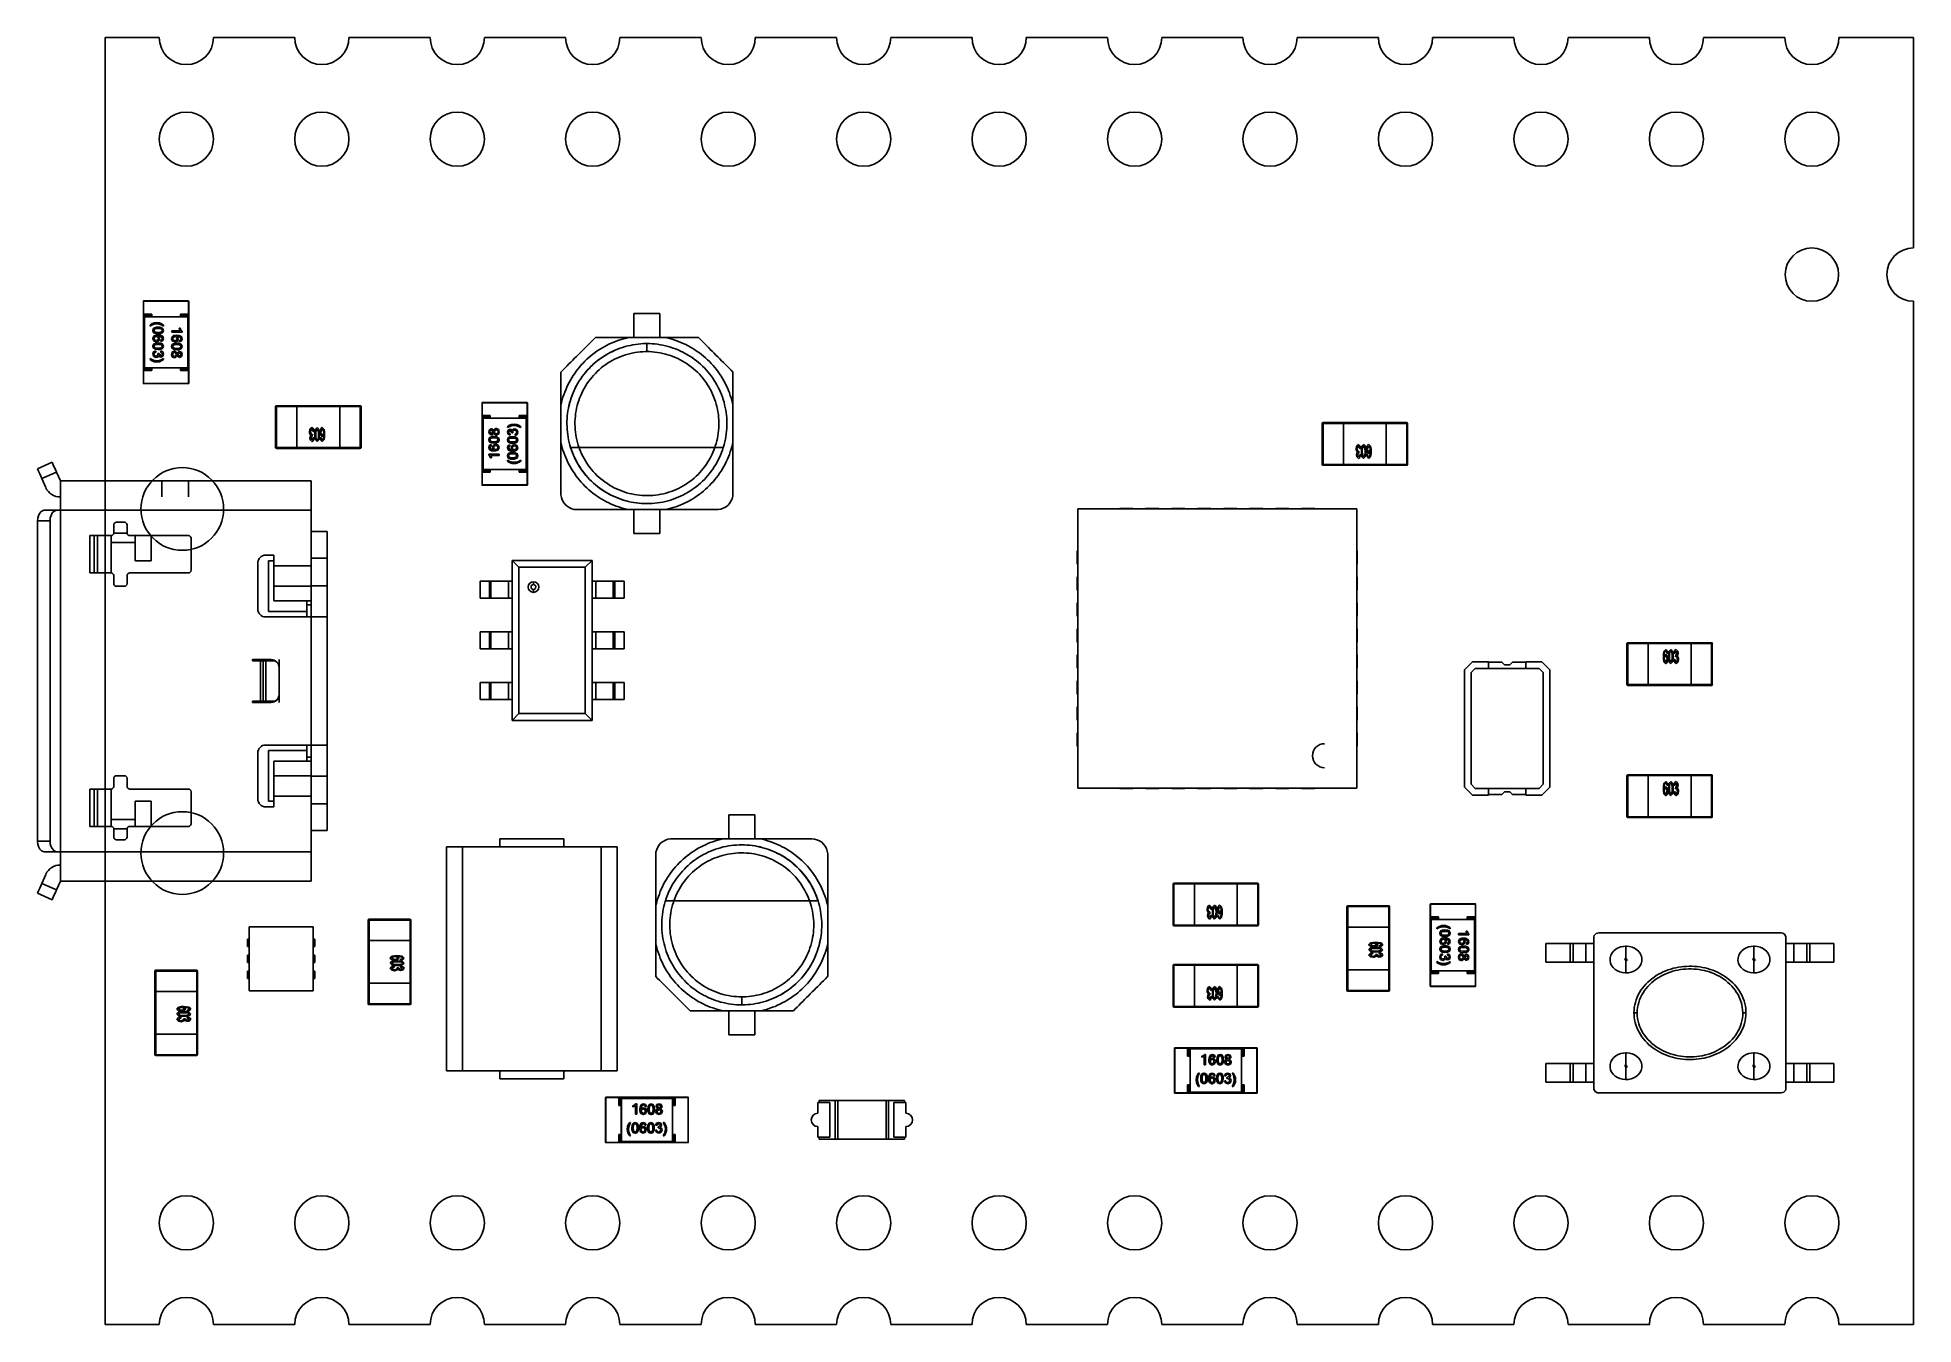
# Model space of a CAD drawing. Extents: x -18.2 to 17, y -12.1 to 12.1.
import ezdxf

# ---------------------------------------------------------------- set-up
doc = ezdxf.new("R2010")
doc.units = 0
doc.layers.get('0').update_dxf_attribs({"linetype": 'continuous'})

# ---------------------------------------------------------------- blocks, each defined once
blk = doc.blocks.new('SHAPE')
at = {"layer": 'Step_Models', "color": 0}
for points in [[(-4.773, -2.51), (-4.823, -2.51), (-4.873, -2.51), (-4.923, -2.51), (-4.973, -2.51), (-5.023, -2.51), (-5.073, -2.51), (-5.123, -2.51), (-5.173, -2.51), (-5.223, -2.51), (-5.26, -2.51)], [(-5.26, -2.51), (-5.26, -2.559), (-5.26, -2.61), (-5.26, -2.659), (-5.26, -2.709), (-5.26, -2.76), (-5.26, -2.809), (-5.26, -2.86), (-5.26, -2.909), (-5.26, -2.959)], [(-4.773, -2.959), (-4.773, -2.909), (-4.773, -2.86), (-4.773, -2.809), (-4.773, -2.76), (-4.773, -2.709), (-4.773, -2.659), (-4.773, -2.61), (-4.773, -2.559), (-4.773, -2.51)], [(-5.366, -2.959), (-5.415, -2.971), (-5.463, -2.984), (-5.511, -2.998), (-5.559, -3.014), (-5.606, -3.031), (-5.652, -3.049), (-5.698, -3.069), (-5.743, -3.091), (-5.788, -3.113), (-5.832, -3.137), (-5.875, -3.163), (-5.917, -3.189), (-5.958, -3.217), (-5.999, -3.246), (-6.039, -3.277), (-6.078, -3.308), (-6.115, -3.341), (-6.152, -3.375), (-6.188, -3.41), (-6.223, -3.446), (-6.256, -3.483), (-6.289, -3.521), (-6.32, -3.56), (-6.35, -3.6), (-6.379, -3.641), (-6.406, -3.683), (-6.433, -3.725), (-6.458, -3.768), (-6.481, -3.812), (-6.504, -3.857), (-6.525, -3.903), (-6.544, -3.949), (-6.562, -3.995), (-6.579, -4.042), (-6.594, -4.09), (-6.608, -4.138), (-6.621, -4.186), (-6.629, -4.222)], [(-6.629, -3.26), (-6.625, -3.21), (-6.612, -3.161), (-6.592, -3.116), (-6.565, -3.074), (-6.531, -3.037), (-6.491, -3.007), (-6.447, -2.984), (-6.4, -2.968), (-6.35, -2.96), (-6.329, -2.959)], [(-6.449, -4.122), (-6.433, -4.075), (-6.416, -4.028), (-6.397, -3.981), (-6.376, -3.936), (-6.354, -3.891), (-6.331, -3.847), (-6.306, -3.803), (-6.28, -3.761), (-6.252, -3.719), (-6.223, -3.679), (-6.192, -3.639), (-6.161, -3.6), (-6.128, -3.563), (-6.093, -3.526), (-6.058, -3.491), (-6.021, -3.457), (-5.984, -3.424), (-5.945, -3.393), (-5.905, -3.362), (-5.864, -3.334), (-5.823, -3.306), (-5.78, -3.28), (-5.736, -3.255), (-5.692, -3.232), (-5.647, -3.21), (-5.601, -3.19), (-5.555, -3.171), (-5.508, -3.154), (-5.46, -3.139), (-5.412, -3.125), (-5.364, -3.112), (-5.315, -3.102), (-5.266, -3.093), (-5.217, -3.085), (-5.167, -3.079), (-5.117, -3.075), (-5.067, -3.073), (-5.018, -3.072)], [(-5.366, -2.959), (-5.416, -2.959), (-5.466, -2.959), (-5.516, -2.959), (-5.566, -2.959), (-5.616, -2.959), (-5.666, -2.959), (-5.716, -2.959), (-5.766, -2.959), (-5.816, -2.959), (-5.866, -2.959), (-5.916, -2.959), (-5.966, -2.959), (-6.016, -2.959), (-6.066, -2.959), (-6.116, -2.959), (-6.166, -2.959), (-6.216, -2.959), (-6.266, -2.959), (-6.316, -2.959), (-6.329, -2.959)], [(-5.366, -2.959), (-5.316, -2.959), (-5.266, -2.959), (-5.216, -2.959), (-5.166, -2.959), (-5.116, -2.959), (-5.066, -2.959), (-5.016, -2.959), (-4.966, -2.959), (-4.916, -2.959), (-4.866, -2.959), (-4.816, -2.959), (-4.766, -2.959), (-4.716, -2.959), (-4.667, -2.959)], [(-5.021, -3.072), (-5.025, -3.072)], [(-5.025, -3.072), (-5.017, -3.072)], [(-3.587, -4.122), (-3.603, -4.075), (-3.62, -4.028), (-3.639, -3.981), (-3.66, -3.936), (-3.682, -3.891), (-3.705, -3.847), (-3.73, -3.803), (-3.756, -3.761), (-3.784, -3.719), (-3.813, -3.679), (-3.844, -3.639), (-3.875, -3.6), (-3.908, -3.563), (-3.943, -3.526), (-3.978, -3.491), (-4.015, -3.457), (-4.052, -3.424), (-4.091, -3.393), (-4.131, -3.362), (-4.172, -3.334), (-4.213, -3.306), (-4.256, -3.28), (-4.3, -3.255), (-4.344, -3.232), (-4.389, -3.21), (-4.435, -3.19), (-4.481, -3.171), (-4.528, -3.154), (-4.576, -3.139), (-4.624, -3.125), (-4.672, -3.112), (-4.721, -3.102), (-4.77, -3.093), (-4.819, -3.085), (-4.869, -3.079), (-4.919, -3.075), (-4.969, -3.073), (-5.019, -3.072), (-5.025, -3.072)], [(-5.018, -3.072), (-4.968, -3.073), (-4.918, -3.075), (-4.869, -3.079), (-4.819, -3.085), (-4.769, -3.092), (-4.72, -3.102), (-4.671, -3.112), (-4.623, -3.125), (-4.575, -3.138), (-4.527, -3.154), (-4.48, -3.171), (-4.434, -3.19), (-4.388, -3.21), (-4.343, -3.232), (-4.299, -3.255), (-4.255, -3.279), (-4.213, -3.306), (-4.171, -3.333), (-4.13, -3.362), (-4.09, -3.392), (-4.052, -3.424), (-4.014, -3.456), (-3.977, -3.49), (-3.942, -3.526), (-3.907, -3.562), (-3.874, -3.6), (-3.843, -3.638), (-3.812, -3.678), (-3.783, -3.718), (-3.755, -3.76), (-3.729, -3.803), (-3.704, -3.846), (-3.68, -3.89), (-3.659, -3.935), (-3.638, -3.981), (-3.619, -4.027), (-3.602, -4.074), (-3.586, -4.121), (-3.572, -4.169), (-3.559, -4.217), (-3.548, -4.266), (-3.539, -4.315), (-3.531, -4.365), (-3.525, -4.414), (-3.52, -4.464), (-3.518, -4.514), (-3.517, -4.564), (-3.517, -4.614), (-3.519, -4.664), (-3.523, -4.714), (-3.529, -4.764), (-3.536, -4.813), (-3.545, -4.862), (-3.555, -4.911), (-3.567, -4.96), (-3.581, -5.008), (-3.596, -5.055), (-3.613, -5.102), (-3.632, -5.149), (-3.652, -5.195), (-3.673, -5.24), (-3.696, -5.284), (-3.721, -5.328), (-3.747, -5.371), (-3.774, -5.412), (-3.803, -5.453), (-3.833, -5.493), (-3.864, -5.532), (-3.897, -5.57), (-3.931, -5.607), (-3.966, -5.642), (-4.002, -5.677), (-4.039, -5.71), (-4.078, -5.742), (-4.117, -5.773), (-4.158, -5.802), (-4.199, -5.83), (-4.242, -5.856), (-4.285, -5.882), (-4.329, -5.905), (-4.374, -5.927), (-4.419, -5.948), (-4.466, -5.967), (-4.512, -5.985), (-4.56, -6.001), (-4.608, -6.015), (-4.656, -6.028), (-4.705, -6.039), (-4.754, -6.049), (-4.803, -6.057), (-4.853, -6.063), (-4.902, -6.068), (-4.952, -6.071), (-5.002, -6.072), (-5.017, -6.072)], [(-5.018, -3.072), (-5.017, -3.072)], [(-5.017, -3.072), (-4.967, -3.073), (-4.917, -3.075), (-4.867, -3.079), (-4.817, -3.085), (-4.768, -3.093), (-4.718, -3.102), (-4.67, -3.113), (-4.621, -3.125), (-4.573, -3.139), (-4.526, -3.155), (-4.479, -3.172), (-4.432, -3.19), (-4.387, -3.211), (-4.342, -3.232), (-4.297, -3.256), (-4.254, -3.28), (-4.211, -3.306), (-4.17, -3.334), (-4.129, -3.363), (-4.089, -3.393), (-4.05, -3.425), (-4.012, -3.458), (-3.976, -3.492), (-3.94, -3.527), (-3.906, -3.563), (-3.873, -3.601), (-3.842, -3.64), (-3.811, -3.679), (-3.782, -3.72), (-3.754, -3.762), (-3.728, -3.804), (-3.703, -3.847), (-3.68, -3.892), (-3.658, -3.937), (-3.637, -3.982), (-3.618, -4.028), (-3.601, -4.075), (-3.586, -4.122)], [(-3.404, -4.222), (-3.415, -4.174), (-3.428, -4.125), (-3.442, -4.077), (-3.458, -4.03), (-3.475, -3.983), (-3.494, -3.936), (-3.514, -3.891), (-3.535, -3.845), (-3.558, -3.801), (-3.582, -3.757), (-3.607, -3.714), (-3.634, -3.672), (-3.662, -3.63), (-3.691, -3.589), (-3.721, -3.55), (-3.753, -3.511), (-3.786, -3.473), (-3.819, -3.436), (-3.854, -3.401), (-3.89, -3.366), (-3.927, -3.332), (-3.966, -3.3), (-4.005, -3.269), (-4.045, -3.239), (-4.085, -3.21), (-4.127, -3.182), (-4.17, -3.156), (-4.213, -3.131), (-4.257, -3.107), (-4.302, -3.085), (-4.347, -3.064), (-4.393, -3.044), (-4.44, -3.026), (-4.487, -3.009), (-4.534, -2.994), (-4.582, -2.98), (-4.631, -2.968), (-4.667, -2.959)], [(-3.704, -2.959), (-3.754, -2.959), (-3.804, -2.959), (-3.854, -2.959), (-3.904, -2.959), (-3.954, -2.959), (-4.004, -2.959), (-4.054, -2.959), (-4.104, -2.959), (-4.154, -2.959), (-4.204, -2.959), (-4.254, -2.959), (-4.304, -2.959), (-4.354, -2.959), (-4.404, -2.959), (-4.454, -2.959), (-4.504, -2.959), (-4.554, -2.959), (-4.604, -2.959), (-4.654, -2.959), (-4.667, -2.959)], [(-3.704, -2.959), (-3.654, -2.964), (-3.606, -2.976), (-3.56, -2.996), (-3.518, -3.024), (-3.482, -3.058), (-3.452, -3.097), (-3.428, -3.142), (-3.412, -3.189), (-3.405, -3.238), (-3.404, -3.26)], [(-6.629, -3.26), (-6.629, -3.309), (-6.629, -3.36), (-6.629, -3.409), (-6.629, -3.459), (-6.629, -3.51), (-6.629, -3.559), (-6.629, -3.61), (-6.629, -3.659), (-6.629, -3.709), (-6.629, -3.76), (-6.629, -3.809), (-6.629, -3.86), (-6.629, -3.909), (-6.629, -3.959), (-6.629, -4.01), (-6.629, -4.059), (-6.629, -4.109), (-6.629, -4.16), (-6.629, -4.21), (-6.629, -4.222)], [(-6.291, -4.122), (-6.273, -4.075), (-6.254, -4.029), (-6.233, -3.984), (-6.21, -3.939), (-6.186, -3.895), (-6.16, -3.853), (-6.133, -3.811), (-6.104, -3.77), (-6.073, -3.73), (-6.042, -3.692), (-6.008, -3.655), (-5.974, -3.618), (-5.938, -3.584), (-5.9, -3.55), (-5.862, -3.518), (-5.822, -3.488), (-5.782, -3.459), (-5.74, -3.431), (-5.697, -3.405), (-5.654, -3.381), (-5.609, -3.358), (-5.564, -3.337), (-5.518, -3.318), (-5.471, -3.3), (-5.423, -3.284), (-5.375, -3.27), (-5.327, -3.258), (-5.278, -3.247), (-5.229, -3.239), (-5.179, -3.232), (-5.13, -3.227), (-5.08, -3.223), (-5.03, -3.222), (-4.98, -3.223), (-4.93, -3.225), (-4.88, -3.229), (-4.83, -3.235), (-4.781, -3.243), (-4.732, -3.253), (-4.683, -3.264), (-4.635, -3.277), (-4.587, -3.292), (-4.54, -3.309), (-4.494, -3.328), (-4.448, -3.348), (-4.403, -3.37), (-4.359, -3.394), (-4.316, -3.419), (-4.274, -3.446), (-4.233, -3.474), (-4.193, -3.504), (-4.154, -3.535), (-4.116, -3.568), (-4.079, -3.602), (-4.044, -3.637), (-4.01, -3.674), (-3.977, -3.712), (-3.946, -3.751), (-3.917, -3.791), (-3.888, -3.833), (-3.862, -3.875), (-3.837, -3.918), (-3.813, -3.963), (-3.792, -4.008), (-3.772, -4.053), (-3.753, -4.1), (-3.745, -4.122)], [(-3.404, -4.222), (-3.404, -4.172), (-3.404, -4.122), (-3.404, -4.072), (-3.404, -4.022), (-3.404, -3.972), (-3.404, -3.922), (-3.404, -3.872), (-3.404, -3.822), (-3.404, -3.772), (-3.404, -3.722), (-3.404, -3.672), (-3.404, -3.622), (-3.404, -3.572), (-3.404, -3.522), (-3.404, -3.472), (-3.404, -3.422), (-3.404, -3.372), (-3.404, -3.322), (-3.404, -3.272), (-3.404, -3.26)], [(-5.017, -6.072), (-5.066, -6.071), (-5.116, -6.069), (-5.166, -6.065), (-5.216, -6.059), (-5.265, -6.051), (-5.315, -6.042), (-5.363, -6.031), (-5.412, -6.019), (-5.46, -6.005), (-5.507, -5.989), (-5.554, -5.972), (-5.601, -5.954), (-5.646, -5.933), (-5.691, -5.912), (-5.736, -5.888), (-5.779, -5.864), (-5.822, -5.838), (-5.863, -5.81), (-5.904, -5.781), (-5.944, -5.751), (-5.983, -5.719), (-6.021, -5.686), (-6.057, -5.652), (-6.093, -5.617), (-6.127, -5.581), (-6.16, -5.543), (-6.191, -5.504), (-6.222, -5.465), (-6.251, -5.424), (-6.279, -5.382), (-6.305, -5.34), (-6.33, -5.297), (-6.353, -5.252), (-6.375, -5.207), (-6.396, -5.162), (-6.415, -5.116), (-6.432, -5.069), (-6.448, -5.021), (-6.462, -4.973), (-6.474, -4.925), (-6.485, -4.876), (-6.495, -4.827), (-6.502, -4.778), (-6.508, -4.728), (-6.513, -4.678), (-6.515, -4.628), (-6.516, -4.578), (-6.516, -4.528), (-6.514, -4.478), (-6.51, -4.428), (-6.504, -4.379), (-6.497, -4.329), (-6.488, -4.28), (-6.477, -4.231), (-6.465, -4.183), (-6.451, -4.135), (-6.447, -4.122)], [(-6.449, -4.122), (-6.405, -4.122)], [(-6.447, -4.122), (-6.405, -4.122)], [(-6.405, -4.122), (-6.355, -4.122), (-6.305, -4.122), (-6.289, -4.122)], [(-5.017, -5.922), (-5.066, -5.921), (-5.116, -5.918), (-5.166, -5.914), (-5.216, -5.907), (-5.265, -5.899), (-5.314, -5.889), (-5.363, -5.877), (-5.411, -5.863), (-5.458, -5.848), (-5.505, -5.83), (-5.551, -5.812), (-5.597, -5.791), (-5.642, -5.769), (-5.686, -5.745), (-5.729, -5.719), (-5.77, -5.692), (-5.811, -5.663), (-5.851, -5.633), (-5.89, -5.601), (-5.928, -5.568), (-5.964, -5.534), (-5.999, -5.498), (-6.032, -5.461), (-6.065, -5.423), (-6.095, -5.383), (-6.125, -5.343), (-6.152, -5.301), (-6.179, -5.259), (-6.203, -5.215), (-6.226, -5.171), (-6.248, -5.126), (-6.267, -5.08), (-6.285, -5.033), (-6.302, -4.986), (-6.316, -4.938), (-6.329, -4.89), (-6.339, -4.841), (-6.349, -4.792), (-6.356, -4.742), (-6.361, -4.692), (-6.365, -4.643), (-6.366, -4.593), (-6.366, -4.543), (-6.364, -4.493), (-6.36, -4.443), (-6.355, -4.393), (-6.347, -4.344), (-6.338, -4.295), (-6.327, -4.246), (-6.314, -4.198), (-6.299, -4.15), (-6.289, -4.122)], [(-6.291, -4.122), (-6.241, -4.122), (-6.191, -4.122), (-6.141, -4.122), (-6.091, -4.122), (-6.041, -4.122), (-5.991, -4.122), (-5.941, -4.122), (-5.891, -4.122), (-5.841, -4.122), (-5.791, -4.122), (-5.741, -4.122), (-5.691, -4.122), (-5.641, -4.122), (-5.591, -4.122), (-5.541, -4.122), (-5.491, -4.122), (-5.441, -4.122), (-5.391, -4.122), (-5.341, -4.122), (-5.291, -4.122), (-5.241, -4.122), (-5.191, -4.122), (-5.141, -4.122), (-5.091, -4.122), (-5.041, -4.122), (-4.991, -4.122), (-4.941, -4.122), (-4.891, -4.122), (-4.841, -4.122), (-4.791, -4.122), (-4.741, -4.122), (-4.691, -4.122), (-4.641, -4.122), (-4.591, -4.122), (-4.541, -4.122), (-4.491, -4.122), (-4.441, -4.122), (-4.391, -4.122), (-4.341, -4.122), (-4.291, -4.122), (-4.241, -4.122), (-4.191, -4.122), (-4.141, -4.122), (-4.091, -4.122), (-4.041, -4.122), (-3.991, -4.122), (-3.941, -4.122), (-3.891, -4.122), (-3.841, -4.122), (-3.791, -4.122), (-3.745, -4.122)], [(-6.29, -4.123), (-6.289, -4.122)], [(-6.289, -4.122), (-6.239, -4.122), (-6.189, -4.122), (-6.139, -4.122), (-6.089, -4.122), (-6.039, -4.122), (-5.989, -4.122), (-5.939, -4.122), (-5.889, -4.122), (-5.839, -4.122), (-5.789, -4.122), (-5.739, -4.122), (-5.689, -4.122), (-5.639, -4.122), (-5.589, -4.122), (-5.539, -4.122), (-5.489, -4.122), (-5.439, -4.122), (-5.389, -4.122), (-5.339, -4.122), (-5.289, -4.122), (-5.239, -4.122), (-5.189, -4.122), (-5.139, -4.122), (-5.089, -4.122), (-5.039, -4.122), (-4.989, -4.122), (-4.939, -4.122), (-4.889, -4.122), (-4.839, -4.122), (-4.789, -4.122), (-4.739, -4.122), (-4.689, -4.122), (-4.639, -4.122), (-4.589, -4.122), (-4.539, -4.122), (-4.489, -4.122), (-4.439, -4.122), (-4.389, -4.122), (-4.339, -4.122), (-4.289, -4.122), (-4.239, -4.122), (-4.189, -4.122), (-4.139, -4.122), (-4.089, -4.122), (-4.039, -4.122), (-3.989, -4.122), (-3.939, -4.122), (-3.889, -4.122), (-3.839, -4.122), (-3.789, -4.122), (-3.744, -4.122)], [(-3.586, -4.122), (-3.571, -4.17), (-3.559, -4.218), (-3.548, -4.267), (-3.538, -4.316), (-3.531, -4.366), (-3.525, -4.415), (-3.52, -4.465), (-3.518, -4.515), (-3.517, -4.565), (-3.517, -4.615), (-3.519, -4.665), (-3.523, -4.715), (-3.529, -4.764), (-3.536, -4.814), (-3.545, -4.863), (-3.556, -4.912), (-3.568, -4.96), (-3.581, -5.009), (-3.597, -5.056), (-3.614, -5.103), (-3.632, -5.15), (-3.652, -5.195), (-3.674, -5.241), (-3.697, -5.285), (-3.721, -5.329), (-3.747, -5.371), (-3.775, -5.413), (-3.803, -5.454), (-3.833, -5.494), (-3.865, -5.533), (-3.897, -5.571), (-3.931, -5.608), (-3.966, -5.643), (-4.003, -5.678), (-4.04, -5.711), (-4.079, -5.743), (-4.118, -5.773), (-4.159, -5.802), (-4.2, -5.83), (-4.243, -5.857), (-4.286, -5.882), (-4.33, -5.906), (-4.375, -5.928), (-4.42, -5.948), (-4.466, -5.967), (-4.513, -5.985), (-4.561, -6.001), (-4.608, -6.015), (-4.657, -6.028), (-4.706, -6.039), (-4.755, -6.049), (-4.804, -6.057), (-4.854, -6.063), (-4.903, -6.068), (-4.953, -6.071), (-5.003, -6.072), (-5.017, -6.072)], [(-3.744, -4.122), (-3.728, -4.169), (-3.714, -4.217), (-3.702, -4.266), (-3.691, -4.315), (-3.683, -4.364), (-3.676, -4.414), (-3.671, -4.463), (-3.668, -4.513), (-3.667, -4.563), (-3.667, -4.613), (-3.67, -4.663), (-3.674, -4.713), (-3.68, -4.763), (-3.688, -4.812), (-3.698, -4.861), (-3.709, -4.91), (-3.723, -4.958), (-3.738, -5.005), (-3.755, -5.052), (-3.774, -5.099), (-3.794, -5.145), (-3.816, -5.189), (-3.84, -5.233), (-3.865, -5.277), (-3.892, -5.319), (-3.92, -5.36), (-3.95, -5.4), (-3.982, -5.439), (-4.014, -5.477), (-4.049, -5.513), (-4.084, -5.548), (-4.121, -5.582), (-4.159, -5.615), (-4.198, -5.646), (-4.238, -5.675), (-4.28, -5.703), (-4.322, -5.73), (-4.365, -5.755), (-4.41, -5.778), (-4.455, -5.8), (-4.501, -5.82), (-4.547, -5.838), (-4.594, -5.854), (-4.642, -5.869), (-4.69, -5.882), (-4.739, -5.893), (-4.788, -5.903), (-4.838, -5.91), (-4.887, -5.916), (-4.937, -5.92), (-4.987, -5.922), (-5.017, -5.922)], [(-3.587, -4.122), (-3.637, -4.122), (-3.687, -4.122), (-3.737, -4.122), (-3.744, -4.122)], [(-3.586, -4.122), (-3.636, -4.122), (-3.686, -4.122), (-3.736, -4.122), (-3.744, -4.122)], [(-3.744, -4.122), (-3.743, -4.124)], [(-6.629, -4.922), (-6.629, -4.872), (-6.629, -4.822), (-6.629, -4.772), (-6.629, -4.722), (-6.629, -4.672), (-6.629, -4.622), (-6.629, -4.572), (-6.629, -4.522), (-6.629, -4.472), (-6.629, -4.422), (-6.629, -4.372), (-6.629, -4.322), (-6.629, -4.272), (-6.629, -4.222)], [(-3.404, -4.222), (-3.404, -4.272), (-3.404, -4.322), (-3.404, -4.372), (-3.404, -4.422), (-3.404, -4.472), (-3.404, -4.522), (-3.404, -4.572), (-3.404, -4.622), (-3.404, -4.672), (-3.404, -4.722), (-3.404, -4.772), (-3.404, -4.822), (-3.404, -4.872), (-3.404, -4.922)], [(-5.366, -6.184), (-5.415, -6.173), (-5.463, -6.16), (-5.511, -6.146), (-5.559, -6.13), (-5.606, -6.113), (-5.652, -6.095), (-5.698, -6.075), (-5.743, -6.053), (-5.788, -6.031), (-5.832, -6.007), (-5.875, -5.981), (-5.917, -5.955), (-5.958, -5.927), (-5.999, -5.898), (-6.039, -5.867), (-6.078, -5.836), (-6.115, -5.803), (-6.152, -5.769), (-6.188, -5.734), (-6.223, -5.698), (-6.256, -5.661), (-6.289, -5.623), (-6.32, -5.584), (-6.35, -5.544), (-6.379, -5.503), (-6.406, -5.461), (-6.433, -5.419), (-6.458, -5.376), (-6.481, -5.332), (-6.504, -5.287), (-6.525, -5.241), (-6.544, -5.195), (-6.562, -5.149), (-6.579, -5.102), (-6.594, -5.054), (-6.608, -5.006), (-6.621, -4.958), (-6.629, -4.922)], [(-6.629, -4.922), (-6.629, -4.972), (-6.629, -5.022), (-6.629, -5.072), (-6.629, -5.122), (-6.629, -5.172), (-6.629, -5.222), (-6.629, -5.272), (-6.629, -5.322), (-6.629, -5.372), (-6.629, -5.422), (-6.629, -5.472), (-6.629, -5.522), (-6.629, -5.54)], [(-3.404, -4.922), (-3.415, -4.97), (-3.428, -5.019), (-3.442, -5.067), (-3.458, -5.114), (-3.475, -5.161), (-3.494, -5.208), (-3.514, -5.253), (-3.535, -5.299), (-3.558, -5.343), (-3.582, -5.387), (-3.607, -5.43), (-3.634, -5.472), (-3.662, -5.514), (-3.691, -5.555), (-3.721, -5.594), (-3.753, -5.633), (-3.786, -5.671), (-3.819, -5.708), (-3.854, -5.743), (-3.89, -5.778), (-3.927, -5.812), (-3.966, -5.844), (-4.005, -5.875), (-4.045, -5.905), (-4.085, -5.934), (-4.127, -5.962), (-4.17, -5.988), (-4.213, -6.013), (-4.257, -6.037), (-4.302, -6.059), (-4.347, -6.08), (-4.393, -6.1), (-4.44, -6.118), (-4.487, -6.135), (-4.534, -6.15), (-4.582, -6.164), (-4.631, -6.176), (-4.667, -6.184)], [(-3.404, -4.922), (-3.404, -4.972), (-3.404, -5.022), (-3.404, -5.072), (-3.404, -5.122), (-3.404, -5.172), (-3.404, -5.222), (-3.404, -5.272), (-3.404, -5.322), (-3.404, -5.372), (-3.404, -5.422), (-3.404, -5.472), (-3.404, -5.522), (-3.404, -5.54)], [(-6.629, -5.54), (-6.594, -5.575), (-6.558, -5.61), (-6.523, -5.646), (-6.488, -5.681), (-6.452, -5.716), (-6.417, -5.752), (-6.382, -5.787), (-6.346, -5.822), (-6.311, -5.858), (-6.275, -5.893), (-6.24, -5.928), (-6.205, -5.964), (-6.169, -5.999), (-6.134, -6.034), (-6.099, -6.07), (-6.063, -6.105), (-6.028, -6.141), (-5.993, -6.176), (-5.984, -6.184)], [(-4.049, -6.184), (-4.014, -6.149), (-3.978, -6.114), (-3.943, -6.078), (-3.908, -6.043), (-3.872, -6.008), (-3.837, -5.972), (-3.802, -5.937), (-3.766, -5.902), (-3.731, -5.866), (-3.695, -5.831), (-3.66, -5.796), (-3.625, -5.76), (-3.589, -5.725), (-3.554, -5.69), (-3.519, -5.654), (-3.483, -5.619), (-3.448, -5.583), (-3.413, -5.548), (-3.404, -5.54)], [(-5.017, -6.072), (-5.017, -6.022), (-5.017, -5.972), (-5.017, -5.922)], [(-5.984, -6.184), (-5.934, -6.184), (-5.884, -6.184), (-5.834, -6.184), (-5.784, -6.184), (-5.734, -6.184), (-5.684, -6.184), (-5.634, -6.184), (-5.584, -6.184), (-5.534, -6.184), (-5.484, -6.184), (-5.434, -6.184), (-5.384, -6.184), (-5.366, -6.184)], [(-5.017, -6.072), (-5.066, -6.071), (-5.116, -6.069), (-5.166, -6.065), (-5.216, -6.059), (-5.265, -6.051), (-5.315, -6.042), (-5.363, -6.031), (-5.412, -6.019), (-5.46, -6.005), (-5.485, -5.997)], [(-4.667, -6.184), (-4.717, -6.184), (-4.767, -6.184), (-4.817, -6.184), (-4.867, -6.184), (-4.917, -6.184), (-4.967, -6.184), (-5.017, -6.184), (-5.067, -6.184), (-5.117, -6.184), (-5.167, -6.184), (-5.217, -6.184), (-5.267, -6.184), (-5.317, -6.184), (-5.366, -6.184)], [(-5.26, -6.184), (-5.26, -6.234), (-5.26, -6.285), (-5.26, -6.335), (-5.26, -6.385), (-5.26, -6.434), (-5.26, -6.484), (-5.26, -6.535), (-5.26, -6.585), (-5.26, -6.635)], [(-4.773, -6.635), (-4.773, -6.585), (-4.773, -6.535), (-4.773, -6.484), (-4.773, -6.434), (-4.773, -6.385), (-4.773, -6.335), (-4.773, -6.285), (-4.773, -6.234), (-4.773, -6.184)], [(-4.667, -6.184), (-4.617, -6.184), (-4.567, -6.184), (-4.517, -6.184), (-4.467, -6.184), (-4.417, -6.184), (-4.367, -6.184), (-4.317, -6.184), (-4.267, -6.184), (-4.217, -6.184), (-4.167, -6.184), (-4.117, -6.184), (-4.067, -6.184), (-4.049, -6.184)], [(-5.26, -6.635), (-5.21, -6.635), (-5.16, -6.635), (-5.11, -6.635), (-5.06, -6.635), (-5.01, -6.635), (-4.96, -6.635), (-4.91, -6.635), (-4.86, -6.635), (-4.81, -6.635), (-4.773, -6.635)]]:
    blk.add_lwpolyline(points, dxfattribs=at)
blk = doc.blocks.new('SHAPE001')
at = {"layer": 'Step_Models', "color": 0}
for points in [[(-6.551, 6.888), (-6.601, 6.888), (-6.651, 6.888), (-6.701, 6.888), (-6.751, 6.888), (-6.801, 6.888), (-6.851, 6.888), (-6.901, 6.888), (-6.951, 6.888), (-7.001, 6.888), (-7.038, 6.888)], [(-7.038, 6.888), (-7.038, 6.838), (-7.038, 6.788), (-7.038, 6.739), (-7.038, 6.689), (-7.038, 6.638), (-7.038, 6.588), (-7.038, 6.538), (-7.038, 6.489), (-7.038, 6.439)], [(-6.551, 6.439), (-6.551, 6.489), (-6.551, 6.538), (-6.551, 6.588), (-6.551, 6.638), (-6.551, 6.689), (-6.551, 6.739), (-6.551, 6.788), (-6.551, 6.838), (-6.551, 6.888)], [(-8.407, 5.176), (-8.396, 5.224), (-8.383, 5.273), (-8.369, 5.321), (-8.353, 5.368), (-8.336, 5.415), (-8.317, 5.462), (-8.297, 5.507), (-8.276, 5.553), (-8.253, 5.597), (-8.229, 5.641), (-8.204, 5.684), (-8.177, 5.726), (-8.149, 5.768), (-8.12, 5.809), (-8.09, 5.848), (-8.058, 5.887), (-8.025, 5.925), (-7.992, 5.962), (-7.957, 5.997), (-7.921, 6.032), (-7.884, 6.066), (-7.845, 6.098), (-7.806, 6.129), (-7.766, 6.159), (-7.726, 6.188), (-7.684, 6.216), (-7.641, 6.242), (-7.598, 6.267), (-7.554, 6.291), (-7.509, 6.313), (-7.464, 6.334), (-7.418, 6.354), (-7.371, 6.372), (-7.324, 6.389), (-7.277, 6.404), (-7.229, 6.418), (-7.18, 6.43), (-7.144, 6.439)], [(-7.762, 6.439), (-7.797, 6.403), (-7.833, 6.368), (-7.868, 6.332), (-7.903, 6.297), (-7.939, 6.262), (-7.974, 6.226), (-8.009, 6.191), (-8.045, 6.156), (-8.08, 6.12), (-8.116, 6.085), (-8.151, 6.05), (-8.186, 6.014), (-8.222, 5.979), (-8.257, 5.944), (-8.292, 5.908), (-8.328, 5.873), (-8.363, 5.837), (-8.398, 5.802), (-8.407, 5.793)], [(-7.144, 6.439), (-7.194, 6.439), (-7.244, 6.439), (-7.294, 6.439), (-7.344, 6.439), (-7.394, 6.439), (-7.444, 6.439), (-7.494, 6.439), (-7.544, 6.439), (-7.594, 6.439), (-7.644, 6.439), (-7.694, 6.439), (-7.744, 6.439), (-7.762, 6.439)], [(-7.144, 6.439), (-7.094, 6.439), (-7.044, 6.439), (-6.994, 6.439), (-6.944, 6.439), (-6.894, 6.439), (-6.844, 6.439), (-6.794, 6.439), (-6.744, 6.439), (-6.694, 6.439), (-6.644, 6.439), (-6.594, 6.439), (-6.544, 6.439), (-6.494, 6.439), (-6.445, 6.439)], [(-5.827, 6.439), (-5.877, 6.439), (-5.927, 6.439), (-5.977, 6.439), (-6.027, 6.439), (-6.077, 6.439), (-6.127, 6.439), (-6.177, 6.439), (-6.227, 6.439), (-6.277, 6.439), (-6.327, 6.439), (-6.377, 6.439), (-6.427, 6.439), (-6.445, 6.439)], [(-6.445, 6.439), (-6.396, 6.427), (-6.348, 6.414), (-6.3, 6.4), (-6.252, 6.384), (-6.205, 6.367), (-6.159, 6.349), (-6.113, 6.329), (-6.068, 6.307), (-6.023, 6.285), (-5.979, 6.261), (-5.936, 6.235), (-5.894, 6.209), (-5.853, 6.181), (-5.812, 6.152), (-5.772, 6.121), (-5.733, 6.09), (-5.696, 6.057), (-5.659, 6.023), (-5.623, 5.988), (-5.588, 5.952), (-5.555, 5.915), (-5.522, 5.877), (-5.491, 5.838), (-5.461, 5.798), (-5.432, 5.757), (-5.405, 5.715), (-5.378, 5.673), (-5.353, 5.63), (-5.33, 5.586), (-5.307, 5.541), (-5.286, 5.495), (-5.267, 5.449), (-5.249, 5.403), (-5.232, 5.356), (-5.217, 5.308), (-5.203, 5.26), (-5.19, 5.212), (-5.182, 5.176)], [(-5.182, 5.793), (-5.217, 5.829), (-5.253, 5.864), (-5.288, 5.9), (-5.323, 5.935), (-5.359, 5.97), (-5.394, 6.006), (-5.429, 6.041), (-5.465, 6.076), (-5.5, 6.112), (-5.536, 6.147), (-5.571, 6.182), (-5.606, 6.218), (-5.642, 6.253), (-5.677, 6.288), (-5.712, 6.324), (-5.748, 6.359), (-5.783, 6.395), (-5.818, 6.43), (-5.827, 6.439)], [(-6.793, 3.326), (-6.843, 3.327), (-6.893, 3.329), (-6.942, 3.333), (-6.992, 3.339), (-7.042, 3.346), (-7.091, 3.356), (-7.14, 3.366), (-7.188, 3.379), (-7.236, 3.392), (-7.284, 3.408), (-7.331, 3.425), (-7.377, 3.444), (-7.423, 3.464), (-7.468, 3.486), (-7.512, 3.509), (-7.556, 3.533), (-7.598, 3.56), (-7.64, 3.587), (-7.681, 3.616), (-7.721, 3.646), (-7.759, 3.678), (-7.797, 3.71), (-7.834, 3.744), (-7.869, 3.78), (-7.904, 3.816), (-7.937, 3.854), (-7.968, 3.892), (-7.999, 3.932), (-8.028, 3.972), (-8.056, 4.014), (-8.082, 4.057), (-8.107, 4.1), (-8.131, 4.144), (-8.152, 4.189), (-8.173, 4.235), (-8.192, 4.281), (-8.209, 4.328), (-8.225, 4.375), (-8.239, 4.423), (-8.252, 4.471), (-8.263, 4.52), (-8.272, 4.569), (-8.28, 4.619), (-8.286, 4.668), (-8.291, 4.718), (-8.293, 4.768), (-8.294, 4.818), (-8.294, 4.868), (-8.292, 4.918), (-8.288, 4.968), (-8.282, 5.018), (-8.275, 5.067), (-8.266, 5.116), (-8.256, 5.165), (-8.244, 5.214), (-8.23, 5.262), (-8.215, 5.309), (-8.198, 5.356), (-8.179, 5.403), (-8.159, 5.449), (-8.138, 5.494), (-8.115, 5.538), (-8.09, 5.582), (-8.064, 5.625), (-8.037, 5.666), (-8.008, 5.707), (-7.978, 5.747), (-7.947, 5.786), (-7.914, 5.824), (-7.88, 5.861), (-7.845, 5.896), (-7.809, 5.931), (-7.772, 5.964), (-7.733, 5.996), (-7.694, 6.027), (-7.653, 6.056), (-7.612, 6.084), (-7.569, 6.11), (-7.526, 6.136), (-7.482, 6.159), (-7.437, 6.181), (-7.392, 6.202), (-7.345, 6.221), (-7.299, 6.239), (-7.251, 6.255), (-7.203, 6.269), (-7.155, 6.282), (-7.106, 6.293), (-7.057, 6.303), (-7.008, 6.311), (-6.958, 6.317), (-6.909, 6.322), (-6.859, 6.325), (-6.809, 6.326), (-6.795, 6.326)], [(-8.225, 4.376), (-8.24, 4.424), (-8.252, 4.472), (-8.263, 4.521), (-8.273, 4.57), (-8.28, 4.62), (-8.286, 4.669), (-8.291, 4.719), (-8.293, 4.769), (-8.294, 4.819), (-8.294, 4.869), (-8.292, 4.919), (-8.288, 4.969), (-8.282, 5.018), (-8.275, 5.068), (-8.266, 5.117), (-8.255, 5.166), (-8.243, 5.214), (-8.23, 5.263), (-8.214, 5.31), (-8.197, 5.357), (-8.179, 5.404), (-8.159, 5.449), (-8.137, 5.495), (-8.114, 5.539), (-8.09, 5.583), (-8.064, 5.625), (-8.036, 5.667), (-8.008, 5.708), (-7.978, 5.748), (-7.946, 5.787), (-7.914, 5.825), (-7.88, 5.862), (-7.845, 5.897), (-7.808, 5.932), (-7.771, 5.965), (-7.732, 5.997), (-7.693, 6.027), (-7.652, 6.056), (-7.611, 6.084), (-7.568, 6.111), (-7.525, 6.136), (-7.481, 6.16), (-7.436, 6.182), (-7.391, 6.202), (-7.345, 6.221), (-7.298, 6.239), (-7.25, 6.255), (-7.203, 6.269), (-7.154, 6.282), (-7.105, 6.293), (-7.056, 6.303), (-7.007, 6.311), (-6.957, 6.317), (-6.908, 6.322), (-6.858, 6.325), (-6.808, 6.326), (-6.795, 6.326)], [(-8.067, 4.376), (-8.083, 4.423), (-8.097, 4.471), (-8.109, 4.52), (-8.12, 4.569), (-8.128, 4.618), (-8.135, 4.668), (-8.14, 4.717), (-8.143, 4.767), (-8.144, 4.817), (-8.144, 4.867), (-8.141, 4.917), (-8.137, 4.967), (-8.131, 5.017), (-8.123, 5.066), (-8.113, 5.115), (-8.102, 5.164), (-8.088, 5.212), (-8.073, 5.259), (-8.056, 5.306), (-8.037, 5.353), (-8.017, 5.399), (-7.995, 5.443), (-7.971, 5.487), (-7.946, 5.531), (-7.919, 5.573), (-7.891, 5.614), (-7.861, 5.654), (-7.829, 5.693), (-7.797, 5.731), (-7.762, 5.767), (-7.727, 5.802), (-7.69, 5.836), (-7.652, 5.869), (-7.613, 5.9), (-7.573, 5.929), (-7.531, 5.957), (-7.489, 5.984), (-7.446, 6.009), (-7.401, 6.032), (-7.356, 6.054), (-7.31, 6.074), (-7.264, 6.092), (-7.217, 6.108), (-7.169, 6.123), (-7.121, 6.136), (-7.072, 6.147), (-7.023, 6.157), (-6.973, 6.164), (-6.924, 6.17), (-6.874, 6.174), (-6.824, 6.176), (-6.795, 6.176)], [(-6.795, 6.326), (-6.745, 6.325), (-6.695, 6.323), (-6.645, 6.319), (-6.595, 6.313), (-6.546, 6.305), (-6.496, 6.296), (-6.448, 6.285), (-6.399, 6.273), (-6.351, 6.259), (-6.326, 6.251)], [(-6.795, 6.326), (-6.745, 6.325), (-6.695, 6.323), (-6.645, 6.319), (-6.595, 6.313), (-6.546, 6.305), (-6.496, 6.296), (-6.448, 6.285), (-6.399, 6.273), (-6.351, 6.259), (-6.304, 6.243), (-6.257, 6.226), (-6.21, 6.208), (-6.165, 6.187), (-6.12, 6.166), (-6.075, 6.142), (-6.032, 6.118), (-5.989, 6.092), (-5.948, 6.064), (-5.907, 6.035), (-5.867, 6.005), (-5.828, 5.973), (-5.79, 5.94), (-5.754, 5.906), (-5.718, 5.871), (-5.684, 5.835), (-5.651, 5.797), (-5.62, 5.758), (-5.589, 5.719), (-5.56, 5.678), (-5.532, 5.636), (-5.506, 5.594), (-5.481, 5.551), (-5.458, 5.506), (-5.436, 5.461), (-5.415, 5.416), (-5.396, 5.37), (-5.379, 5.323), (-5.363, 5.275), (-5.349, 5.227), (-5.337, 5.179), (-5.326, 5.13), (-5.316, 5.081), (-5.309, 5.032), (-5.303, 4.982), (-5.298, 4.932), (-5.296, 4.882), (-5.295, 4.832), (-5.295, 4.782), (-5.297, 4.732), (-5.301, 4.682), (-5.307, 4.633), (-5.314, 4.583), (-5.323, 4.534), (-5.334, 4.485), (-5.346, 4.437), (-5.36, 4.389), (-5.364, 4.376)], [(-6.795, 6.326), (-6.795, 6.276), (-6.795, 6.226), (-6.795, 6.176)], [(-6.795, 6.176), (-6.745, 6.175), (-6.695, 6.172), (-6.645, 6.168), (-6.595, 6.161), (-6.546, 6.153), (-6.497, 6.143), (-6.448, 6.131), (-6.4, 6.117), (-6.353, 6.102), (-6.306, 6.084), (-6.26, 6.066), (-6.214, 6.045), (-6.169, 6.023), (-6.125, 5.999), (-6.082, 5.973), (-6.041, 5.946), (-6, 5.917), (-5.96, 5.887), (-5.921, 5.855), (-5.883, 5.822), (-5.847, 5.788), (-5.812, 5.752), (-5.779, 5.715), (-5.746, 5.677), (-5.716, 5.637), (-5.686, 5.597), (-5.659, 5.555), (-5.632, 5.513), (-5.608, 5.469), (-5.585, 5.425), (-5.563, 5.38), (-5.544, 5.334), (-5.526, 5.287), (-5.509, 5.24), (-5.495, 5.192), (-5.482, 5.144), (-5.472, 5.095), (-5.462, 5.046), (-5.455, 4.996), (-5.45, 4.946), (-5.446, 4.897), (-5.445, 4.847), (-5.445, 4.797), (-5.447, 4.747), (-5.451, 4.697), (-5.456, 4.647), (-5.464, 4.598), (-5.473, 4.549), (-5.484, 4.5), (-5.497, 4.452), (-5.512, 4.404), (-5.522, 4.376)], [(-8.407, 5.176), (-8.407, 5.226), (-8.407, 5.276), (-8.407, 5.326), (-8.407, 5.376), (-8.407, 5.426), (-8.407, 5.476), (-8.407, 5.526), (-8.407, 5.576), (-8.407, 5.626), (-8.407, 5.676), (-8.407, 5.726), (-8.407, 5.776), (-8.407, 5.793)], [(-5.182, 5.176), (-5.182, 5.226), (-5.182, 5.276), (-5.182, 5.326), (-5.182, 5.376), (-5.182, 5.426), (-5.182, 5.476), (-5.182, 5.526), (-5.182, 5.576), (-5.182, 5.626), (-5.182, 5.676), (-5.182, 5.726), (-5.182, 5.776), (-5.182, 5.793)], [(-8.407, 4.476), (-8.407, 4.526), (-8.407, 4.576), (-8.407, 4.626), (-8.407, 4.676), (-8.407, 4.726), (-8.407, 4.776), (-8.407, 4.826), (-8.407, 4.876), (-8.407, 4.926), (-8.407, 4.976), (-8.407, 5.026), (-8.407, 5.076), (-8.407, 5.126), (-8.407, 5.176)], [(-5.182, 5.176), (-5.182, 5.126), (-5.182, 5.076), (-5.182, 5.026), (-5.182, 4.976), (-5.182, 4.926), (-5.182, 4.876), (-5.182, 4.826), (-5.182, 4.776), (-5.182, 4.726), (-5.182, 4.676), (-5.182, 4.626), (-5.182, 4.576), (-5.182, 4.526), (-5.182, 4.476)], [(-8.407, 4.476), (-8.407, 4.426), (-8.407, 4.376), (-8.407, 4.326), (-8.407, 4.276), (-8.407, 4.226), (-8.407, 4.176), (-8.407, 4.126), (-8.407, 4.076), (-8.407, 4.026), (-8.407, 3.976), (-8.407, 3.926), (-8.407, 3.876), (-8.407, 3.826), (-8.407, 3.776), (-8.407, 3.726), (-8.407, 3.676), (-8.407, 3.626), (-8.407, 3.576), (-8.407, 3.526), (-8.407, 3.514)], [(-8.407, 4.476), (-8.396, 4.428), (-8.383, 4.379), (-8.369, 4.331), (-8.353, 4.284), (-8.336, 4.237), (-8.317, 4.19), (-8.297, 4.145), (-8.276, 4.099), (-8.253, 4.055), (-8.229, 4.011), (-8.204, 3.968), (-8.177, 3.926), (-8.149, 3.884), (-8.12, 3.843), (-8.09, 3.804), (-8.058, 3.765), (-8.025, 3.727), (-7.992, 3.69), (-7.957, 3.655), (-7.921, 3.62), (-7.884, 3.586), (-7.845, 3.554), (-7.806, 3.523), (-7.766, 3.493), (-7.726, 3.464), (-7.684, 3.436), (-7.641, 3.41), (-7.598, 3.385), (-7.554, 3.361), (-7.509, 3.339), (-7.464, 3.318), (-7.418, 3.298), (-7.371, 3.28), (-7.324, 3.263), (-7.277, 3.248), (-7.229, 3.234), (-7.18, 3.222), (-7.144, 3.213)], [(-6.795, 3.326), (-6.844, 3.327), (-6.894, 3.329), (-6.944, 3.333), (-6.994, 3.339), (-7.043, 3.347), (-7.093, 3.356), (-7.141, 3.367), (-7.19, 3.379), (-7.238, 3.393), (-7.285, 3.409), (-7.332, 3.426), (-7.379, 3.444), (-7.424, 3.465), (-7.469, 3.486), (-7.514, 3.51), (-7.557, 3.534), (-7.6, 3.56), (-7.641, 3.588), (-7.682, 3.617), (-7.722, 3.647), (-7.761, 3.679), (-7.799, 3.712), (-7.835, 3.746), (-7.871, 3.781), (-7.905, 3.817), (-7.938, 3.855), (-7.969, 3.894), (-8, 3.933), (-8.029, 3.974), (-8.057, 4.016), (-8.083, 4.058), (-8.108, 4.101), (-8.131, 4.146), (-8.153, 4.191), (-8.174, 4.236), (-8.193, 4.282), (-8.21, 4.329), (-8.225, 4.376)], [(-8.225, 4.376), (-8.175, 4.376), (-8.125, 4.376), (-8.075, 4.376), (-8.067, 4.376)], [(-8.224, 4.376), (-8.174, 4.376), (-8.124, 4.376), (-8.074, 4.376), (-8.067, 4.376)], [(-8.224, 4.376), (-8.208, 4.329), (-8.191, 4.282), (-8.172, 4.235), (-8.151, 4.19), (-8.129, 4.145), (-8.106, 4.101), (-8.081, 4.057), (-8.055, 4.015), (-8.027, 3.973), (-7.998, 3.933), (-7.967, 3.893), (-7.936, 3.854), (-7.903, 3.817), (-7.868, 3.78), (-7.833, 3.745), (-7.796, 3.711), (-7.759, 3.678), (-7.72, 3.647), (-7.68, 3.616), (-7.639, 3.588), (-7.598, 3.56), (-7.555, 3.534), (-7.511, 3.509), (-7.467, 3.486), (-7.422, 3.464), (-7.376, 3.444), (-7.33, 3.425), (-7.283, 3.408), (-7.235, 3.393), (-7.187, 3.379), (-7.139, 3.366), (-7.09, 3.356), (-7.041, 3.347), (-6.992, 3.339), (-6.942, 3.333), (-6.892, 3.329), (-6.842, 3.327), (-6.792, 3.326), (-6.786, 3.326)], [(-8.067, 4.376), (-8.068, 4.378)], [(-5.522, 4.376), (-5.572, 4.376), (-5.622, 4.376), (-5.672, 4.376), (-5.722, 4.376), (-5.772, 4.376), (-5.822, 4.376), (-5.872, 4.376), (-5.922, 4.376), (-5.972, 4.376), (-6.022, 4.376), (-6.072, 4.376), (-6.122, 4.376), (-6.172, 4.376), (-6.222, 4.376), (-6.272, 4.376), (-6.322, 4.376), (-6.372, 4.376), (-6.422, 4.376), (-6.472, 4.376), (-6.522, 4.376), (-6.572, 4.376), (-6.622, 4.376), (-6.672, 4.376), (-6.722, 4.376), (-6.772, 4.376), (-6.822, 4.376), (-6.872, 4.376), (-6.922, 4.376), (-6.972, 4.376), (-7.022, 4.376), (-7.072, 4.376), (-7.122, 4.376), (-7.172, 4.376), (-7.222, 4.376), (-7.272, 4.376), (-7.322, 4.376), (-7.372, 4.376), (-7.422, 4.376), (-7.472, 4.376), (-7.522, 4.376), (-7.572, 4.376), (-7.622, 4.376), (-7.672, 4.376), (-7.722, 4.376), (-7.772, 4.376), (-7.822, 4.376), (-7.872, 4.376), (-7.922, 4.376), (-7.972, 4.376), (-8.022, 4.376), (-8.067, 4.376)], [(-5.52, 4.376), (-5.538, 4.329), (-5.557, 4.283), (-5.578, 4.238), (-5.601, 4.193), (-5.625, 4.149), (-5.651, 4.107), (-5.678, 4.065), (-5.707, 4.024), (-5.738, 3.984), (-5.769, 3.946), (-5.803, 3.909), (-5.837, 3.872), (-5.873, 3.838), (-5.911, 3.804), (-5.949, 3.772), (-5.989, 3.742), (-6.029, 3.713), (-6.071, 3.685), (-6.114, 3.659), (-6.157, 3.635), (-6.202, 3.612), (-6.247, 3.591), (-6.293, 3.572), (-6.34, 3.554), (-6.388, 3.538), (-6.436, 3.524), (-6.484, 3.512), (-6.533, 3.501), (-6.582, 3.493), (-6.632, 3.486), (-6.681, 3.481), (-6.731, 3.477), (-6.781, 3.476), (-6.831, 3.477), (-6.881, 3.479), (-6.931, 3.483), (-6.981, 3.489), (-7.03, 3.497), (-7.079, 3.507), (-7.128, 3.518), (-7.176, 3.531), (-7.224, 3.546), (-7.271, 3.563), (-7.317, 3.582), (-7.363, 3.602), (-7.408, 3.624), (-7.452, 3.648), (-7.495, 3.673), (-7.537, 3.7), (-7.578, 3.728), (-7.618, 3.758), (-7.657, 3.789), (-7.695, 3.822), (-7.732, 3.856), (-7.767, 3.891), (-7.801, 3.928), (-7.834, 3.966), (-7.865, 4.005), (-7.894, 4.045), (-7.923, 4.087), (-7.949, 4.129), (-7.974, 4.172), (-7.998, 4.217), (-8.019, 4.262), (-8.039, 4.307), (-8.058, 4.354), (-8.066, 4.376)], [(-5.362, 4.376), (-5.378, 4.329), (-5.395, 4.282), (-5.414, 4.235), (-5.435, 4.19), (-5.457, 4.145), (-5.48, 4.101), (-5.505, 4.057), (-5.531, 4.015), (-5.559, 3.973), (-5.588, 3.933), (-5.619, 3.893), (-5.65, 3.854), (-5.683, 3.817), (-5.718, 3.78), (-5.753, 3.745), (-5.79, 3.711), (-5.827, 3.678), (-5.866, 3.647), (-5.906, 3.616), (-5.947, 3.588), (-5.988, 3.56), (-6.031, 3.534), (-6.075, 3.509), (-6.119, 3.486), (-6.164, 3.464), (-6.21, 3.444), (-6.256, 3.425), (-6.303, 3.408), (-6.351, 3.393), (-6.399, 3.379), (-6.447, 3.366), (-6.496, 3.356), (-6.545, 3.347), (-6.594, 3.339), (-6.644, 3.333), (-6.694, 3.329), (-6.744, 3.327), (-6.793, 3.326)], [(-6.445, 3.213), (-6.396, 3.225), (-6.348, 3.238), (-6.3, 3.252), (-6.252, 3.268), (-6.205, 3.285), (-6.159, 3.303), (-6.113, 3.323), (-6.068, 3.345), (-6.023, 3.367), (-5.979, 3.391), (-5.936, 3.417), (-5.894, 3.443), (-5.853, 3.471), (-5.812, 3.5), (-5.772, 3.531), (-5.733, 3.562), (-5.696, 3.595), (-5.659, 3.629), (-5.623, 3.664), (-5.588, 3.7), (-5.555, 3.737), (-5.522, 3.775), (-5.491, 3.814), (-5.461, 3.854), (-5.432, 3.895), (-5.405, 3.937), (-5.378, 3.979), (-5.353, 4.022), (-5.33, 4.066), (-5.307, 4.111), (-5.286, 4.157), (-5.267, 4.203), (-5.249, 4.249), (-5.232, 4.296), (-5.217, 4.344), (-5.203, 4.392), (-5.19, 4.44), (-5.182, 4.476)], [(-5.521, 4.377), (-5.522, 4.376)], [(-5.406, 4.376), (-5.456, 4.376), (-5.506, 4.376), (-5.522, 4.376)], [(-5.364, 4.376), (-5.406, 4.376)], [(-5.362, 4.376), (-5.406, 4.376)], [(-5.182, 3.514), (-5.182, 3.563), (-5.182, 3.614), (-5.182, 3.663), (-5.182, 3.713), (-5.182, 3.764), (-5.182, 3.813), (-5.182, 3.864), (-5.182, 3.913), (-5.182, 3.963), (-5.182, 4.013), (-5.182, 4.064), (-5.182, 4.114), (-5.182, 4.163), (-5.182, 4.213), (-5.182, 4.263), (-5.182, 4.314), (-5.182, 4.364), (-5.182, 4.413), (-5.182, 4.463), (-5.182, 4.476)], [(-8.107, 3.213), (-8.157, 3.218), (-8.205, 3.23), (-8.251, 3.25), (-8.293, 3.278), (-8.329, 3.312), (-8.359, 3.351), (-8.383, 3.396), (-8.399, 3.443), (-8.406, 3.492), (-8.407, 3.514)], [(-8.107, 3.213), (-8.057, 3.213), (-8.007, 3.213), (-7.957, 3.213), (-7.907, 3.213), (-7.857, 3.213), (-7.807, 3.213), (-7.757, 3.213), (-7.707, 3.213), (-7.657, 3.213), (-7.607, 3.213), (-7.557, 3.213), (-7.507, 3.213), (-7.457, 3.213), (-7.407, 3.213), (-7.357, 3.213), (-7.307, 3.213), (-7.257, 3.213), (-7.207, 3.213), (-7.157, 3.213), (-7.144, 3.213)], [(-6.445, 3.213), (-6.495, 3.213), (-6.545, 3.213), (-6.595, 3.213), (-6.645, 3.213), (-6.695, 3.213), (-6.745, 3.213), (-6.795, 3.213), (-6.845, 3.213), (-6.895, 3.213), (-6.945, 3.213), (-6.995, 3.213), (-7.045, 3.213), (-7.095, 3.213), (-7.144, 3.213)], [(-7.038, 3.213), (-7.038, 3.163), (-7.038, 3.114), (-7.038, 3.063), (-7.038, 3.014), (-7.038, 2.963), (-7.038, 2.913), (-7.038, 2.864), (-7.038, 2.813), (-7.038, 2.764)], [(-6.786, 3.326), (-6.795, 3.326)], [(-6.793, 3.326), (-6.794, 3.326)], [(-6.79, 3.326), (-6.786, 3.326)], [(-6.551, 2.764), (-6.551, 2.813), (-6.551, 2.864), (-6.551, 2.913), (-6.551, 2.963), (-6.551, 3.014), (-6.551, 3.063), (-6.551, 3.114), (-6.551, 3.163), (-6.551, 3.213)], [(-6.445, 3.213), (-6.395, 3.213), (-6.345, 3.213), (-6.295, 3.213), (-6.245, 3.213), (-6.195, 3.213), (-6.145, 3.213), (-6.095, 3.213), (-6.045, 3.213), (-5.995, 3.213), (-5.945, 3.213), (-5.895, 3.213), (-5.845, 3.213), (-5.795, 3.213), (-5.745, 3.213), (-5.695, 3.213), (-5.645, 3.213), (-5.595, 3.213), (-5.545, 3.213), (-5.495, 3.213), (-5.482, 3.213)], [(-5.182, 3.514), (-5.186, 3.464), (-5.199, 3.415), (-5.219, 3.37), (-5.246, 3.328), (-5.28, 3.291), (-5.32, 3.261), (-5.364, 3.238), (-5.411, 3.222), (-5.461, 3.214), (-5.482, 3.213)], [(-7.038, 2.764), (-6.988, 2.764), (-6.938, 2.764), (-6.888, 2.764), (-6.838, 2.764), (-6.788, 2.764), (-6.738, 2.764), (-6.688, 2.764), (-6.638, 2.764), (-6.588, 2.764), (-6.551, 2.764)]]:
    blk.add_lwpolyline(points, dxfattribs=at)
blk = doc.blocks.new('SHAPE002')
at = {"layer": 'Step_Models', "color": 0}
for p, q in [((-9.322, 2.262), (-7.822, 2.262)), ((-9.195, 2.135), (-9.322, 2.262)), ((-9.322, 1.872), (-9.322, 2.262)), ((-9.195, 2.135), (-7.95, 2.135)), ((-9.195, -0.611), (-9.195, 2.135)), ((-7.95, 2.135), (-7.822, 2.262)), ((-7.95, 2.135), (-7.95, -0.611)), ((-7.822, 2.262), (-7.822, 1.872)), ((-9.748, 1.872), (-9.922, 1.872)), ((-9.922, 1.872), (-9.922, 1.552)), ((-9.748, 1.552), (-9.748, 1.872)), ((-9.72, 1.872), (-9.72, 1.552)), ((-9.322, 1.872), (-9.393, 1.872)), ((-9.393, 1.872), (-9.393, 1.552)), ((-9.322, 1.552), (-9.322, 1.872)), ((-7.822, 1.872), (-7.822, 1.552)), ((-7.822, 1.872), (-7.753, 1.872)), ((-7.753, 1.872), (-7.753, 1.552)), ((-7.425, 1.552), (-7.425, 1.872)), ((-7.425, 1.872), (-7.425, 1.552)), ((-7.223, 1.872), (-7.397, 1.872)), ((-7.397, 1.872), (-7.397, 1.552)), ((-7.223, 1.872), (-7.223, 1.552)), ((-9.748, 1.552), (-9.922, 1.552)), ((-9.393, 1.552), (-9.322, 1.552)), ((-9.322, 0.922), (-9.322, 1.552)), ((-7.822, 1.552), (-7.822, 0.922)), ((-7.753, 1.552), (-7.822, 1.552)), ((-7.223, 1.552), (-7.397, 1.552)), ((-9.748, 0.922), (-9.922, 0.922)), ((-9.922, 0.922), (-9.922, 0.602)), ((-9.748, 0.602), (-9.748, 0.922)), ((-9.72, 0.922), (-9.72, 0.602)), ((-9.322, 0.922), (-9.393, 0.922)), ((-9.393, 0.922), (-9.393, 0.602)), ((-9.322, 0.602), (-9.322, 0.922)), ((-7.822, 0.922), (-7.822, 0.602)), ((-7.822, 0.922), (-7.753, 0.922)), ((-7.753, 0.922), (-7.753, 0.602)), ((-7.425, 0.602), (-7.425, 0.922)), ((-7.425, 0.922), (-7.425, 0.602)), ((-7.223, 0.922), (-7.397, 0.922)), ((-7.397, 0.922), (-7.397, 0.602)), ((-7.223, 0.922), (-7.223, 0.602)), ((-9.748, 0.602), (-9.922, 0.602)), ((-9.393, 0.602), (-9.322, 0.602)), ((-9.322, -0.028), (-9.322, 0.602)), ((-7.822, 0.602), (-7.822, -0.028)), ((-7.753, 0.602), (-7.822, 0.602)), ((-7.223, 0.602), (-7.397, 0.602)), ((-9.748, -0.028), (-9.922, -0.028)), ((-9.922, -0.028), (-9.922, -0.348)), ((-9.748, -0.348), (-9.922, -0.348)), ((-9.748, -0.348), (-9.748, -0.028)), ((-9.72, -0.028), (-9.72, -0.348)), ((-9.322, -0.028), (-9.393, -0.028)), ((-9.393, -0.028), (-9.393, -0.348)), ((-9.393, -0.348), (-9.322, -0.348)), ((-9.322, -0.348), (-9.322, -0.028)), ((-9.322, -0.738), (-9.322, -0.348)), ((-7.822, -0.028), (-7.822, -0.348)), ((-7.822, -0.028), (-7.753, -0.028)), ((-7.822, -0.348), (-7.822, -0.738)), ((-7.753, -0.348), (-7.822, -0.348)), ((-7.753, -0.028), (-7.753, -0.348)), ((-7.425, -0.348), (-7.425, -0.028)), ((-7.425, -0.028), (-7.425, -0.348)), ((-7.223, -0.028), (-7.397, -0.028)), ((-7.397, -0.028), (-7.397, -0.348)), ((-7.223, -0.348), (-7.397, -0.348)), ((-7.223, -0.028), (-7.223, -0.348)), ((-9.195, -0.611), (-9.322, -0.738)), ((-7.95, -0.611), (-9.195, -0.611)), ((-7.822, -0.738), (-7.95, -0.611)), ((-7.822, -0.738), (-9.322, -0.738))]:
    blk.add_line(p, q, dxfattribs=at)
for points in [[(-9.72, 1.872), (-9.748, 1.872)], [(-9.72, 1.872), (-9.67, 1.872), (-9.62, 1.872), (-9.57, 1.872)], [(-9.393, 1.872), (-9.443, 1.872), (-9.492, 1.872), (-9.543, 1.872), (-9.592, 1.872), (-9.643, 1.872), (-9.693, 1.872), (-9.72, 1.872)], [(-8.922, 1.812), (-8.964, 1.788), (-8.968, 1.741), (-8.929, 1.712), (-8.922, 1.712)], [(-8.922, 1.862), (-8.922, 1.812)], [(-8.922, 1.712), (-8.881, 1.736), (-8.877, 1.783), (-8.916, 1.812), (-8.922, 1.812)], [(-7.425, 1.872), (-7.475, 1.872), (-7.525, 1.872), (-7.575, 1.872), (-7.625, 1.872), (-7.675, 1.872), (-7.725, 1.872), (-7.753, 1.872)], [(-7.397, 1.872), (-7.425, 1.872)], [(-7.425, 1.872), (-7.397, 1.872)], [(-9.72, 1.552), (-9.748, 1.552)], [(-9.72, 1.552), (-9.67, 1.552), (-9.62, 1.552), (-9.57, 1.552), (-9.52, 1.552), (-9.47, 1.552), (-9.42, 1.552), (-9.393, 1.552)], [(-9.72, 1.552), (-9.67, 1.552), (-9.62, 1.552), (-9.57, 1.552)], [(-8.922, 1.662), (-8.922, 1.712)], [(-7.425, 1.552), (-7.475, 1.552), (-7.525, 1.552), (-7.575, 1.552), (-7.625, 1.552), (-7.675, 1.552), (-7.725, 1.552), (-7.753, 1.552)], [(-7.425, 1.552), (-7.397, 1.552)], [(-7.397, 1.552), (-7.425, 1.552)], [(-9.72, 0.922), (-9.748, 0.922)], [(-9.393, 0.922), (-9.443, 0.922), (-9.492, 0.922), (-9.543, 0.922), (-9.592, 0.922), (-9.643, 0.922), (-9.693, 0.922), (-9.72, 0.922)], [(-7.425, 0.922), (-7.475, 0.922), (-7.525, 0.922), (-7.575, 0.922), (-7.625, 0.922), (-7.675, 0.922), (-7.725, 0.922), (-7.753, 0.922)], [(-7.575, 0.922), (-7.525, 0.922), (-7.475, 0.922), (-7.425, 0.922), (-7.397, 0.922)], [(-7.397, 0.922), (-7.425, 0.922)], [(-9.72, 0.602), (-9.748, 0.602)], [(-9.72, 0.602), (-9.67, 0.602), (-9.62, 0.602), (-9.57, 0.602), (-9.52, 0.602), (-9.47, 0.602), (-9.42, 0.602), (-9.393, 0.602)], [(-7.425, 0.602), (-7.475, 0.602), (-7.525, 0.602), (-7.575, 0.602), (-7.625, 0.602), (-7.675, 0.602), (-7.725, 0.602), (-7.753, 0.602)], [(-7.575, 0.602), (-7.525, 0.602), (-7.475, 0.602), (-7.425, 0.602), (-7.397, 0.602)], [(-7.397, 0.602), (-7.425, 0.602)], [(-9.748, -0.028), (-9.698, -0.028), (-9.648, -0.028), (-9.598, -0.028), (-9.57, -0.028)], [(-9.72, -0.028), (-9.748, -0.028)], [(-9.72, -0.348), (-9.748, -0.348)], [(-9.748, -0.348), (-9.698, -0.348), (-9.648, -0.348), (-9.598, -0.348), (-9.57, -0.348)], [(-9.393, -0.028), (-9.443, -0.028), (-9.492, -0.028), (-9.543, -0.028), (-9.592, -0.028), (-9.643, -0.028), (-9.693, -0.028), (-9.72, -0.028)], [(-9.72, -0.348), (-9.67, -0.348), (-9.62, -0.348), (-9.57, -0.348), (-9.52, -0.348), (-9.47, -0.348), (-9.42, -0.348), (-9.393, -0.348)], [(-7.425, -0.028), (-7.475, -0.028), (-7.525, -0.028), (-7.575, -0.028), (-7.625, -0.028), (-7.675, -0.028), (-7.725, -0.028), (-7.753, -0.028)], [(-7.425, -0.348), (-7.475, -0.348), (-7.525, -0.348), (-7.575, -0.348), (-7.625, -0.348), (-7.675, -0.348), (-7.725, -0.348), (-7.753, -0.348)], [(-7.397, -0.028), (-7.425, -0.028)], [(-7.397, -0.348), (-7.425, -0.348)]]:
    blk.add_lwpolyline(points, dxfattribs=at)
for start, end in [(90, -90), (-90, 90)]:
    blk.add_arc((-8.922, 1.762), 0.1, start, end, dxfattribs=at)
blk = doc.blocks.new('SHAPE003')
at = {"layer": 'Step_Models', "color": 0}
for p, q in [((-9.886, 4.975), (-9.886, 5.215)), ((-9.886, 5.2), (-9.886, 4.945)), ((-9.886, 4.975), (-9.886, 5.2)), ((-9.886, 5.07), (-9.886, 4.945)), ((-9.886, 3.945), (-9.886, 4.945)), ((-9.886, 4.945), (-9.882, 4.945)), ((-9.886, 4.945), (-9.867, 4.925)), ((-9.882, 5.22), (-9.041, 5.22)), ((-9.882, 5.22), (-9.041, 5.22)), ((-9.882, 4.975), (-9.882, 5.215)), ((-9.041, 5.215), (-9.882, 5.215)), ((-9.732, 4.975), (-9.882, 4.975)), ((-9.882, 4.945), (-9.882, 4.97)), ((-9.882, 4.97), (-9.736, 4.97)), ((-9.882, 4.945), (-9.736, 4.945)), ((-9.867, 4.925), (-9.056, 4.925)), ((-9.867, 3.965), (-9.867, 4.925)), ((-9.736, 4.945), (-9.736, 4.97)), ((-9.736, 4.97), (-9.736, 4.93)), ((-9.736, 4.93), (-9.736, 4.945)), ((-9.732, 4.926), (-9.732, 4.975)), ((-9.191, 4.926), (-9.732, 4.926)), ((-9.191, 4.926), (-9.191, 4.975)), ((-9.191, 4.975), (-9.041, 4.975)), ((-9.041, 4.97), (-9.187, 4.97)), ((-9.187, 4.97), (-9.187, 4.945)), ((-9.187, 4.93), (-9.187, 4.97)), ((-9.187, 4.97), (-9.041, 4.97)), ((-9.187, 4.945), (-9.041, 4.945)), ((-9.187, 4.945), (-9.187, 4.93)), ((-9.056, 4.925), (-9.037, 4.945)), ((-9.056, 4.925), (-9.056, 3.965)), ((-9.041, 4.975), (-9.041, 5.215)), ((-9.041, 4.945), (-9.041, 4.97)), ((-9.041, 4.945), (-9.037, 4.945)), ((-9.037, 4.975), (-9.037, 5.215)), ((-9.037, 4.945), (-9.037, 5.2)), ((-9.037, 5.2), (-9.037, 4.975)), ((-9.037, 4.945), (-9.037, 3.945)), ((-9.412, 4.751), (-9.412, 4.768)), ((-9.362, 4.633), (-9.362, 4.607)), ((-9.33, 4.654), (-9.33, 4.659)), ((-9.31, 4.654), (-9.33, 4.654)), ((-9.31, 4.663), (-9.31, 4.654)), ((-9.268, 4.605), (-9.268, 4.63)), ((-9.161, 4.768), (-9.161, 4.751)), ((-9.762, 4.234), (-9.762, 4.253)), ((-9.762, 4.253), (-9.567, 4.253)), ((-9.567, 4.228), (-9.718, 4.228)), ((-9.714, 4.435), (-9.714, 4.41)), ((-9.567, 4.253), (-9.567, 4.228)), ((-9.364, 4.431), (-9.364, 4.405)), ((-9.886, 3.945), (-9.867, 3.965)), ((-9.882, 3.945), (-9.886, 3.945)), ((-9.886, 3.945), (-9.886, 3.69)), ((-9.886, 3.69), (-9.886, 3.915)), ((-9.886, 3.675), (-9.886, 3.915)), ((-9.882, 3.92), (-9.882, 3.945)), ((-9.736, 3.945), (-9.882, 3.945)), ((-9.736, 3.92), (-9.882, 3.92)), ((-9.732, 3.915), (-9.882, 3.915)), ((-9.882, 3.915), (-9.882, 3.675)), ((-9.056, 3.965), (-9.867, 3.965)), ((-9.736, 3.945), (-9.736, 3.96)), ((-9.736, 3.96), (-9.736, 3.92)), ((-9.736, 3.92), (-9.736, 3.945)), ((-9.732, 3.964), (-9.191, 3.964)), ((-9.732, 3.964), (-9.732, 3.915)), ((-9.708, 4.182), (-9.727, 4.182)), ((-9.412, 4.122), (-9.412, 4.139)), ((-9.191, 3.964), (-9.191, 3.915)), ((-9.041, 3.915), (-9.191, 3.915)), ((-9.187, 3.92), (-9.187, 3.96)), ((-9.041, 3.945), (-9.187, 3.945)), ((-9.041, 3.92), (-9.187, 3.92)), ((-9.161, 4.139), (-9.161, 4.122)), ((-9.037, 3.945), (-9.056, 3.965)), ((-9.041, 3.945), (-9.041, 3.92)), ((-9.041, 3.92), (-9.041, 3.945)), ((-9.037, 3.945), (-9.041, 3.945)), ((-9.041, 3.675), (-9.041, 3.915)), ((-9.037, 3.915), (-9.037, 3.945)), ((-9.037, 3.675), (-9.037, 3.915)), ((-9.882, 3.675), (-9.041, 3.675)), ((-9.882, 3.67), (-9.041, 3.67))]:
    blk.add_line(p, q, dxfattribs=at)
for points in [[(-9.882, 5.215), (-9.886, 5.215)], [(-9.886, 4.975), (-9.882, 4.975)], [(-9.882, 5.215), (-9.882, 5.22)], [(-9.882, 4.97), (-9.882, 4.975)], [(-9.736, 4.97), (-9.732, 4.975)], [(-9.732, 4.926), (-9.736, 4.93)], [(-9.187, 4.97), (-9.191, 4.975)], [(-9.187, 4.93), (-9.191, 4.926)], [(-9.041, 5.215), (-9.041, 5.22)], [(-9.037, 5.215), (-9.041, 5.215)], [(-9.041, 4.975), (-9.037, 4.975)], [(-9.041, 4.975), (-9.041, 4.97)], [(-9.762, 4.672), (-9.748, 4.712)], [(-9.748, 4.712), (-9.762, 4.672)], [(-9.748, 4.632), (-9.762, 4.672)], [(-9.762, 4.672), (-9.748, 4.632)], [(-9.762, 4.524), (-9.741, 4.567), (-9.695, 4.584), (-9.663, 4.586)], [(-9.663, 4.586), (-9.712, 4.58), (-9.753, 4.554), (-9.762, 4.524)], [(-9.748, 4.712), (-9.714, 4.727)], [(-9.714, 4.727), (-9.748, 4.712)], [(-9.714, 4.616), (-9.748, 4.632)], [(-9.748, 4.632), (-9.714, 4.616)], [(-9.735, 4.694), (-9.742, 4.672)], [(-9.735, 4.65), (-9.742, 4.672)], [(-9.742, 4.672), (-9.735, 4.65)], [(-9.735, 4.694), (-9.714, 4.702)], [(-9.714, 4.702), (-9.735, 4.694)], [(-9.735, 4.65), (-9.714, 4.642)], [(-9.714, 4.727), (-9.673, 4.703), (-9.668, 4.695)], [(-9.668, 4.695), (-9.705, 4.726), (-9.714, 4.727)], [(-9.714, 4.702), (-9.678, 4.672), (-9.678, 4.672)], [(-9.678, 4.672), (-9.714, 4.702), (-9.714, 4.702)], [(-9.678, 4.672), (-9.714, 4.642), (-9.714, 4.642)], [(-9.714, 4.642), (-9.678, 4.672), (-9.678, 4.672)], [(-9.668, 4.649), (-9.705, 4.617), (-9.714, 4.616)], [(-9.714, 4.616), (-9.673, 4.641), (-9.668, 4.649)], [(-9.668, 4.695), (-9.635, 4.732), (-9.618, 4.735)], [(-9.618, 4.735), (-9.659, 4.71), (-9.668, 4.695)], [(-9.618, 4.609), (-9.659, 4.633), (-9.668, 4.649)], [(-9.668, 4.649), (-9.635, 4.612), (-9.618, 4.609)], [(-9.663, 4.586), (-9.613, 4.58), (-9.572, 4.554), (-9.564, 4.524)], [(-9.639, 4.7), (-9.657, 4.672)], [(-9.639, 4.643), (-9.657, 4.672)], [(-9.657, 4.672), (-9.639, 4.643)], [(-9.618, 4.709), (-9.639, 4.7)], [(-9.618, 4.634), (-9.639, 4.643)], [(-9.639, 4.643), (-9.618, 4.634)], [(-9.618, 4.735), (-9.579, 4.717)], [(-9.593, 4.699), (-9.618, 4.709)], [(-9.593, 4.645), (-9.618, 4.634)], [(-9.618, 4.634), (-9.593, 4.645)], [(-9.579, 4.626), (-9.618, 4.609)], [(-9.618, 4.609), (-9.579, 4.626)], [(-9.593, 4.699), (-9.583, 4.672)], [(-9.583, 4.672), (-9.593, 4.699)], [(-9.583, 4.672), (-9.593, 4.645)], [(-9.593, 4.645), (-9.583, 4.672)], [(-9.579, 4.717), (-9.564, 4.672)], [(-9.564, 4.672), (-9.579, 4.717)], [(-9.564, 4.672), (-9.579, 4.626)], [(-9.412, 4.768), (-9.369, 4.795), (-9.322, 4.811), (-9.286, 4.814)], [(-9.286, 4.814), (-9.336, 4.808), (-9.382, 4.788), (-9.412, 4.768)], [(-9.286, 4.79), (-9.336, 4.784), (-9.383, 4.767), (-9.412, 4.751)], [(-9.412, 4.665), (-9.398, 4.705)], [(-9.398, 4.705), (-9.412, 4.665)], [(-9.399, 4.626), (-9.412, 4.665)], [(-9.412, 4.665), (-9.399, 4.626)], [(-9.412, 4.519), (-9.391, 4.563), (-9.345, 4.579), (-9.313, 4.581)], [(-9.313, 4.581), (-9.362, 4.576), (-9.403, 4.55), (-9.412, 4.519)], [(-9.362, 4.607), (-9.399, 4.626)], [(-9.399, 4.626), (-9.362, 4.607)], [(-9.398, 4.705), (-9.362, 4.721)], [(-9.362, 4.721), (-9.398, 4.705)], [(-9.385, 4.687), (-9.392, 4.665)], [(-9.392, 4.665), (-9.362, 4.633)], [(-9.362, 4.633), (-9.392, 4.665)], [(-9.363, 4.695), (-9.385, 4.687)], [(-9.385, 4.687), (-9.363, 4.695)], [(-9.33, 4.659), (-9.357, 4.695), (-9.363, 4.695)], [(-9.363, 4.695), (-9.33, 4.665), (-9.33, 4.659)], [(-9.362, 4.721), (-9.339, 4.714)], [(-9.339, 4.714), (-9.362, 4.721)], [(-9.339, 4.714), (-9.322, 4.694)], [(-9.322, 4.694), (-9.339, 4.714)], [(-9.322, 4.694), (-9.305, 4.721)], [(-9.305, 4.721), (-9.322, 4.694)], [(-9.313, 4.581), (-9.263, 4.576), (-9.222, 4.549), (-9.214, 4.519)], [(-9.301, 4.694), (-9.31, 4.663)], [(-9.31, 4.663), (-9.301, 4.694)], [(-9.305, 4.721), (-9.274, 4.73)], [(-9.273, 4.705), (-9.301, 4.694)], [(-9.301, 4.694), (-9.273, 4.705)], [(-9.286, 4.814), (-9.237, 4.808), (-9.191, 4.788), (-9.161, 4.768)], [(-9.161, 4.768), (-9.204, 4.795), (-9.251, 4.811), (-9.286, 4.814)], [(-9.161, 4.751), (-9.206, 4.774), (-9.254, 4.788), (-9.286, 4.79)], [(-9.286, 4.79), (-9.237, 4.784), (-9.19, 4.767), (-9.161, 4.751)], [(-9.274, 4.73), (-9.231, 4.712)], [(-9.231, 4.712), (-9.274, 4.73)], [(-9.245, 4.695), (-9.273, 4.705)], [(-9.273, 4.705), (-9.245, 4.695)], [(-9.268, 4.63), (-9.244, 4.64)], [(-9.244, 4.64), (-9.268, 4.63)], [(-9.229, 4.623), (-9.268, 4.605)], [(-9.268, 4.605), (-9.229, 4.623)], [(-9.233, 4.667), (-9.245, 4.695)], [(-9.245, 4.695), (-9.233, 4.667)], [(-9.244, 4.64), (-9.233, 4.667)], [(-9.233, 4.667), (-9.244, 4.64)], [(-9.231, 4.712), (-9.214, 4.667)], [(-9.214, 4.667), (-9.231, 4.712)], [(-9.214, 4.667), (-9.229, 4.623)], [(-9.663, 4.461), (-9.712, 4.467), (-9.753, 4.493), (-9.762, 4.524)], [(-9.762, 4.524), (-9.741, 4.48), (-9.695, 4.463), (-9.663, 4.461)], [(-9.762, 4.38), (-9.75, 4.417)], [(-9.75, 4.417), (-9.762, 4.38)], [(-9.657, 4.313), (-9.706, 4.318), (-9.749, 4.342), (-9.762, 4.38)], [(-9.762, 4.38), (-9.743, 4.336), (-9.698, 4.316), (-9.657, 4.313)], [(-9.727, 4.182), (-9.745, 4.227), (-9.762, 4.234)], [(-9.75, 4.417), (-9.714, 4.435)], [(-9.725, 4.551), (-9.742, 4.524)], [(-9.725, 4.496), (-9.742, 4.524)], [(-9.742, 4.524), (-9.725, 4.496)], [(-9.714, 4.41), (-9.742, 4.379)], [(-9.742, 4.379), (-9.714, 4.41)], [(-9.742, 4.379), (-9.724, 4.351)], [(-9.725, 4.551), (-9.676, 4.56), (-9.663, 4.56)], [(-9.663, 4.56), (-9.712, 4.556), (-9.725, 4.551)], [(-9.663, 4.487), (-9.712, 4.492), (-9.725, 4.496)], [(-9.725, 4.496), (-9.676, 4.487), (-9.663, 4.487)], [(-9.724, 4.351), (-9.676, 4.338), (-9.67, 4.338)], [(-9.67, 4.338), (-9.719, 4.348), (-9.724, 4.351)], [(-9.718, 4.228), (-9.708, 4.182)], [(-9.708, 4.182), (-9.718, 4.228)], [(-9.691, 4.381), (-9.674, 4.422)], [(-9.67, 4.338), (-9.691, 4.381)], [(-9.691, 4.381), (-9.67, 4.338)], [(-9.674, 4.422), (-9.63, 4.438)], [(-9.63, 4.438), (-9.674, 4.422)], [(-9.66, 4.403), (-9.672, 4.377)], [(-9.672, 4.377), (-9.651, 4.338)], [(-9.601, 4.551), (-9.65, 4.56), (-9.663, 4.56)], [(-9.564, 4.524), (-9.584, 4.48), (-9.631, 4.463), (-9.663, 4.461)], [(-9.663, 4.461), (-9.613, 4.467), (-9.572, 4.493), (-9.564, 4.524)], [(-9.601, 4.496), (-9.65, 4.487), (-9.663, 4.487)], [(-9.663, 4.487), (-9.613, 4.492), (-9.601, 4.496)], [(-9.628, 4.413), (-9.66, 4.403)], [(-9.588, 4.33), (-9.635, 4.314), (-9.657, 4.313)], [(-9.657, 4.313), (-9.608, 4.32), (-9.588, 4.33)], [(-9.601, 4.349), (-9.649, 4.338), (-9.651, 4.338)], [(-9.651, 4.338), (-9.603, 4.348), (-9.601, 4.349)], [(-9.63, 4.438), (-9.583, 4.422), (-9.583, 4.422)], [(-9.628, 4.413), (-9.596, 4.403)], [(-9.596, 4.403), (-9.628, 4.413)], [(-9.601, 4.551), (-9.583, 4.524)], [(-9.583, 4.524), (-9.601, 4.551)], [(-9.583, 4.524), (-9.601, 4.496)], [(-9.601, 4.496), (-9.583, 4.524)], [(-9.583, 4.378), (-9.601, 4.349)], [(-9.601, 4.349), (-9.583, 4.378)], [(-9.596, 4.403), (-9.583, 4.378)], [(-9.583, 4.378), (-9.596, 4.403)], [(-9.564, 4.378), (-9.583, 4.334), (-9.588, 4.33)], [(-9.583, 4.422), (-9.564, 4.378)], [(-9.564, 4.378), (-9.583, 4.422)], [(-9.313, 4.457), (-9.362, 4.462), (-9.403, 4.489), (-9.412, 4.519)], [(-9.412, 4.519), (-9.391, 4.476), (-9.345, 4.459), (-9.313, 4.457)], [(-9.412, 4.376), (-9.4, 4.412)], [(-9.4, 4.412), (-9.412, 4.376)], [(-9.307, 4.309), (-9.356, 4.314), (-9.399, 4.338), (-9.412, 4.376)], [(-9.412, 4.376), (-9.393, 4.331), (-9.348, 4.312), (-9.307, 4.309)], [(-9.412, 4.222), (-9.391, 4.266), (-9.345, 4.283), (-9.313, 4.285)], [(-9.313, 4.285), (-9.362, 4.279), (-9.403, 4.253), (-9.412, 4.222)], [(-9.313, 4.16), (-9.362, 4.166), (-9.403, 4.192), (-9.412, 4.222)], [(-9.412, 4.222), (-9.391, 4.179), (-9.345, 4.162), (-9.313, 4.16)], [(-9.4, 4.412), (-9.364, 4.431)], [(-9.392, 4.519), (-9.375, 4.547)], [(-9.375, 4.547), (-9.392, 4.519)], [(-9.375, 4.492), (-9.392, 4.519)], [(-9.392, 4.519), (-9.375, 4.492)], [(-9.364, 4.405), (-9.392, 4.375)], [(-9.392, 4.375), (-9.374, 4.346)], [(-9.392, 4.222), (-9.375, 4.25)], [(-9.375, 4.25), (-9.392, 4.222)], [(-9.375, 4.195), (-9.392, 4.222)], [(-9.392, 4.222), (-9.375, 4.195)], [(-9.375, 4.547), (-9.326, 4.556), (-9.313, 4.556)], [(-9.313, 4.556), (-9.362, 4.551), (-9.375, 4.547)], [(-9.313, 4.482), (-9.362, 4.487), (-9.375, 4.492)], [(-9.375, 4.492), (-9.326, 4.483), (-9.313, 4.482)], [(-9.375, 4.25), (-9.326, 4.259), (-9.313, 4.259)], [(-9.313, 4.259), (-9.362, 4.255), (-9.375, 4.25)], [(-9.374, 4.346), (-9.326, 4.334), (-9.32, 4.333)], [(-9.32, 4.333), (-9.369, 4.344), (-9.374, 4.346)], [(-9.341, 4.377), (-9.324, 4.417)], [(-9.324, 4.417), (-9.341, 4.377)], [(-9.32, 4.333), (-9.341, 4.377)], [(-9.341, 4.377), (-9.32, 4.333)], [(-9.324, 4.417), (-9.28, 4.434)], [(-9.28, 4.434), (-9.324, 4.417)], [(-9.31, 4.399), (-9.322, 4.373)], [(-9.322, 4.373), (-9.301, 4.333)], [(-9.251, 4.547), (-9.3, 4.556), (-9.313, 4.556)], [(-9.214, 4.519), (-9.234, 4.476), (-9.281, 4.459), (-9.313, 4.457)], [(-9.313, 4.457), (-9.263, 4.462), (-9.222, 4.489), (-9.214, 4.519)], [(-9.251, 4.492), (-9.3, 4.483), (-9.313, 4.482)], [(-9.313, 4.482), (-9.263, 4.487), (-9.251, 4.492)], [(-9.313, 4.285), (-9.263, 4.279), (-9.222, 4.253), (-9.214, 4.222)], [(-9.214, 4.222), (-9.234, 4.266), (-9.281, 4.283), (-9.313, 4.285)], [(-9.251, 4.25), (-9.3, 4.259), (-9.313, 4.259)], [(-9.214, 4.222), (-9.234, 4.179), (-9.281, 4.162), (-9.313, 4.16)], [(-9.313, 4.16), (-9.263, 4.166), (-9.222, 4.192), (-9.214, 4.222)], [(-9.278, 4.408), (-9.31, 4.399)], [(-9.238, 4.326), (-9.285, 4.31), (-9.307, 4.309)], [(-9.307, 4.309), (-9.258, 4.316), (-9.238, 4.326)], [(-9.251, 4.345), (-9.299, 4.333), (-9.301, 4.333)], [(-9.301, 4.333), (-9.253, 4.343), (-9.251, 4.345)], [(-9.28, 4.434), (-9.233, 4.418), (-9.233, 4.417)], [(-9.278, 4.408), (-9.246, 4.399)], [(-9.246, 4.399), (-9.278, 4.408)], [(-9.251, 4.547), (-9.233, 4.519)], [(-9.233, 4.519), (-9.251, 4.547)], [(-9.233, 4.519), (-9.251, 4.492)], [(-9.251, 4.492), (-9.233, 4.519)], [(-9.233, 4.374), (-9.251, 4.345)], [(-9.251, 4.345), (-9.233, 4.374)], [(-9.251, 4.25), (-9.233, 4.222)], [(-9.233, 4.222), (-9.251, 4.25)], [(-9.233, 4.222), (-9.251, 4.195)], [(-9.251, 4.195), (-9.233, 4.222)], [(-9.246, 4.399), (-9.233, 4.374)], [(-9.233, 4.374), (-9.246, 4.399)], [(-9.214, 4.374), (-9.233, 4.33), (-9.238, 4.326)], [(-9.233, 4.417), (-9.214, 4.374)], [(-9.214, 4.374), (-9.233, 4.417)], [(-9.886, 3.915), (-9.882, 3.92)], [(-9.886, 3.915), (-9.882, 3.915)], [(-9.882, 3.92), (-9.882, 3.915)], [(-9.736, 3.96), (-9.732, 3.964)], [(-9.736, 3.92), (-9.732, 3.915)], [(-9.412, 4.139), (-9.367, 4.116), (-9.319, 4.102), (-9.286, 4.1)], [(-9.286, 4.1), (-9.336, 4.106), (-9.383, 4.123), (-9.412, 4.139)], [(-9.286, 4.076), (-9.336, 4.082), (-9.382, 4.102), (-9.412, 4.122)], [(-9.412, 4.122), (-9.369, 4.095), (-9.322, 4.079), (-9.286, 4.076)], [(-9.313, 4.186), (-9.362, 4.19), (-9.375, 4.195)], [(-9.375, 4.195), (-9.326, 4.186), (-9.313, 4.186)], [(-9.251, 4.195), (-9.3, 4.186), (-9.313, 4.186)], [(-9.313, 4.186), (-9.263, 4.191), (-9.251, 4.195)], [(-9.286, 4.1), (-9.237, 4.106), (-9.19, 4.123), (-9.161, 4.139)], [(-9.161, 4.122), (-9.204, 4.095), (-9.251, 4.079), (-9.286, 4.076)], [(-9.191, 3.964), (-9.187, 3.96)], [(-9.191, 3.915), (-9.187, 3.92)], [(-9.041, 3.92), (-9.037, 3.915)], [(-9.041, 3.915), (-9.041, 3.92)], [(-9.037, 3.915), (-9.041, 3.915)], [(-9.886, 3.675), (-9.882, 3.675)], [(-9.882, 3.675), (-9.882, 3.67)], [(-9.041, 3.675), (-9.037, 3.675)], [(-9.041, 3.67), (-9.041, 3.675)]]:
    blk.add_lwpolyline(points, dxfattribs=at)
for centre, start, end in [((-9.882, 5.215), 90, -180), ((-9.882, 5.215), 90, -180), ((-9.882, 4.975), -180, -90), ((-9.882, 4.975), -180, -90), ((-9.041, 5.215), 0, 90), ((-9.041, 5.215), 0, 90), ((-9.041, 4.975), -90, 0), ((-9.041, 4.975), -90, 0), ((-9.882, 3.915), 90, -180), ((-9.882, 3.915), 90, -180), ((-9.041, 3.915), 0, 90), ((-9.041, 3.915), 0, 90), ((-9.882, 3.675), 180, -90), ((-9.882, 3.675), 180, -90), ((-9.041, 3.675), -90, 0), ((-9.041, 3.675), -90, 0)]:
    blk.add_arc(centre, 0.005, start, end, dxfattribs=at)
blk = doc.blocks.new('SHAPE004')
at = {"layer": 'Step_Models', "color": 0}
for p, q in [((-16.236, 7.12), (-16.236, 6.88)), ((-16.236, 6.85), (-16.236, 7.12)), ((-16.236, 7.105), (-16.236, 6.85)), ((-16.236, 6.88), (-16.236, 7.105)), ((-16.232, 7.125), (-15.392, 7.125)), ((-15.392, 7.125), (-16.232, 7.125)), ((-16.232, 7.12), (-16.232, 6.88)), ((-15.392, 7.12), (-16.232, 7.12)), ((-15.392, 6.88), (-15.392, 7.12)), ((-15.386, 7.12), (-15.386, 6.88)), ((-15.386, 6.85), (-15.386, 7.12)), ((-15.386, 7.105), (-15.386, 6.88)), ((-15.386, 6.85), (-15.386, 7.105)), ((-16.236, 5.85), (-16.236, 6.85)), ((-16.236, 6.85), (-16.232, 6.85)), ((-16.236, 6.85), (-16.216, 6.83)), ((-16.232, 6.88), (-16.081, 6.88)), ((-16.232, 6.85), (-16.232, 6.875)), ((-16.232, 6.875), (-16.232, 6.85)), ((-16.087, 6.875), (-16.232, 6.875)), ((-16.232, 6.875), (-16.087, 6.875)), ((-16.232, 6.85), (-16.087, 6.85)), ((-16.216, 6.83), (-15.406, 6.83)), ((-16.216, 5.87), (-16.216, 6.83)), ((-16.087, 6.875), (-16.087, 6.835)), ((-16.081, 6.831), (-16.081, 6.88)), ((-15.541, 6.831), (-16.081, 6.831)), ((-15.541, 6.831), (-15.541, 6.88)), ((-15.541, 6.88), (-15.392, 6.88)), ((-15.392, 6.875), (-15.537, 6.875)), ((-15.537, 6.835), (-15.537, 6.875)), ((-15.537, 6.875), (-15.392, 6.875)), ((-15.537, 6.85), (-15.392, 6.85)), ((-15.386, 6.85), (-15.406, 6.83)), ((-15.406, 6.83), (-15.406, 5.87)), ((-15.392, 6.875), (-15.392, 6.85)), ((-15.392, 6.85), (-15.386, 6.85)), ((-15.386, 6.85), (-15.386, 5.85)), ((-16.112, 6.656), (-16.112, 6.673)), ((-15.909, 6.364), (-15.909, 6.39)), ((-15.861, 6.673), (-15.861, 6.656)), ((-15.706, 6.542), (-15.706, 6.567)), ((-15.706, 6.567), (-15.555, 6.567)), ((-15.511, 6.542), (-15.706, 6.542)), ((-15.565, 6.613), (-15.546, 6.613)), ((-15.559, 6.36), (-15.559, 6.385)), ((-15.511, 6.561), (-15.511, 6.542)), ((-16.112, 6.027), (-16.112, 6.044)), ((-16.005, 6.19), (-16.005, 6.165)), ((-15.963, 6.132), (-15.963, 6.141)), ((-15.963, 6.141), (-15.943, 6.141)), ((-15.943, 6.141), (-15.943, 6.136)), ((-15.911, 6.162), (-15.911, 6.188)), ((-15.861, 6.044), (-15.861, 6.027)), ((-16.216, 5.87), (-16.236, 5.85)), ((-16.236, 5.85), (-16.236, 5.595)), ((-16.232, 5.85), (-16.236, 5.85)), ((-16.236, 5.58), (-16.236, 5.85)), ((-16.236, 5.595), (-16.236, 5.82)), ((-16.236, 5.82), (-16.236, 5.58)), ((-16.232, 5.85), (-16.232, 5.825)), ((-16.087, 5.85), (-16.232, 5.85)), ((-16.232, 5.825), (-16.087, 5.825)), ((-16.087, 5.825), (-16.232, 5.825)), ((-16.081, 5.82), (-16.232, 5.82)), ((-16.232, 5.82), (-16.232, 5.58)), ((-15.406, 5.87), (-16.216, 5.87)), ((-16.087, 5.865), (-16.087, 5.825)), ((-16.081, 5.869), (-15.541, 5.869)), ((-16.081, 5.869), (-16.081, 5.82)), ((-15.541, 5.869), (-15.541, 5.82)), ((-15.541, 5.82), (-15.392, 5.82)), ((-15.537, 5.825), (-15.537, 5.865)), ((-15.392, 5.85), (-15.537, 5.85)), ((-15.537, 5.825), (-15.392, 5.825)), ((-15.392, 5.825), (-15.537, 5.825)), ((-15.386, 5.85), (-15.406, 5.87)), ((-15.392, 5.85), (-15.392, 5.825)), ((-15.386, 5.85), (-15.392, 5.85)), ((-15.392, 5.82), (-15.392, 5.58)), ((-15.386, 5.595), (-15.386, 5.85)), ((-15.386, 5.58), (-15.386, 5.85)), ((-15.386, 5.82), (-15.386, 5.595)), ((-15.386, 5.82), (-15.386, 5.58)), ((-16.232, 5.58), (-15.392, 5.58)), ((-15.392, 5.575), (-16.232, 5.575)), ((-15.392, 5.575), (-16.232, 5.575))]:
    blk.add_line(p, q, dxfattribs=at)
for points in [[(-16.232, 7.12), (-16.236, 7.12)], [(-16.232, 7.125), (-16.232, 7.12)], [(-15.392, 7.12), (-15.392, 7.125)], [(-15.386, 7.12), (-15.392, 7.12)], [(-16.232, 6.875), (-16.236, 6.88)], [(-16.236, 6.88), (-16.232, 6.88)], [(-16.232, 6.88), (-16.232, 6.875)], [(-16.112, 6.673), (-16.069, 6.7), (-16.022, 6.716), (-15.987, 6.719)], [(-15.987, 6.719), (-16.036, 6.713), (-16.082, 6.693), (-16.112, 6.673)], [(-15.987, 6.695), (-16.036, 6.689), (-16.083, 6.672), (-16.112, 6.656)], [(-16.081, 6.88), (-16.087, 6.875)], [(-16.081, 6.831), (-16.087, 6.835)], [(-15.987, 6.719), (-15.937, 6.713), (-15.891, 6.693), (-15.861, 6.673)], [(-15.861, 6.673), (-15.904, 6.7), (-15.951, 6.716), (-15.987, 6.719)], [(-15.861, 6.656), (-15.906, 6.679), (-15.954, 6.693), (-15.987, 6.695)], [(-15.987, 6.695), (-15.937, 6.689), (-15.89, 6.672), (-15.861, 6.656)], [(-15.537, 6.875), (-15.541, 6.88)], [(-15.537, 6.835), (-15.541, 6.831)], [(-15.386, 6.88), (-15.392, 6.875)], [(-15.392, 6.875), (-15.392, 6.88)], [(-15.386, 6.88), (-15.392, 6.88)], [(-16.059, 6.573), (-16.039, 6.616), (-15.992, 6.633), (-15.96, 6.635)], [(-15.96, 6.635), (-16.01, 6.629), (-16.051, 6.603), (-16.059, 6.573)], [(-15.96, 6.51), (-16.01, 6.516), (-16.051, 6.542), (-16.059, 6.573)], [(-16.059, 6.573), (-16.039, 6.529), (-15.992, 6.512), (-15.96, 6.51)], [(-16.059, 6.421), (-16.04, 6.465), (-16.035, 6.469)], [(-16.035, 6.469), (-16.059, 6.427), (-16.059, 6.421)], [(-16.04, 6.378), (-16.059, 6.421)], [(-16.059, 6.421), (-16.04, 6.378)], [(-16.059, 6.276), (-16.039, 6.319), (-15.992, 6.336), (-15.96, 6.338)], [(-15.96, 6.338), (-16.01, 6.333), (-16.051, 6.306), (-16.059, 6.276)], [(-16.04, 6.573), (-16.022, 6.6)], [(-16.022, 6.6), (-16.04, 6.573)], [(-16.04, 6.573), (-16.022, 6.545)], [(-16.04, 6.421), (-16.022, 6.45)], [(-16.022, 6.45), (-16.04, 6.421)], [(-16.04, 6.421), (-16.027, 6.396)], [(-15.993, 6.361), (-16.04, 6.377), (-16.04, 6.378)], [(-16.04, 6.378), (-15.994, 6.361), (-15.993, 6.361)], [(-16.035, 6.469), (-15.988, 6.485), (-15.966, 6.486)], [(-15.966, 6.486), (-16.015, 6.479), (-16.035, 6.469)], [(-15.995, 6.387), (-16.027, 6.396)], [(-16.027, 6.396), (-15.995, 6.387)], [(-16.022, 6.6), (-15.973, 6.609), (-15.96, 6.609)], [(-15.96, 6.609), (-16.01, 6.604), (-16.022, 6.6)], [(-16.022, 6.545), (-15.973, 6.536), (-15.96, 6.536)], [(-16.022, 6.45), (-15.974, 6.462), (-15.972, 6.462)], [(-15.972, 6.462), (-16.02, 6.452), (-16.022, 6.45)], [(-15.995, 6.387), (-15.963, 6.396)], [(-15.949, 6.378), (-15.993, 6.361)], [(-15.993, 6.361), (-15.949, 6.378)], [(-15.951, 6.422), (-15.972, 6.462)], [(-15.966, 6.486), (-15.917, 6.481), (-15.874, 6.457), (-15.861, 6.419)], [(-15.861, 6.419), (-15.88, 6.464), (-15.925, 6.483), (-15.966, 6.486)], [(-15.963, 6.396), (-15.951, 6.422)], [(-15.96, 6.635), (-15.911, 6.629), (-15.87, 6.603), (-15.861, 6.573)], [(-15.861, 6.573), (-15.882, 6.616), (-15.928, 6.633), (-15.96, 6.635)], [(-15.96, 6.609), (-15.911, 6.605), (-15.898, 6.6)], [(-15.898, 6.6), (-15.947, 6.609), (-15.96, 6.609)], [(-15.861, 6.573), (-15.882, 6.529), (-15.928, 6.512), (-15.96, 6.51)], [(-15.96, 6.51), (-15.911, 6.516), (-15.87, 6.542), (-15.861, 6.573)], [(-15.898, 6.545), (-15.947, 6.536), (-15.96, 6.536)], [(-15.96, 6.536), (-15.911, 6.54), (-15.898, 6.545)], [(-15.96, 6.338), (-15.911, 6.333), (-15.87, 6.306), (-15.861, 6.276)], [(-15.861, 6.276), (-15.882, 6.319), (-15.928, 6.336), (-15.96, 6.338)], [(-15.899, 6.449), (-15.947, 6.461), (-15.953, 6.462)], [(-15.953, 6.462), (-15.932, 6.418)], [(-15.932, 6.418), (-15.953, 6.462)], [(-15.953, 6.462), (-15.904, 6.451), (-15.899, 6.449)], [(-15.932, 6.418), (-15.949, 6.378)], [(-15.949, 6.378), (-15.932, 6.418)], [(-15.909, 6.39), (-15.881, 6.42)], [(-15.873, 6.383), (-15.909, 6.364)], [(-15.881, 6.42), (-15.899, 6.449)], [(-15.898, 6.6), (-15.881, 6.573)], [(-15.881, 6.573), (-15.898, 6.6)], [(-15.881, 6.573), (-15.898, 6.545)], [(-15.898, 6.545), (-15.881, 6.573)], [(-15.861, 6.419), (-15.873, 6.383)], [(-15.873, 6.383), (-15.861, 6.419)], [(-15.709, 6.417), (-15.69, 6.461), (-15.685, 6.465)], [(-15.69, 6.373), (-15.709, 6.417)], [(-15.709, 6.417), (-15.69, 6.373)], [(-15.709, 6.271), (-15.689, 6.315), (-15.642, 6.332), (-15.61, 6.334)], [(-15.61, 6.334), (-15.66, 6.328), (-15.701, 6.302), (-15.709, 6.271)], [(-15.69, 6.417), (-15.672, 6.446)], [(-15.672, 6.446), (-15.69, 6.417)], [(-15.677, 6.392), (-15.69, 6.417)], [(-15.69, 6.417), (-15.677, 6.392)], [(-15.643, 6.357), (-15.69, 6.373), (-15.69, 6.373)], [(-15.685, 6.465), (-15.638, 6.481), (-15.616, 6.482)], [(-15.616, 6.482), (-15.665, 6.475), (-15.685, 6.465)], [(-15.645, 6.382), (-15.677, 6.392)], [(-15.677, 6.392), (-15.645, 6.382)], [(-15.672, 6.446), (-15.624, 6.457), (-15.622, 6.457)], [(-15.622, 6.457), (-15.67, 6.447), (-15.672, 6.446)], [(-15.645, 6.382), (-15.613, 6.392)], [(-15.599, 6.373), (-15.643, 6.357)], [(-15.643, 6.357), (-15.599, 6.373)], [(-15.601, 6.418), (-15.622, 6.457)], [(-15.616, 6.482), (-15.567, 6.477), (-15.524, 6.453), (-15.511, 6.415)], [(-15.511, 6.415), (-15.53, 6.459), (-15.575, 6.479), (-15.616, 6.482)], [(-15.613, 6.392), (-15.601, 6.418)], [(-15.61, 6.334), (-15.561, 6.328), (-15.52, 6.302), (-15.511, 6.271)], [(-15.511, 6.271), (-15.532, 6.315), (-15.578, 6.332), (-15.61, 6.334)], [(-15.549, 6.444), (-15.597, 6.457), (-15.603, 6.457)], [(-15.603, 6.457), (-15.582, 6.414)], [(-15.582, 6.414), (-15.603, 6.457)], [(-15.603, 6.457), (-15.554, 6.447), (-15.549, 6.444)], [(-15.582, 6.414), (-15.599, 6.373)], [(-15.555, 6.567), (-15.565, 6.613)], [(-15.565, 6.613), (-15.555, 6.567)], [(-15.559, 6.385), (-15.531, 6.416)], [(-15.531, 6.416), (-15.559, 6.385)], [(-15.523, 6.378), (-15.559, 6.36)], [(-15.531, 6.416), (-15.549, 6.444)], [(-15.546, 6.613), (-15.528, 6.568), (-15.511, 6.561)], [(-15.511, 6.415), (-15.523, 6.378)], [(-15.523, 6.378), (-15.511, 6.415)], [(-16.112, 6.044), (-16.067, 6.021), (-16.019, 6.007), (-15.987, 6.005)], [(-15.987, 6.005), (-16.036, 6.011), (-16.083, 6.028), (-16.112, 6.044)], [(-15.987, 5.981), (-16.036, 5.987), (-16.082, 6.007), (-16.112, 6.027)], [(-16.112, 6.027), (-16.069, 6), (-16.022, 5.984), (-15.987, 5.981)], [(-15.96, 6.214), (-16.01, 6.219), (-16.051, 6.246), (-16.059, 6.276)], [(-16.059, 6.128), (-16.044, 6.172)], [(-16.042, 6.083), (-16.059, 6.128)], [(-16.059, 6.128), (-16.042, 6.083)], [(-16.044, 6.172), (-16.005, 6.19)], [(-16.005, 6.19), (-16.044, 6.172)], [(-15.999, 6.065), (-16.042, 6.083)], [(-16.042, 6.083), (-15.999, 6.065)], [(-16.04, 6.276), (-16.022, 6.303)], [(-16.022, 6.303), (-16.04, 6.276)], [(-16.04, 6.276), (-16.022, 6.248)], [(-16.029, 6.155), (-16.04, 6.128)], [(-16.04, 6.128), (-16.028, 6.1)], [(-16.028, 6.1), (-16.04, 6.128)], [(-16.005, 6.165), (-16.029, 6.155)], [(-16.029, 6.155), (-16.005, 6.165)], [(-16.028, 6.1), (-16, 6.09)], [(-16, 6.09), (-16.028, 6.1)], [(-16.022, 6.303), (-15.973, 6.312), (-15.96, 6.313)], [(-15.96, 6.313), (-16.01, 6.308), (-16.022, 6.303)], [(-16.022, 6.248), (-15.973, 6.239), (-15.96, 6.239)], [(-16, 6.09), (-15.972, 6.101)], [(-15.972, 6.101), (-16, 6.09)], [(-15.968, 6.074), (-15.999, 6.065)], [(-15.987, 6.005), (-15.937, 6.011), (-15.89, 6.028), (-15.861, 6.044)], [(-15.861, 6.027), (-15.904, 6), (-15.951, 5.984), (-15.987, 5.981)], [(-15.987, 5.981), (-15.937, 5.987), (-15.891, 6.007), (-15.861, 6.027)], [(-15.972, 6.101), (-15.963, 6.132)], [(-15.963, 6.132), (-15.972, 6.101)], [(-15.951, 6.101), (-15.968, 6.074)], [(-15.968, 6.074), (-15.951, 6.101)], [(-15.96, 6.313), (-15.911, 6.308), (-15.898, 6.303)], [(-15.898, 6.303), (-15.947, 6.312), (-15.96, 6.313)], [(-15.861, 6.276), (-15.882, 6.232), (-15.928, 6.216), (-15.96, 6.214)], [(-15.96, 6.214), (-15.911, 6.219), (-15.87, 6.245), (-15.861, 6.276)], [(-15.898, 6.248), (-15.947, 6.239), (-15.96, 6.239)], [(-15.96, 6.239), (-15.911, 6.244), (-15.898, 6.248)], [(-15.934, 6.081), (-15.951, 6.101)], [(-15.951, 6.101), (-15.934, 6.081)], [(-15.943, 6.136), (-15.916, 6.1), (-15.91, 6.1)], [(-15.91, 6.1), (-15.943, 6.13), (-15.943, 6.136)], [(-15.911, 6.074), (-15.934, 6.081)], [(-15.934, 6.081), (-15.911, 6.074)], [(-15.911, 6.188), (-15.874, 6.169)], [(-15.874, 6.169), (-15.911, 6.188)], [(-15.881, 6.13), (-15.911, 6.162)], [(-15.911, 6.162), (-15.881, 6.13)], [(-15.875, 6.09), (-15.911, 6.074)], [(-15.911, 6.074), (-15.875, 6.09)], [(-15.91, 6.1), (-15.888, 6.108)], [(-15.888, 6.108), (-15.91, 6.1)], [(-15.898, 6.303), (-15.881, 6.276)], [(-15.881, 6.276), (-15.898, 6.303)], [(-15.881, 6.276), (-15.898, 6.248)], [(-15.898, 6.248), (-15.881, 6.276)], [(-15.888, 6.108), (-15.881, 6.13)], [(-15.861, 6.13), (-15.875, 6.09)], [(-15.875, 6.09), (-15.861, 6.13)], [(-15.874, 6.169), (-15.861, 6.13)], [(-15.861, 6.13), (-15.874, 6.169)], [(-15.61, 6.209), (-15.66, 6.215), (-15.701, 6.241), (-15.709, 6.271)], [(-15.709, 6.123), (-15.694, 6.169)], [(-15.694, 6.078), (-15.709, 6.123)], [(-15.709, 6.123), (-15.694, 6.078)], [(-15.694, 6.169), (-15.655, 6.186)], [(-15.655, 6.186), (-15.694, 6.169)], [(-15.655, 6.06), (-15.694, 6.078)], [(-15.69, 6.271), (-15.672, 6.299)], [(-15.672, 6.299), (-15.69, 6.271)], [(-15.672, 6.244), (-15.69, 6.271)], [(-15.69, 6.271), (-15.672, 6.244)], [(-15.69, 6.123), (-15.68, 6.15)], [(-15.68, 6.15), (-15.69, 6.123)], [(-15.68, 6.096), (-15.69, 6.123)], [(-15.69, 6.123), (-15.68, 6.096)], [(-15.68, 6.15), (-15.655, 6.161)], [(-15.655, 6.161), (-15.68, 6.15)], [(-15.68, 6.096), (-15.655, 6.086)], [(-15.672, 6.299), (-15.623, 6.308), (-15.61, 6.308)], [(-15.61, 6.308), (-15.66, 6.303), (-15.672, 6.299)], [(-15.672, 6.244), (-15.623, 6.235), (-15.61, 6.235)], [(-15.655, 6.186), (-15.614, 6.162), (-15.605, 6.146)], [(-15.605, 6.146), (-15.638, 6.183), (-15.655, 6.186)], [(-15.655, 6.161), (-15.634, 6.152)], [(-15.634, 6.152), (-15.655, 6.161)], [(-15.605, 6.1), (-15.638, 6.063), (-15.655, 6.06)], [(-15.655, 6.06), (-15.614, 6.085), (-15.605, 6.1)], [(-15.655, 6.086), (-15.634, 6.095)], [(-15.634, 6.152), (-15.616, 6.123)], [(-15.616, 6.123), (-15.634, 6.152)], [(-15.634, 6.095), (-15.616, 6.123)], [(-15.61, 6.308), (-15.561, 6.303), (-15.548, 6.299)], [(-15.548, 6.299), (-15.597, 6.308), (-15.61, 6.308)], [(-15.511, 6.271), (-15.532, 6.228), (-15.578, 6.211), (-15.61, 6.209)], [(-15.61, 6.209), (-15.561, 6.215), (-15.52, 6.241), (-15.511, 6.271)], [(-15.548, 6.244), (-15.597, 6.235), (-15.61, 6.235)], [(-15.61, 6.235), (-15.561, 6.239), (-15.548, 6.244)], [(-15.605, 6.146), (-15.568, 6.178), (-15.559, 6.179)], [(-15.559, 6.179), (-15.6, 6.154), (-15.605, 6.146)], [(-15.559, 6.068), (-15.6, 6.092), (-15.605, 6.1)], [(-15.605, 6.1), (-15.568, 6.069), (-15.559, 6.068)], [(-15.595, 6.123), (-15.559, 6.153), (-15.559, 6.153)], [(-15.559, 6.153), (-15.595, 6.123), (-15.595, 6.123)], [(-15.559, 6.093), (-15.595, 6.123), (-15.595, 6.123)], [(-15.595, 6.123), (-15.559, 6.093), (-15.559, 6.093)], [(-15.559, 6.179), (-15.525, 6.163)], [(-15.525, 6.163), (-15.559, 6.179)], [(-15.538, 6.145), (-15.559, 6.153)], [(-15.538, 6.101), (-15.559, 6.093)], [(-15.559, 6.093), (-15.538, 6.101)], [(-15.525, 6.083), (-15.559, 6.068)], [(-15.559, 6.068), (-15.525, 6.083)], [(-15.548, 6.299), (-15.531, 6.271)], [(-15.531, 6.271), (-15.548, 6.299)], [(-15.548, 6.244), (-15.531, 6.271)], [(-15.538, 6.145), (-15.531, 6.123)], [(-15.531, 6.123), (-15.538, 6.145)], [(-15.538, 6.101), (-15.531, 6.123)], [(-15.525, 6.163), (-15.511, 6.123)], [(-15.511, 6.123), (-15.525, 6.163)], [(-15.511, 6.123), (-15.525, 6.083)], [(-15.525, 6.083), (-15.511, 6.123)], [(-16.232, 5.82), (-16.236, 5.82)], [(-16.232, 5.82), (-16.232, 5.825)], [(-16.087, 5.865), (-16.081, 5.869)], [(-16.087, 5.825), (-16.081, 5.82)], [(-15.541, 5.869), (-15.537, 5.865)], [(-15.537, 5.825), (-15.541, 5.82)], [(-15.392, 5.825), (-15.392, 5.82)], [(-15.386, 5.82), (-15.392, 5.82)], [(-16.236, 5.58), (-16.232, 5.58)], [(-16.232, 5.58), (-16.232, 5.575)], [(-15.392, 5.58), (-15.386, 5.58)], [(-15.392, 5.58), (-15.392, 5.575)]]:
    blk.add_lwpolyline(points, dxfattribs=at)
for centre, start, end in [((-16.232, 7.12), 90, -180), ((-16.232, 7.12), 90, -180), ((-15.392, 7.12), 0, 90), ((-15.392, 7.12), 0, 90), ((-16.232, 6.88), 180, -90), ((-16.232, 6.88), 180, -90), ((-15.392, 6.88), -90, 0), ((-15.392, 6.88), -90, 0), ((-16.232, 5.82), 90, -180), ((-16.232, 5.82), 90, -180), ((-15.392, 5.82), 0, 90), ((-15.392, 5.82), 0, 90), ((-16.232, 5.58), 180, -90), ((-16.232, 5.58), 180, -90), ((-15.392, 5.58), -90, 0), ((-15.392, 5.58), -90, 0)]:
    blk.add_arc(centre, 0.005, start, end, dxfattribs=at)
blk = doc.blocks.new('SHAPE005')
at = {"layer": 'Step_Models', "color": 0}
for p, q in [((1.283, 3.226), (1.283, -2.009)), ((6.517, 3.226), (1.283, 3.226)), ((2.07, 3.226), (2.07, 3.234)), ((2.07, 3.234), (2.317, 3.234)), ((2.317, 3.234), (2.317, 3.226)), ((2.557, 3.226), (2.557, 3.234)), ((2.557, 3.234), (2.805, 3.234)), ((2.805, 3.234), (2.805, 3.226)), ((3.045, 3.226), (3.045, 3.234)), ((3.045, 3.234), (3.292, 3.234)), ((3.292, 3.234), (3.292, 3.226)), ((3.532, 3.226), (3.532, 3.234)), ((3.532, 3.234), (3.78, 3.234)), ((3.78, 3.234), (3.78, 3.226)), ((4.02, 3.226), (4.02, 3.234)), ((4.02, 3.234), (4.267, 3.234)), ((4.267, 3.234), (4.267, 3.226)), ((4.507, 3.226), (4.507, 3.234)), ((4.507, 3.234), (4.755, 3.234)), ((4.755, 3.234), (4.755, 3.226)), ((4.995, 3.226), (4.995, 3.234)), ((4.995, 3.234), (5.242, 3.234)), ((5.242, 3.234), (5.242, 3.226)), ((5.482, 3.226), (5.482, 3.234)), ((5.482, 3.234), (5.73, 3.234)), ((5.73, 3.234), (5.73, 3.226)), ((6.517, -2.009), (6.517, 3.226)), ((1.275, 2.439), (1.283, 2.439)), ((1.275, 2.191), (1.275, 2.439)), ((1.283, 2.191), (1.275, 2.191)), ((1.283, 2.191), (1.283, 2.439)), ((6.517, 2.439), (6.517, 2.191)), ((6.517, 2.439), (6.525, 2.439)), ((6.525, 2.191), (6.517, 2.191)), ((6.525, 2.439), (6.525, 2.191)), ((1.275, 1.951), (1.283, 1.951)), ((1.275, 1.704), (1.275, 1.951)), ((1.283, 1.704), (1.283, 1.951)), ((6.517, 1.951), (6.525, 1.951)), ((6.525, 1.951), (6.525, 1.704)), ((1.283, 1.704), (1.275, 1.704)), ((1.275, 1.463), (1.283, 1.463)), ((1.275, 1.216), (1.275, 1.463)), ((1.283, 1.216), (1.283, 1.463)), ((6.525, 1.704), (6.517, 1.704)), ((6.517, 1.463), (6.525, 1.463)), ((6.525, 1.463), (6.525, 1.216)), ((1.283, 1.216), (1.275, 1.216)), ((6.525, 1.216), (6.517, 1.216)), ((1.275, 0.976), (1.283, 0.976)), ((1.275, 0.728), (1.275, 0.976)), ((1.283, 0.728), (1.275, 0.728)), ((1.283, 0.728), (1.283, 0.976)), ((6.517, 0.976), (6.517, 0.728)), ((6.517, 0.976), (6.525, 0.976)), ((6.525, 0.728), (6.517, 0.728)), ((6.525, 0.976), (6.525, 0.728)), ((1.275, 0.488), (1.283, 0.488)), ((1.275, 0.241), (1.275, 0.488)), ((1.283, 0.241), (1.283, 0.488)), ((6.517, 0.488), (6.525, 0.488)), ((6.525, 0.488), (6.525, 0.241)), ((1.283, 0.241), (1.275, 0.241)), ((1.275, 0.001), (1.283, 0.001)), ((1.275, -0.246), (1.275, 0.001)), ((1.283, -0.246), (1.283, 0.001)), ((6.525, 0.241), (6.517, 0.241)), ((6.517, 0.001), (6.525, 0.001)), ((6.525, 0.001), (6.525, -0.246)), ((1.283, -0.246), (1.275, -0.246)), ((6.525, -0.246), (6.517, -0.246)), ((1.275, -0.486), (1.283, -0.486)), ((1.275, -0.734), (1.275, -0.486)), ((1.283, -0.734), (1.283, -0.486)), ((6.517, -0.486), (6.525, -0.486)), ((6.525, -0.486), (6.525, -0.734)), ((1.283, -0.734), (1.275, -0.734)), ((1.275, -0.974), (1.283, -0.974)), ((1.275, -1.221), (1.275, -0.974)), ((1.283, -1.221), (1.283, -0.974)), ((6.525, -0.734), (6.517, -0.734)), ((6.517, -0.974), (6.517, -1.221)), ((6.517, -0.974), (6.525, -0.974)), ((6.525, -0.974), (6.525, -1.221)), ((1.283, -1.221), (1.275, -1.221)), ((6.525, -1.221), (6.517, -1.221)), ((1.283, -2.009), (6.517, -2.009)), ((2.318, -2.009), (2.07, -2.009)), ((2.07, -2.016), (2.07, -2.009)), ((2.318, -2.016), (2.07, -2.016)), ((2.318, -2.009), (2.318, -2.016)), ((2.805, -2.009), (2.558, -2.009)), ((2.558, -2.016), (2.558, -2.009)), ((2.805, -2.016), (2.558, -2.016)), ((2.805, -2.009), (2.805, -2.016)), ((3.293, -2.009), (3.045, -2.009)), ((3.045, -2.016), (3.045, -2.009)), ((3.293, -2.016), (3.045, -2.016)), ((3.293, -2.009), (3.293, -2.016)), ((3.78, -2.009), (3.532, -2.009)), ((3.532, -2.016), (3.532, -2.009)), ((3.78, -2.016), (3.532, -2.016)), ((3.78, -2.009), (3.78, -2.016)), ((4.267, -2.009), (4.02, -2.009)), ((4.02, -2.016), (4.02, -2.009)), ((4.267, -2.016), (4.02, -2.016)), ((4.267, -2.009), (4.267, -2.016)), ((4.507, -2.016), (4.507, -2.009)), ((4.755, -2.016), (4.507, -2.016)), ((4.755, -2.009), (4.755, -2.016)), ((5.242, -2.009), (4.995, -2.009)), ((4.995, -2.016), (4.995, -2.009)), ((5.242, -2.016), (4.995, -2.016)), ((5.242, -2.009), (5.242, -2.016)), ((5.73, -2.009), (5.482, -2.009)), ((5.482, -2.016), (5.482, -2.009)), ((5.73, -2.016), (5.482, -2.016)), ((5.73, -2.009), (5.73, -2.016))]:
    blk.add_line(p, q, dxfattribs=at)
blk.add_arc((5.91, -1.4), 0.225, 90, -90, dxfattribs=at)
blk.add_arc((5.91, -1.4), 0.225, 90, -90, dxfattribs=at)
blk.add_arc((5.91, -1.4), 0.225, 90, -90, dxfattribs=at)
blk = doc.blocks.new('SHAPE006')
at = {"layer": 'Step_Models', "color": 0}
for p, q in [((3.074, -4.576), (3.074, -3.806)), ((3.088, -3.791), (3.474, -3.791)), ((3.474, -3.806), (3.088, -3.806)), ((3.088, -3.806), (3.088, -4.576)), ((3.474, -3.791), (4.274, -3.791)), ((4.274, -3.806), (3.474, -3.806)), ((3.474, -4.576), (3.474, -3.806)), ((4.274, -3.791), (4.659, -3.791)), ((4.274, -3.806), (4.274, -4.576)), ((4.659, -3.806), (4.274, -3.806)), ((4.659, -4.576), (4.659, -3.806)), ((4.673, -3.806), (4.673, -4.576)), ((3.762, -4.328), (3.76, -4.357)), ((3.794, -4.275), (3.778, -4.278)), ((3.778, -4.394), (3.794, -4.397)), ((3.91, -4.397), (3.926, -4.394)), ((3.088, -4.576), (3.474, -4.576)), ((3.088, -4.591), (3.474, -4.591)), ((3.474, -4.591), (3.088, -4.591)), ((3.474, -4.576), (4.274, -4.576)), ((3.474, -4.591), (4.274, -4.591)), ((4.274, -4.591), (3.474, -4.591)), ((4.274, -4.576), (4.659, -4.576)), ((4.274, -4.591), (4.659, -4.591)), ((4.659, -4.591), (4.274, -4.591))]:
    blk.add_line(p, q, dxfattribs=at)
for points in [[(3.088, -3.806), (3.074, -3.806)], [(3.088, -3.791), (3.088, -3.806)], [(3.474, -3.806), (3.474, -3.791)], [(4.274, -3.791), (4.274, -3.806)], [(4.659, -3.791), (4.659, -3.806)], [(4.673, -3.806), (4.659, -3.806)], [(3.709, -4.283), (3.717, -4.234), (3.752, -4.203), (3.753, -4.203)], [(3.753, -4.203), (3.787, -4.235), (3.794, -4.275)], [(3.753, -4.203), (3.787, -4.235), (3.794, -4.275)], [(3.808, -4.333), (3.809, -4.283), (3.819, -4.234), (3.85, -4.203)], [(3.85, -4.203), (3.88, -4.227)], [(3.906, -4.291), (3.913, -4.241), (3.942, -4.203), (3.947, -4.203)], [(3.947, -4.203), (3.981, -4.235), (3.99, -4.284), (3.992, -4.326)], [(3.947, -4.203), (3.981, -4.235), (3.99, -4.284), (3.992, -4.326)], [(3.733, -4.347), (3.71, -4.304), (3.709, -4.283)], [(3.733, -4.347), (3.71, -4.304), (3.709, -4.283)], [(3.715, -4.398), (3.729, -4.35), (3.733, -4.347)], [(3.754, -4.463), (3.72, -4.431), (3.715, -4.398)], [(3.752, -4.232), (3.726, -4.27), (3.725, -4.284)], [(3.725, -4.284), (3.742, -4.329), (3.751, -4.331)], [(3.725, -4.284), (3.742, -4.329), (3.751, -4.331)], [(3.758, -4.357), (3.732, -4.394), (3.732, -4.396)], [(3.732, -4.396), (3.754, -4.433)], [(3.751, -4.331), (3.762, -4.328)], [(3.778, -4.278), (3.76, -4.234), (3.752, -4.232)], [(3.754, -4.433), (3.778, -4.394), (3.778, -4.394)], [(3.794, -4.397), (3.781, -4.445), (3.754, -4.463)], [(3.794, -4.397), (3.781, -4.445), (3.754, -4.463)], [(3.76, -4.357), (3.758, -4.357)], [(3.85, -4.463), (3.818, -4.43), (3.809, -4.381), (3.808, -4.333)], [(3.85, -4.232), (3.827, -4.273), (3.824, -4.322), (3.824, -4.333)], [(3.85, -4.232), (3.827, -4.273), (3.824, -4.322), (3.824, -4.333)], [(3.824, -4.333), (3.826, -4.383), (3.841, -4.429), (3.85, -4.433)], [(3.824, -4.333), (3.826, -4.383), (3.841, -4.429), (3.85, -4.433)], [(3.877, -4.333), (3.875, -4.283), (3.86, -4.236), (3.85, -4.232)], [(3.893, -4.333), (3.891, -4.383), (3.882, -4.432), (3.85, -4.463)], [(3.85, -4.433), (3.869, -4.416)], [(3.869, -4.416), (3.876, -4.366), (3.877, -4.333)], [(3.88, -4.227), (3.891, -4.276), (3.893, -4.326), (3.893, -4.333)], [(3.88, -4.227), (3.891, -4.276), (3.893, -4.326), (3.893, -4.333)], [(3.944, -4.374), (3.913, -4.339), (3.906, -4.291)], [(3.944, -4.374), (3.913, -4.339), (3.906, -4.291)], [(3.946, -4.463), (3.915, -4.429), (3.91, -4.397)], [(3.946, -4.463), (3.915, -4.429), (3.91, -4.397)], [(3.948, -4.232), (3.924, -4.271), (3.923, -4.29)], [(3.923, -4.29), (3.934, -4.337), (3.949, -4.344)], [(3.926, -4.394), (3.932, -4.42)], [(3.932, -4.42), (3.947, -4.433)], [(3.975, -4.34), (3.944, -4.374)], [(3.975, -4.34), (3.944, -4.374)], [(3.978, -4.434), (3.946, -4.463)], [(3.947, -4.433), (3.961, -4.426)], [(3.947, -4.433), (3.961, -4.426)], [(3.975, -4.291), (3.965, -4.243), (3.948, -4.232)], [(3.975, -4.291), (3.965, -4.243), (3.948, -4.232)], [(3.949, -4.344), (3.975, -4.306), (3.975, -4.291)], [(3.949, -4.344), (3.975, -4.306), (3.975, -4.291)], [(3.961, -4.426), (3.974, -4.377), (3.975, -4.34)], [(3.961, -4.426), (3.974, -4.377), (3.975, -4.34)], [(3.992, -4.326), (3.99, -4.376), (3.981, -4.425), (3.978, -4.434)], [(3.088, -4.576), (3.074, -4.576)], [(3.088, -4.576), (3.088, -4.591)], [(3.474, -4.591), (3.474, -4.576)], [(4.274, -4.576), (4.274, -4.591)], [(4.659, -4.576), (4.659, -4.591)], [(4.673, -4.576), (4.659, -4.576)]]:
    blk.add_lwpolyline(points, dxfattribs=at)
for centre, start, end in [((3.088, -3.806), 90, 180), ((3.088, -3.806), 90, 180), ((3.088, -3.806), 90, 180), ((3.088, -3.806), 90, 180), ((4.659, -3.806), 0, 90), ((4.659, -3.806), 0, 90), ((4.659, -3.806), 0, 90), ((4.659, -3.806), 0, 90), ((3.088, -4.576), -180, -90), ((3.088, -4.576), -180, -90), ((3.088, -4.576), -180, -90), ((3.088, -4.576), -180, -90), ((4.659, -4.576), -90, 0), ((4.659, -4.576), -90, 0)]:
    blk.add_arc(centre, 0.015, start, end, dxfattribs=at)
blk = doc.blocks.new('SHAPE007')
at = {"layer": 'Step_Models', "color": 0}
for p, q in [((-10.5535, -3.107), (-10.2535, -3.107)), ((-10.5535, -7.307), (-10.5535, -3.107)), ((-10.2535, -3.107), (-7.6535, -3.107)), ((-10.2535, -3.107), (-10.2535, -7.307)), ((-8.3535, -2.957), (-9.5535, -2.957)), ((-9.5535, -3.107), (-9.5535, -2.957)), ((-8.3535, -3.107), (-8.3535, -2.957)), ((-7.6535, -3.107), (-7.3535, -3.107)), ((-7.6535, -7.307), (-7.6535, -3.107)), ((-7.3535, -3.107), (-7.3535, -7.307)), ((-10.2535, -7.307), (-10.5535, -7.307)), ((-10.2535, -7.307), (-7.6535, -7.307)), ((-9.5535, -7.457), (-9.5535, -7.307)), ((-8.3535, -7.457), (-8.3535, -7.307)), ((-7.3535, -7.307), (-7.6535, -7.307)), ((-8.3535, -7.457), (-9.5535, -7.457))]:
    blk.add_line(p, q, dxfattribs=at)
blk = doc.blocks.new('SHAPE008')
at = {"layer": 'Step_Models', "color": 0}
for p, q in [((-13.757, 4.378), (-13.757, 5.147)), ((-13.357, 5.162), (-13.742, 5.162)), ((-13.742, 5.162), (-13.357, 5.162)), ((-13.357, 5.147), (-13.742, 5.147)), ((-13.742, 5.147), (-13.742, 4.378)), ((-13.357, 5.162), (-12.556, 5.162)), ((-12.556, 5.162), (-13.357, 5.162)), ((-12.556, 5.147), (-13.357, 5.147)), ((-13.357, 4.378), (-13.357, 5.147)), ((-12.556, 5.162), (-12.171, 5.162)), ((-12.171, 5.162), (-12.556, 5.162)), ((-12.556, 5.147), (-12.556, 4.378)), ((-12.171, 5.147), (-12.556, 5.147)), ((-12.171, 4.378), (-12.171, 5.147)), ((-12.156, 5.147), (-12.156, 4.378)), ((-13.068, 4.626), (-13.07, 4.596)), ((-13.036, 4.678), (-13.052, 4.675)), ((-13.742, 4.378), (-13.357, 4.378)), ((-13.357, 4.362), (-13.742, 4.362)), ((-13.357, 4.378), (-12.556, 4.378)), ((-12.556, 4.362), (-13.357, 4.362)), ((-13.052, 4.56), (-13.036, 4.557)), ((-12.92, 4.557), (-12.904, 4.56)), ((-12.556, 4.378), (-12.171, 4.378)), ((-12.171, 4.362), (-12.556, 4.362))]:
    blk.add_line(p, q, dxfattribs=at)
for points in [[(-13.742, 5.147), (-13.757, 5.147)], [(-13.742, 5.162), (-13.742, 5.147)], [(-13.357, 5.147), (-13.357, 5.162)], [(-12.556, 5.162), (-12.556, 5.147)], [(-12.171, 5.162), (-12.171, 5.147)], [(-12.156, 5.147), (-12.171, 5.147)], [(-13.121, 4.67), (-13.113, 4.719), (-13.078, 4.751), (-13.077, 4.751)], [(-13.097, 4.607), (-13.12, 4.649), (-13.121, 4.67)], [(-13.115, 4.556), (-13.101, 4.603), (-13.097, 4.607)], [(-13.078, 4.721), (-13.104, 4.684), (-13.105, 4.67)], [(-13.078, 4.721), (-13.104, 4.684), (-13.105, 4.67)], [(-13.105, 4.67), (-13.088, 4.625), (-13.079, 4.622)], [(-13.105, 4.67), (-13.088, 4.625), (-13.079, 4.622)], [(-13.072, 4.596), (-13.098, 4.56), (-13.098, 4.557)], [(-13.079, 4.622), (-13.068, 4.626)], [(-13.079, 4.622), (-13.068, 4.626)], [(-13.052, 4.675), (-13.07, 4.72), (-13.078, 4.721)], [(-13.052, 4.675), (-13.07, 4.72), (-13.078, 4.721)], [(-13.077, 4.751), (-13.043, 4.719), (-13.036, 4.678)], [(-13.077, 4.751), (-13.043, 4.719), (-13.036, 4.678)], [(-13.07, 4.596), (-13.072, 4.596)], [(-13.022, 4.621), (-13.021, 4.671), (-13.011, 4.72), (-12.98, 4.751)], [(-13.022, 4.621), (-13.021, 4.671), (-13.011, 4.72), (-12.98, 4.751)], [(-12.98, 4.491), (-13.012, 4.524), (-13.021, 4.573), (-13.022, 4.621)], [(-12.98, 4.491), (-13.012, 4.524), (-13.021, 4.573), (-13.022, 4.621)], [(-12.98, 4.721), (-13.003, 4.681), (-13.006, 4.631), (-13.006, 4.621)], [(-12.98, 4.721), (-13.003, 4.681), (-13.006, 4.631), (-13.006, 4.621)], [(-13.006, 4.621), (-13.004, 4.571), (-12.989, 4.524), (-12.98, 4.52)], [(-13.006, 4.621), (-13.004, 4.571), (-12.989, 4.524), (-12.98, 4.52)], [(-12.98, 4.751), (-12.95, 4.726)], [(-12.953, 4.621), (-12.955, 4.671), (-12.97, 4.717), (-12.98, 4.721)], [(-12.953, 4.621), (-12.955, 4.671), (-12.97, 4.717), (-12.98, 4.721)], [(-12.937, 4.621), (-12.939, 4.571), (-12.948, 4.522), (-12.98, 4.491)], [(-12.937, 4.621), (-12.939, 4.571), (-12.948, 4.522), (-12.98, 4.491)], [(-12.961, 4.538), (-12.954, 4.587), (-12.953, 4.621)], [(-12.961, 4.538), (-12.954, 4.587), (-12.953, 4.621)], [(-12.95, 4.726), (-12.939, 4.677), (-12.937, 4.627), (-12.937, 4.621)], [(-12.924, 4.663), (-12.917, 4.712), (-12.888, 4.75), (-12.883, 4.751)], [(-12.924, 4.663), (-12.917, 4.712), (-12.888, 4.75), (-12.883, 4.751)], [(-12.886, 4.58), (-12.917, 4.614), (-12.924, 4.663)], [(-12.882, 4.721), (-12.906, 4.682), (-12.907, 4.664)], [(-12.907, 4.664), (-12.896, 4.616), (-12.881, 4.609)], [(-12.855, 4.613), (-12.886, 4.58)], [(-12.855, 4.613), (-12.886, 4.58)], [(-12.883, 4.751), (-12.849, 4.718), (-12.84, 4.669), (-12.838, 4.627)], [(-12.855, 4.662), (-12.865, 4.711), (-12.882, 4.721)], [(-12.855, 4.662), (-12.865, 4.711), (-12.882, 4.721)], [(-12.881, 4.609), (-12.855, 4.648), (-12.855, 4.662)], [(-12.869, 4.528), (-12.856, 4.576), (-12.855, 4.613)], [(-12.869, 4.528), (-12.856, 4.576), (-12.855, 4.613)], [(-12.838, 4.627), (-12.84, 4.577), (-12.849, 4.528), (-12.852, 4.52)], [(-13.742, 4.378), (-13.757, 4.378)], [(-13.742, 4.378), (-13.742, 4.362)], [(-13.357, 4.362), (-13.357, 4.378)], [(-13.076, 4.491), (-13.11, 4.523), (-13.115, 4.556)], [(-13.098, 4.557), (-13.076, 4.52)], [(-13.098, 4.557), (-13.076, 4.52)], [(-13.076, 4.52), (-13.052, 4.559), (-13.052, 4.56)], [(-13.076, 4.52), (-13.052, 4.559), (-13.052, 4.56)], [(-13.036, 4.557), (-13.049, 4.509), (-13.076, 4.491)], [(-13.036, 4.557), (-13.049, 4.509), (-13.076, 4.491)], [(-12.98, 4.52), (-12.961, 4.538)], [(-12.98, 4.52), (-12.961, 4.538)], [(-12.884, 4.491), (-12.915, 4.525), (-12.92, 4.557)], [(-12.884, 4.491), (-12.915, 4.525), (-12.92, 4.557)], [(-12.904, 4.56), (-12.898, 4.533)], [(-12.898, 4.533), (-12.883, 4.52)], [(-12.852, 4.52), (-12.884, 4.491)], [(-12.883, 4.52), (-12.869, 4.528)], [(-12.883, 4.52), (-12.869, 4.528)], [(-12.556, 4.378), (-12.556, 4.362)], [(-12.171, 4.378), (-12.171, 4.362)], [(-12.156, 4.378), (-12.171, 4.378)]]:
    blk.add_lwpolyline(points, dxfattribs=at)
for centre, start, end in [((-13.742, 5.147), 90, -180), ((-13.742, 5.147), 90, -180), ((-13.742, 5.147), 90, -180), ((-13.742, 5.147), 90, -180), ((-12.171, 5.147), 0, 90), ((-12.171, 5.147), 0, 90), ((-13.742, 4.378), -180, -90), ((-13.742, 4.378), -180, -90), ((-12.171, 4.378), -90, 0)]:
    blk.add_arc(centre, 0.015, start, end, dxfattribs=at)
blk = doc.blocks.new('SHAPE009')
at = {"layer": 'Step_Models', "color": 0}
for p, q in [((11.582, -2.544), (11.582, -1.774)), ((11.598, -1.759), (11.982, -1.759)), ((11.982, -1.774), (11.598, -1.774)), ((11.598, -1.774), (11.598, -2.544)), ((11.982, -1.759), (12.783, -1.759)), ((11.982, -2.544), (11.982, -1.774)), ((12.783, -1.774), (11.982, -1.774)), ((12.346, -1.953), (12.33, -1.956)), ((12.478, -1.956), (12.462, -1.953)), ((12.462, -2.075), (12.478, -2.072)), ((12.494, -2.022), (12.496, -1.993)), ((12.783, -1.759), (13.168, -1.759)), ((12.783, -1.774), (12.783, -2.544)), ((13.168, -1.774), (12.783, -1.774)), ((13.168, -2.544), (13.168, -1.774)), ((13.182, -1.774), (13.182, -2.544)), ((11.598, -2.544), (11.982, -2.544)), ((11.982, -2.559), (11.598, -2.559)), ((11.982, -2.544), (12.783, -2.544)), ((12.783, -2.559), (11.982, -2.559)), ((12.783, -2.544), (13.168, -2.544)), ((13.168, -2.559), (12.783, -2.559))]:
    blk.add_line(p, q, dxfattribs=at)
for points in [[(11.582, -1.774), (11.598, -1.774)], [(11.598, -1.774), (11.598, -1.759)], [(11.982, -1.774), (11.982, -1.759)], [(12.264, -2.024), (12.266, -1.974), (12.275, -1.925), (12.278, -1.916)], [(12.309, -2.147), (12.275, -2.115), (12.266, -2.066), (12.264, -2.024)], [(12.278, -1.916), (12.31, -1.887)], [(12.295, -1.924), (12.282, -1.973), (12.281, -2.01)], [(12.295, -1.924), (12.282, -1.973), (12.281, -2.01)], [(12.281, -2.01), (12.312, -1.976)], [(12.307, -2.006), (12.281, -2.044), (12.281, -2.059)], [(12.281, -2.059), (12.291, -2.107), (12.308, -2.118)], [(12.281, -2.059), (12.291, -2.107), (12.308, -2.118)], [(12.309, -1.917), (12.295, -1.924)], [(12.309, -1.917), (12.295, -1.924)], [(12.333, -2.06), (12.322, -2.013), (12.307, -2.006)], [(12.308, -2.118), (12.332, -2.079), (12.333, -2.06)], [(12.324, -1.93), (12.309, -1.917)], [(12.35, -2.059), (12.343, -2.109), (12.314, -2.147), (12.309, -2.147)], [(12.35, -2.059), (12.343, -2.109), (12.314, -2.147), (12.309, -2.147)], [(12.31, -1.887), (12.341, -1.921), (12.346, -1.953)], [(12.31, -1.887), (12.341, -1.921), (12.346, -1.953)], [(12.312, -1.976), (12.343, -2.011), (12.35, -2.059)], [(12.33, -1.956), (12.324, -1.93)], [(12.363, -2.017), (12.365, -1.967), (12.374, -1.918), (12.406, -1.887)], [(12.363, -2.017), (12.365, -1.967), (12.374, -1.918), (12.406, -1.887)], [(12.376, -2.123), (12.365, -2.074), (12.363, -2.024), (12.363, -2.017)], [(12.387, -1.934), (12.38, -1.984), (12.379, -2.017)], [(12.387, -1.934), (12.38, -1.984), (12.379, -2.017)], [(12.379, -2.017), (12.381, -2.067), (12.396, -2.114), (12.406, -2.118)], [(12.379, -2.017), (12.381, -2.067), (12.396, -2.114), (12.406, -2.118)], [(12.406, -1.917), (12.387, -1.934)], [(12.406, -1.917), (12.387, -1.934)], [(12.406, -1.887), (12.438, -1.92), (12.447, -1.969), (12.448, -2.017)], [(12.406, -1.887), (12.438, -1.92), (12.447, -1.969), (12.448, -2.017)], [(12.432, -2.017), (12.43, -1.967), (12.415, -1.921), (12.406, -1.917)], [(12.432, -2.017), (12.43, -1.967), (12.415, -1.921), (12.406, -1.917)], [(12.448, -2.017), (12.447, -2.067), (12.437, -2.116), (12.406, -2.147)], [(12.448, -2.017), (12.447, -2.067), (12.437, -2.116), (12.406, -2.147)], [(12.406, -2.118), (12.429, -2.077), (12.432, -2.028), (12.432, -2.017)], [(12.406, -2.118), (12.429, -2.077), (12.432, -2.028), (12.432, -2.017)], [(12.462, -1.953), (12.475, -1.905), (12.502, -1.887)], [(12.462, -1.953), (12.475, -1.905), (12.502, -1.887)], [(12.503, -2.147), (12.469, -2.115), (12.462, -2.075)], [(12.503, -2.147), (12.469, -2.115), (12.462, -2.075)], [(12.502, -1.917), (12.478, -1.956), (12.478, -1.956)], [(12.502, -1.917), (12.478, -1.956), (12.478, -1.956)], [(12.478, -2.072), (12.496, -2.116), (12.504, -2.118)], [(12.478, -2.072), (12.496, -2.116), (12.504, -2.118)], [(12.505, -2.019), (12.494, -2.022)], [(12.505, -2.019), (12.494, -2.022)], [(12.496, -1.993), (12.498, -1.993)], [(12.498, -1.993), (12.524, -1.956), (12.524, -1.954)], [(12.502, -1.887), (12.536, -1.919), (12.541, -1.952)], [(12.524, -1.954), (12.502, -1.917)], [(12.524, -1.954), (12.502, -1.917)], [(12.547, -2.067), (12.539, -2.116), (12.504, -2.147), (12.503, -2.147)], [(12.504, -2.118), (12.53, -2.08), (12.531, -2.066)], [(12.504, -2.118), (12.53, -2.08), (12.531, -2.066)], [(12.531, -2.066), (12.514, -2.021), (12.505, -2.019)], [(12.531, -2.066), (12.514, -2.021), (12.505, -2.019)], [(12.541, -1.952), (12.527, -2), (12.523, -2.003)], [(12.523, -2.003), (12.546, -2.046), (12.547, -2.067)], [(12.783, -1.759), (12.783, -1.774)], [(13.168, -1.774), (13.168, -1.759)], [(13.168, -1.774), (13.182, -1.774)], [(12.406, -2.147), (12.376, -2.123)], [(11.582, -2.544), (11.598, -2.544)], [(11.598, -2.559), (11.598, -2.544)], [(11.982, -2.559), (11.982, -2.544)], [(12.783, -2.544), (12.783, -2.559)], [(13.168, -2.559), (13.168, -2.544)], [(13.168, -2.544), (13.182, -2.544)]]:
    blk.add_lwpolyline(points, dxfattribs=at)
for centre, start, end in [((11.598, -1.774), 90, 180), ((11.598, -1.774), 90, 180), ((13.168, -1.774), 0, 90), ((13.168, -1.774), 0, 90), ((13.168, -1.774), 0, 90), ((13.168, -1.774), 0, 90), ((11.598, -2.544), -180, -90), ((11.598, -2.544), -180, -90), ((13.168, -2.544), -90, 0), ((13.168, -2.544), -90, 0), ((13.168, -2.544), -90, 0), ((13.168, -2.544), -90, 0)]:
    blk.add_arc(centre, 0.015, start, end, dxfattribs=at)
blk = doc.blocks.new('SHAPE010')
at = {"layer": 'Step_Models', "color": 0}
for p, q in [((11.598, 0.718), (11.982, 0.718)), ((11.982, 0.718), (12.783, 0.718)), ((12.783, 0.718), (13.168, 0.718)), ((11.582, -0.068), (11.582, 0.703)), ((11.982, 0.703), (11.598, 0.703)), ((11.598, 0.703), (11.598, -0.068)), ((11.982, -0.068), (11.982, 0.703)), ((12.783, 0.703), (11.982, 0.703)), ((12.346, 0.523), (12.33, 0.52)), ((12.478, 0.52), (12.462, 0.523)), ((12.462, 0.402), (12.478, 0.405)), ((12.494, 0.454), (12.496, 0.484)), ((12.783, 0.703), (12.783, -0.068)), ((13.168, 0.703), (12.783, 0.703)), ((13.168, -0.068), (13.168, 0.703)), ((13.182, 0.703), (13.182, -0.068)), ((11.598, -0.068), (11.982, -0.068)), ((11.982, -0.083), (11.598, -0.083)), ((11.982, -0.068), (12.783, -0.068)), ((12.783, -0.083), (11.982, -0.083)), ((12.783, -0.068), (13.168, -0.068)), ((13.168, -0.083), (12.783, -0.083))]:
    blk.add_line(p, q, dxfattribs=at)
for points in [[(11.598, 0.703), (11.598, 0.718)], [(11.982, 0.703), (11.982, 0.718)], [(12.783, 0.718), (12.783, 0.703)], [(13.168, 0.703), (13.168, 0.718)], [(11.582, 0.703), (11.598, 0.703)], [(12.264, 0.453), (12.266, 0.503), (12.275, 0.552), (12.278, 0.56)], [(12.309, 0.329), (12.275, 0.362), (12.266, 0.411), (12.264, 0.453)], [(12.278, 0.56), (12.31, 0.589)], [(12.295, 0.552), (12.282, 0.504), (12.281, 0.467)], [(12.295, 0.552), (12.282, 0.504), (12.281, 0.467)], [(12.281, 0.467), (12.312, 0.5)], [(12.307, 0.471), (12.281, 0.432), (12.281, 0.418)], [(12.281, 0.418), (12.291, 0.369), (12.308, 0.359)], [(12.281, 0.418), (12.291, 0.369), (12.308, 0.359)], [(12.309, 0.56), (12.295, 0.552)], [(12.309, 0.56), (12.295, 0.552)], [(12.333, 0.416), (12.322, 0.464), (12.307, 0.471)], [(12.308, 0.359), (12.332, 0.398), (12.333, 0.416)], [(12.324, 0.547), (12.309, 0.56)], [(12.35, 0.417), (12.343, 0.368), (12.314, 0.33), (12.309, 0.329)], [(12.35, 0.417), (12.343, 0.368), (12.314, 0.33), (12.309, 0.329)], [(12.31, 0.589), (12.341, 0.555), (12.346, 0.523)], [(12.31, 0.589), (12.341, 0.555), (12.346, 0.523)], [(12.312, 0.5), (12.343, 0.466), (12.35, 0.417)], [(12.33, 0.52), (12.324, 0.547)], [(12.363, 0.459), (12.365, 0.509), (12.374, 0.558), (12.406, 0.589)], [(12.363, 0.459), (12.365, 0.509), (12.374, 0.558), (12.406, 0.589)], [(12.376, 0.354), (12.365, 0.403), (12.363, 0.453), (12.363, 0.459)], [(12.406, 0.329), (12.376, 0.354)], [(12.387, 0.542), (12.38, 0.493), (12.379, 0.459)], [(12.387, 0.542), (12.38, 0.493), (12.379, 0.459)], [(12.379, 0.459), (12.381, 0.409), (12.396, 0.363), (12.406, 0.359)], [(12.379, 0.459), (12.381, 0.409), (12.396, 0.363), (12.406, 0.359)], [(12.406, 0.56), (12.387, 0.542)], [(12.406, 0.56), (12.387, 0.542)], [(12.406, 0.589), (12.438, 0.556), (12.447, 0.507), (12.448, 0.459)], [(12.406, 0.589), (12.438, 0.556), (12.447, 0.507), (12.448, 0.459)], [(12.432, 0.459), (12.43, 0.509), (12.415, 0.556), (12.406, 0.56)], [(12.432, 0.459), (12.43, 0.509), (12.415, 0.556), (12.406, 0.56)], [(12.448, 0.459), (12.447, 0.409), (12.437, 0.36), (12.406, 0.329)], [(12.448, 0.459), (12.447, 0.409), (12.437, 0.36), (12.406, 0.329)], [(12.406, 0.359), (12.429, 0.399), (12.432, 0.449), (12.432, 0.459)], [(12.406, 0.359), (12.429, 0.399), (12.432, 0.449), (12.432, 0.459)], [(12.462, 0.523), (12.475, 0.571), (12.502, 0.589)], [(12.462, 0.523), (12.475, 0.571), (12.502, 0.589)], [(12.503, 0.329), (12.469, 0.361), (12.462, 0.402)], [(12.503, 0.329), (12.469, 0.361), (12.462, 0.402)], [(12.502, 0.56), (12.478, 0.521), (12.478, 0.52)], [(12.502, 0.56), (12.478, 0.521), (12.478, 0.52)], [(12.478, 0.405), (12.496, 0.36), (12.504, 0.359)], [(12.478, 0.405), (12.496, 0.36), (12.504, 0.359)], [(12.505, 0.458), (12.494, 0.454)], [(12.505, 0.458), (12.494, 0.454)], [(12.496, 0.484), (12.498, 0.484)], [(12.498, 0.484), (12.524, 0.52), (12.524, 0.523)], [(12.502, 0.589), (12.536, 0.557), (12.541, 0.524)], [(12.524, 0.523), (12.502, 0.56)], [(12.524, 0.523), (12.502, 0.56)], [(12.547, 0.41), (12.539, 0.361), (12.504, 0.329), (12.503, 0.329)], [(12.504, 0.359), (12.53, 0.396), (12.531, 0.41)], [(12.504, 0.359), (12.53, 0.396), (12.531, 0.41)], [(12.531, 0.41), (12.514, 0.455), (12.505, 0.458)], [(12.531, 0.41), (12.514, 0.455), (12.505, 0.458)], [(12.541, 0.524), (12.527, 0.477), (12.523, 0.473)], [(12.523, 0.473), (12.546, 0.431), (12.547, 0.41)], [(13.168, 0.703), (13.182, 0.703)], [(11.582, -0.068), (11.598, -0.068)], [(11.598, -0.083), (11.598, -0.068)], [(11.982, -0.083), (11.982, -0.068)], [(12.783, -0.068), (12.783, -0.083)], [(13.168, -0.083), (13.168, -0.068)], [(13.168, -0.068), (13.182, -0.068)]]:
    blk.add_lwpolyline(points, dxfattribs=at)
for centre, start, end in [((11.598, 0.703), 90, 180), ((13.168, 0.703), 0, 90), ((13.168, 0.703), 0, 90), ((11.598, -0.068), -180, -90), ((11.598, -0.068), -180, -90), ((13.168, -0.068), -90, 0), ((13.168, -0.068), -90, 0)]:
    blk.add_arc(centre, 0.015, start, end, dxfattribs=at)
blk = doc.blocks.new('SHAPE011')
at = {"layer": 'Step_Models', "color": 0}
for p, q in [((5.867, 4.06), (5.867, 4.83)), ((6.268, 4.845), (5.883, 4.845)), ((5.883, 4.845), (6.268, 4.845)), ((6.268, 4.83), (5.883, 4.83)), ((5.883, 4.83), (5.883, 4.06)), ((6.268, 4.845), (7.067, 4.845)), ((7.067, 4.845), (6.268, 4.845)), ((7.067, 4.83), (6.268, 4.83)), ((6.268, 4.06), (6.268, 4.83)), ((7.067, 4.845), (7.452, 4.845)), ((7.452, 4.845), (7.067, 4.845)), ((7.067, 4.83), (7.067, 4.06)), ((7.452, 4.83), (7.067, 4.83)), ((7.452, 4.06), (7.452, 4.83)), ((7.468, 4.83), (7.468, 4.06)), ((7.468, 4.06), (7.468, 4.83)), ((6.556, 4.308), (6.554, 4.279)), ((6.588, 4.361), (6.572, 4.358)), ((6.572, 4.242), (6.588, 4.239)), ((6.704, 4.239), (6.72, 4.242)), ((5.883, 4.06), (6.268, 4.06)), ((5.883, 4.045), (6.268, 4.045)), ((6.268, 4.045), (5.883, 4.045)), ((6.268, 4.06), (7.067, 4.06)), ((6.268, 4.045), (7.067, 4.045)), ((7.067, 4.045), (6.268, 4.045)), ((7.067, 4.06), (7.452, 4.06)), ((7.067, 4.045), (7.452, 4.045)), ((7.452, 4.045), (7.067, 4.045))]:
    blk.add_line(p, q, dxfattribs=at)
for points in [[(5.883, 4.83), (5.867, 4.83)], [(5.883, 4.845), (5.883, 4.83)], [(6.268, 4.83), (6.268, 4.845)], [(7.067, 4.845), (7.067, 4.83)], [(7.452, 4.845), (7.452, 4.83)], [(7.468, 4.83), (7.452, 4.83)], [(6.503, 4.353), (6.511, 4.402), (6.546, 4.433), (6.547, 4.433)], [(6.503, 4.353), (6.511, 4.402), (6.546, 4.433), (6.547, 4.433)], [(6.527, 4.289), (6.504, 4.332), (6.503, 4.353)], [(6.527, 4.289), (6.504, 4.332), (6.503, 4.353)], [(6.509, 4.238), (6.523, 4.286), (6.527, 4.289)], [(6.509, 4.238), (6.523, 4.286), (6.527, 4.289)], [(6.548, 4.173), (6.514, 4.205), (6.509, 4.238)], [(6.548, 4.173), (6.514, 4.205), (6.509, 4.238)], [(6.546, 4.404), (6.52, 4.366), (6.519, 4.352)], [(6.519, 4.352), (6.536, 4.307), (6.545, 4.305)], [(6.519, 4.352), (6.536, 4.307), (6.545, 4.305)], [(6.552, 4.279), (6.526, 4.242), (6.526, 4.24)], [(6.526, 4.24), (6.548, 4.203)], [(6.545, 4.305), (6.556, 4.308)], [(6.545, 4.305), (6.556, 4.308)], [(6.572, 4.358), (6.554, 4.402), (6.546, 4.404)], [(6.572, 4.358), (6.554, 4.402), (6.546, 4.404)], [(6.547, 4.433), (6.581, 4.401), (6.588, 4.361)], [(6.548, 4.203), (6.572, 4.242), (6.572, 4.242)], [(6.548, 4.203), (6.572, 4.242), (6.572, 4.242)], [(6.588, 4.239), (6.575, 4.191), (6.548, 4.173)], [(6.554, 4.279), (6.552, 4.279)], [(6.602, 4.303), (6.603, 4.353), (6.613, 4.402), (6.644, 4.433)], [(6.602, 4.303), (6.603, 4.353), (6.613, 4.402), (6.644, 4.433)], [(6.644, 4.173), (6.612, 4.206), (6.603, 4.255), (6.602, 4.303)], [(6.644, 4.173), (6.612, 4.206), (6.603, 4.255), (6.602, 4.303)], [(6.644, 4.404), (6.621, 4.363), (6.618, 4.314), (6.618, 4.303)], [(6.618, 4.303), (6.62, 4.253), (6.635, 4.207), (6.644, 4.203)], [(6.618, 4.303), (6.62, 4.253), (6.635, 4.207), (6.644, 4.203)], [(6.644, 4.433), (6.674, 4.409)], [(6.671, 4.303), (6.669, 4.353), (6.654, 4.4), (6.644, 4.404)], [(6.687, 4.303), (6.685, 4.253), (6.676, 4.204), (6.644, 4.173)], [(6.663, 4.22), (6.67, 4.27), (6.671, 4.303)], [(6.663, 4.22), (6.67, 4.27), (6.671, 4.303)], [(6.674, 4.409), (6.685, 4.36), (6.687, 4.31), (6.687, 4.303)], [(6.7, 4.345), (6.707, 4.395), (6.736, 4.433), (6.741, 4.433)], [(6.738, 4.262), (6.707, 4.297), (6.7, 4.345)], [(6.74, 4.173), (6.709, 4.207), (6.704, 4.239)], [(6.742, 4.404), (6.718, 4.365), (6.717, 4.346)], [(6.717, 4.346), (6.728, 4.299), (6.743, 4.292)], [(6.717, 4.346), (6.728, 4.299), (6.743, 4.292)], [(6.72, 4.242), (6.726, 4.216)], [(6.72, 4.242), (6.726, 4.216)], [(6.769, 4.296), (6.738, 4.262)], [(6.769, 4.296), (6.738, 4.262)], [(6.741, 4.433), (6.775, 4.401), (6.784, 4.352), (6.786, 4.31)], [(6.741, 4.433), (6.775, 4.401), (6.784, 4.352), (6.786, 4.31)], [(6.769, 4.345), (6.759, 4.393), (6.742, 4.404)], [(6.743, 4.292), (6.769, 4.33), (6.769, 4.345)], [(6.755, 4.21), (6.768, 4.259), (6.769, 4.296)], [(6.755, 4.21), (6.768, 4.259), (6.769, 4.296)], [(6.786, 4.31), (6.784, 4.26), (6.775, 4.211), (6.772, 4.202)], [(6.786, 4.31), (6.784, 4.26), (6.775, 4.211), (6.772, 4.202)], [(5.883, 4.06), (5.867, 4.06)], [(5.883, 4.06), (5.883, 4.045)], [(6.268, 4.045), (6.268, 4.06)], [(6.644, 4.203), (6.663, 4.22)], [(6.726, 4.216), (6.741, 4.203)], [(6.726, 4.216), (6.741, 4.203)], [(6.772, 4.202), (6.74, 4.173)], [(6.772, 4.202), (6.74, 4.173)], [(6.741, 4.203), (6.755, 4.21)], [(6.741, 4.203), (6.755, 4.21)], [(7.067, 4.06), (7.067, 4.045)], [(7.452, 4.06), (7.452, 4.045)], [(7.468, 4.06), (7.452, 4.06)]]:
    blk.add_lwpolyline(points, dxfattribs=at)
for centre, start, end in [((5.883, 4.83), 90, -180), ((5.883, 4.83), 90, -180), ((7.452, 4.83), 0, 90), ((7.452, 4.83), 0, 90), ((7.452, 4.83), 0, 90), ((7.452, 4.83), 0, 90), ((5.883, 4.06), 180, -90), ((5.883, 4.06), 180, -90), ((7.452, 4.06), -90, 0)]:
    blk.add_arc(centre, 0.015, start, end, dxfattribs=at)
blk = doc.blocks.new('SHAPE012')
at = {"layer": 'Step_Models', "color": 0}
for p, q in [((3.074, -6.1), (3.074, -5.33)), ((3.088, -5.315), (3.474, -5.315)), ((3.474, -5.33), (3.088, -5.33)), ((3.088, -5.33), (3.088, -6.1)), ((3.474, -5.315), (4.274, -5.315)), ((4.274, -5.33), (3.474, -5.33)), ((3.474, -6.1), (3.474, -5.33)), ((4.274, -5.315), (4.659, -5.315)), ((4.274, -5.33), (4.274, -6.1)), ((4.659, -5.33), (4.274, -5.33)), ((4.659, -6.1), (4.659, -5.33)), ((4.673, -5.33), (4.673, -6.1)), ((3.762, -5.852), (3.76, -5.881)), ((3.794, -5.799), (3.778, -5.802)), ((3.778, -5.918), (3.794, -5.921)), ((3.91, -5.921), (3.926, -5.918)), ((3.088, -6.1), (3.474, -6.1)), ((3.474, -6.115), (3.088, -6.115)), ((3.474, -6.1), (4.274, -6.1)), ((4.274, -6.115), (3.474, -6.115)), ((4.274, -6.1), (4.659, -6.1)), ((4.659, -6.115), (4.274, -6.115))]:
    blk.add_line(p, q, dxfattribs=at)
for points in [[(3.088, -5.33), (3.074, -5.33)], [(3.088, -5.315), (3.088, -5.33)], [(3.474, -5.33), (3.474, -5.315)], [(4.274, -5.315), (4.274, -5.33)], [(4.659, -5.315), (4.659, -5.33)], [(4.673, -5.33), (4.659, -5.33)], [(3.709, -5.807), (3.717, -5.758), (3.752, -5.727), (3.753, -5.727)], [(3.733, -5.871), (3.71, -5.828), (3.709, -5.807)], [(3.733, -5.871), (3.71, -5.828), (3.709, -5.807)], [(3.715, -5.922), (3.729, -5.874), (3.733, -5.871)], [(3.754, -5.987), (3.72, -5.955), (3.715, -5.922)], [(3.752, -5.756), (3.726, -5.794), (3.725, -5.808)], [(3.725, -5.808), (3.742, -5.853), (3.751, -5.855)], [(3.725, -5.808), (3.742, -5.853), (3.751, -5.855)], [(3.758, -5.881), (3.732, -5.918), (3.732, -5.92)], [(3.732, -5.92), (3.754, -5.957)], [(3.751, -5.855), (3.762, -5.852)], [(3.778, -5.802), (3.76, -5.758), (3.752, -5.756)], [(3.753, -5.727), (3.787, -5.759), (3.794, -5.799)], [(3.753, -5.727), (3.787, -5.759), (3.794, -5.799)], [(3.754, -5.957), (3.778, -5.918), (3.778, -5.918)], [(3.794, -5.921), (3.781, -5.969), (3.754, -5.987)], [(3.794, -5.921), (3.781, -5.969), (3.754, -5.987)], [(3.76, -5.881), (3.758, -5.881)], [(3.808, -5.857), (3.809, -5.807), (3.819, -5.758), (3.85, -5.727)], [(3.85, -5.987), (3.818, -5.954), (3.809, -5.905), (3.808, -5.857)], [(3.85, -5.756), (3.827, -5.797), (3.824, -5.846), (3.824, -5.857)], [(3.85, -5.756), (3.827, -5.797), (3.824, -5.846), (3.824, -5.857)], [(3.824, -5.857), (3.826, -5.907), (3.841, -5.953), (3.85, -5.957)], [(3.824, -5.857), (3.826, -5.907), (3.841, -5.953), (3.85, -5.957)], [(3.85, -5.727), (3.88, -5.751)], [(3.877, -5.857), (3.875, -5.807), (3.86, -5.76), (3.85, -5.756)], [(3.893, -5.857), (3.891, -5.907), (3.882, -5.956), (3.85, -5.987)], [(3.85, -5.957), (3.869, -5.94)], [(3.869, -5.94), (3.876, -5.89), (3.877, -5.857)], [(3.88, -5.751), (3.891, -5.8), (3.893, -5.85), (3.893, -5.857)], [(3.88, -5.751), (3.891, -5.8), (3.893, -5.85), (3.893, -5.857)], [(3.906, -5.815), (3.913, -5.765), (3.942, -5.727), (3.947, -5.727)], [(3.944, -5.898), (3.913, -5.863), (3.906, -5.815)], [(3.944, -5.898), (3.913, -5.863), (3.906, -5.815)], [(3.946, -5.987), (3.915, -5.953), (3.91, -5.921)], [(3.946, -5.987), (3.915, -5.953), (3.91, -5.921)], [(3.948, -5.756), (3.924, -5.795), (3.923, -5.814)], [(3.923, -5.814), (3.934, -5.861), (3.949, -5.868)], [(3.926, -5.918), (3.932, -5.944)], [(3.932, -5.944), (3.947, -5.957)], [(3.975, -5.864), (3.944, -5.898)], [(3.975, -5.864), (3.944, -5.898)], [(3.978, -5.958), (3.946, -5.987)], [(3.947, -5.727), (3.981, -5.759), (3.99, -5.808), (3.992, -5.85)], [(3.947, -5.727), (3.981, -5.759), (3.99, -5.808), (3.992, -5.85)], [(3.947, -5.957), (3.961, -5.95)], [(3.947, -5.957), (3.961, -5.95)], [(3.975, -5.815), (3.965, -5.767), (3.948, -5.756)], [(3.975, -5.815), (3.965, -5.767), (3.948, -5.756)], [(3.949, -5.868), (3.975, -5.83), (3.975, -5.815)], [(3.949, -5.868), (3.975, -5.83), (3.975, -5.815)], [(3.961, -5.95), (3.974, -5.901), (3.975, -5.864)], [(3.961, -5.95), (3.974, -5.901), (3.975, -5.864)], [(3.992, -5.85), (3.99, -5.9), (3.981, -5.949), (3.978, -5.958)], [(3.088, -6.1), (3.074, -6.1)], [(3.088, -6.1), (3.088, -6.115)], [(3.474, -6.115), (3.474, -6.1)], [(4.274, -6.1), (4.274, -6.115)], [(4.659, -6.1), (4.659, -6.115)], [(4.673, -6.1), (4.659, -6.1)]]:
    blk.add_lwpolyline(points, dxfattribs=at)
for centre, start, end in [((3.088, -5.33), 90, 180), ((3.088, -5.33), 90, 180), ((3.088, -5.33), 90, 180), ((3.088, -5.33), 90, 180), ((4.659, -5.33), 0, 90), ((4.659, -5.33), 0, 90), ((3.088, -6.1), -180, -90), ((3.088, -6.1), -180, -90), ((3.088, -6.1), -180, -90), ((3.088, -6.1), -180, -90), ((4.659, -6.1), -90, 0), ((4.659, -6.1), -90, 0)]:
    blk.add_arc(centre, 0.015, start, end, dxfattribs=at)
blk = doc.blocks.new('SHAPE013')
at = {"layer": 'Step_Models', "color": 0}
for p, q in [((6.346, -4.216), (7.116, -4.216)), ((7.116, -4.216), (6.346, -4.216)), ((6.331, -4.617), (6.331, -4.231)), ((6.331, -4.231), (6.331, -4.617)), ((6.346, -4.231), (6.346, -4.617)), ((7.116, -4.231), (6.346, -4.231)), ((7.116, -4.617), (7.116, -4.231)), ((7.131, -4.617), (7.131, -4.231)), ((7.131, -4.231), (7.131, -4.617)), ((6.331, -5.417), (6.331, -4.617)), ((6.331, -4.617), (6.331, -5.417)), ((6.346, -4.617), (7.116, -4.617)), ((6.346, -4.617), (6.346, -5.417)), ((7.116, -5.417), (7.116, -4.617)), ((7.131, -5.417), (7.131, -4.617)), ((7.131, -4.617), (7.131, -5.417)), ((6.815, -5.096), (6.818, -5.112)), ((6.868, -5.128), (6.897, -5.13)), ((6.937, -4.98), (6.934, -4.964)), ((6.934, -5.112), (6.937, -5.096)), ((6.331, -5.417), (6.331, -5.801)), ((6.331, -5.801), (6.331, -5.417)), ((7.116, -5.417), (6.346, -5.417)), ((6.346, -5.417), (6.346, -5.801)), ((7.116, -5.801), (7.116, -5.417)), ((7.131, -5.417), (7.131, -5.801)), ((6.346, -5.801), (7.116, -5.801)), ((6.346, -5.816), (7.116, -5.816)), ((7.116, -5.816), (6.346, -5.816))]:
    blk.add_line(p, q, dxfattribs=at)
for points in [[(6.346, -4.216), (6.346, -4.231)], [(7.116, -4.216), (7.116, -4.231)], [(6.331, -4.231), (6.346, -4.231)], [(7.116, -4.231), (7.131, -4.231)], [(6.331, -4.617), (6.346, -4.617)], [(6.743, -4.943), (6.775, -4.909), (6.824, -4.9), (6.866, -4.898)], [(6.743, -4.943), (6.775, -4.909), (6.824, -4.9), (6.866, -4.898)], [(6.831, -4.915), (6.783, -4.925), (6.772, -4.942)], [(6.884, -4.941), (6.846, -4.915), (6.831, -4.915)], [(6.866, -4.898), (6.916, -4.9), (6.965, -4.909), (6.974, -4.912)], [(6.866, -4.898), (6.916, -4.9), (6.965, -4.909), (6.974, -4.912)], [(6.966, -4.929), (6.917, -4.916), (6.88, -4.915)], [(6.88, -4.915), (6.914, -4.946)], [(6.88, -4.915), (6.914, -4.946)], [(6.966, -4.929), (6.917, -4.916), (6.88, -4.915)], [(6.974, -4.912), (7.003, -4.944)], [(6.974, -4.912), (7.003, -4.944)], [(7.116, -4.617), (7.131, -4.617)], [(6.831, -4.984), (6.781, -4.977), (6.743, -4.948), (6.743, -4.943)], [(6.743, -5.04), (6.767, -5.01)], [(6.873, -5.082), (6.823, -5.081), (6.774, -5.071), (6.743, -5.04)], [(6.873, -5.082), (6.823, -5.081), (6.774, -5.071), (6.743, -5.04)], [(6.743, -5.137), (6.775, -5.103), (6.815, -5.096)], [(6.823, -5.181), (6.774, -5.173), (6.743, -5.138), (6.743, -5.137)], [(6.823, -5.181), (6.774, -5.173), (6.743, -5.138), (6.743, -5.137)], [(6.767, -5.01), (6.816, -4.999), (6.866, -4.997), (6.873, -4.997)], [(6.772, -4.942), (6.811, -4.966), (6.83, -4.967)], [(6.873, -5.013), (6.823, -5.015), (6.776, -5.03), (6.772, -5.04)], [(6.772, -5.04), (6.813, -5.063), (6.862, -5.066), (6.873, -5.066)], [(6.818, -5.112), (6.774, -5.13), (6.772, -5.138)], [(6.818, -5.112), (6.774, -5.13), (6.772, -5.138)], [(6.772, -5.138), (6.81, -5.164), (6.824, -5.165)], [(6.887, -5.157), (6.844, -5.18), (6.823, -5.181)], [(6.887, -5.157), (6.844, -5.18), (6.823, -5.181)], [(6.824, -5.165), (6.869, -5.148), (6.871, -5.139)], [(6.824, -5.165), (6.869, -5.148), (6.871, -5.139)], [(6.83, -4.967), (6.877, -4.956), (6.884, -4.941)], [(6.83, -4.967), (6.877, -4.956), (6.884, -4.941)], [(6.914, -4.946), (6.879, -4.977), (6.831, -4.984)], [(6.871, -5.139), (6.868, -5.128)], [(6.871, -5.139), (6.868, -5.128)], [(6.873, -4.997), (6.923, -4.999), (6.972, -5.008), (7.003, -5.04)], [(6.956, -5.021), (6.906, -5.014), (6.873, -5.013)], [(6.956, -5.021), (6.906, -5.014), (6.873, -5.013)], [(7.003, -5.04), (6.97, -5.072), (6.921, -5.081), (6.873, -5.082)], [(7.003, -5.04), (6.97, -5.072), (6.921, -5.081), (6.873, -5.082)], [(6.873, -5.066), (6.923, -5.064), (6.969, -5.049), (6.973, -5.04)], [(6.873, -5.066), (6.923, -5.064), (6.969, -5.049), (6.973, -5.04)], [(6.938, -5.175), (6.89, -5.161), (6.887, -5.157)], [(6.938, -5.175), (6.89, -5.161), (6.887, -5.157)], [(6.897, -5.13), (6.897, -5.132)], [(6.897, -5.132), (6.934, -5.158), (6.936, -5.158)], [(6.934, -4.964), (6.96, -4.958)], [(6.934, -4.964), (6.96, -4.958)], [(6.973, -5.136), (6.934, -5.112), (6.934, -5.112)], [(6.973, -5.136), (6.934, -5.112), (6.934, -5.112)], [(6.936, -5.158), (6.973, -5.136)], [(7.003, -4.944), (6.969, -4.975), (6.937, -4.98)], [(6.937, -5.096), (6.985, -5.109), (7.003, -5.136)], [(7.003, -5.136), (6.971, -5.17), (6.938, -5.175)], [(7.003, -5.136), (6.971, -5.17), (6.938, -5.175)], [(6.973, -5.04), (6.956, -5.021)], [(6.96, -4.958), (6.973, -4.943)], [(6.973, -4.943), (6.966, -4.929)], [(6.973, -4.943), (6.966, -4.929)], [(6.346, -5.417), (6.331, -5.417)], [(7.131, -5.417), (7.116, -5.417)], [(6.331, -5.801), (6.346, -5.801)], [(6.346, -5.801), (6.346, -5.816)], [(7.116, -5.801), (7.131, -5.801)], [(7.116, -5.801), (7.116, -5.816)]]:
    blk.add_lwpolyline(points, dxfattribs=at)
for centre, start, end in [((6.346, -4.231), 90, 180), ((6.346, -4.231), 90, 180), ((6.346, -4.231), 90, 180), ((6.346, -4.231), 90, 180), ((7.116, -4.231), 0, 90), ((7.116, -4.231), 0, 90), ((6.346, -5.801), -180, -90), ((6.346, -5.801), -180, -90), ((6.346, -5.801), -180, -90), ((6.346, -5.801), -180, -90), ((7.116, -5.801), -90, 0), ((7.116, -5.801), -90, 0)]:
    blk.add_arc(centre, 0.015, start, end, dxfattribs=at)
blk = doc.blocks.new('SHAPE014')
at = {"layer": 'Step_Models', "color": 0}
for p, q in [((-7.569, -8.65), (-7.569, -7.81)), ((-7.569, -7.81), (-7.569, -8.65)), ((-7.564, -7.805), (-7.324, -7.805)), ((-7.324, -7.81), (-7.564, -7.81)), ((-7.564, -7.81), (-7.564, -8.65)), ((-7.55, -7.805), (-7.324, -7.805)), ((-7.274, -7.805), (-7.55, -7.805)), ((-7.324, -7.96), (-7.324, -7.81)), ((-7.275, -7.96), (-7.324, -7.96)), ((-7.319, -7.81), (-7.295, -7.81)), ((-7.319, -7.81), (-7.319, -7.955)), ((-7.319, -7.955), (-7.319, -7.81)), ((-7.319, -7.955), (-7.295, -7.955)), ((-7.279, -7.955), (-7.319, -7.955)), ((-7.295, -7.805), (-6.295, -7.805)), ((-7.295, -7.81), (-7.295, -7.805)), ((-7.295, -7.805), (-7.274, -7.825)), ((-7.295, -7.955), (-7.295, -7.81)), ((-7.295, -7.955), (-7.279, -7.955)), ((-7.275, -7.96), (-7.275, -8.5)), ((-7.274, -7.825), (-6.314, -7.825)), ((-7.274, -8.635), (-7.274, -7.825)), ((-7.057, -7.983), (-7.057, -7.964)), ((-7.011, -8.124), (-7.011, -7.973)), ((-7.006, -7.93), (-6.987, -7.93)), ((-6.987, -7.93), (-6.987, -8.124)), ((-6.805, -7.977), (-6.83, -7.977)), ((-6.04, -7.805), (-6.314, -7.805)), ((-6.295, -7.805), (-6.314, -7.825)), ((-6.314, -7.825), (-6.314, -8.635)), ((-6.314, -8.5), (-6.314, -7.96)), ((-6.314, -7.96), (-6.264, -7.96)), ((-6.31, -7.955), (-6.295, -7.955)), ((-6.269, -7.955), (-6.31, -7.955)), ((-6.295, -7.805), (-6.295, -7.81)), ((-6.295, -7.81), (-6.269, -7.81)), ((-6.295, -7.81), (-6.295, -7.955)), ((-6.295, -7.955), (-6.269, -7.955)), ((-6.269, -7.955), (-6.269, -7.81)), ((-6.269, -7.81), (-6.269, -7.955)), ((-6.264, -7.805), (-6.04, -7.805)), ((-6.264, -7.805), (-6.024, -7.805)), ((-6.264, -7.81), (-6.024, -7.81)), ((-6.264, -7.96), (-6.264, -7.81)), ((-6.024, -8.65), (-6.024, -7.81)), ((-6.019, -7.81), (-6.019, -8.65)), ((-6.019, -7.81), (-6.019, -8.65)), ((-7.118, -8.28), (-7.101, -8.28)), ((-6.987, -8.124), (-7.011, -8.124)), ((-6.809, -8.327), (-6.834, -8.327)), ((-6.634, -8.423), (-6.609, -8.423)), ((-6.607, -8.329), (-6.632, -8.329)), ((-6.586, -8.381), (-6.586, -8.361)), ((-6.586, -8.361), (-6.58, -8.361)), ((-6.576, -8.381), (-6.586, -8.381)), ((-6.488, -8.28), (-6.471, -8.28)), ((-7.564, -8.65), (-7.324, -8.65)), ((-7.564, -8.655), (-7.324, -8.655)), ((-7.275, -8.5), (-7.324, -8.5)), ((-7.324, -8.65), (-7.324, -8.5)), ((-7.324, -8.655), (-7.274, -8.655)), ((-7.319, -8.505), (-7.319, -8.65)), ((-7.295, -8.505), (-7.319, -8.505)), ((-7.319, -8.65), (-7.319, -8.505)), ((-7.319, -8.505), (-7.279, -8.505)), ((-7.295, -8.65), (-7.319, -8.65)), ((-7.319, -8.65), (-7.295, -8.65)), ((-7.295, -8.65), (-7.295, -8.505)), ((-7.279, -8.505), (-7.295, -8.505)), ((-7.295, -8.655), (-7.274, -8.635)), ((-7.295, -8.655), (-7.295, -8.65)), ((-6.295, -8.655), (-7.295, -8.655)), ((-6.314, -8.635), (-7.274, -8.635)), ((-7.101, -8.53), (-7.118, -8.53)), ((-6.471, -8.53), (-6.488, -8.53)), ((-6.314, -8.5), (-6.264, -8.5)), ((-6.314, -8.635), (-6.295, -8.655)), ((-6.314, -8.655), (-6.264, -8.655)), ((-6.295, -8.505), (-6.31, -8.505)), ((-6.31, -8.505), (-6.269, -8.505)), ((-6.269, -8.505), (-6.295, -8.505)), ((-6.295, -8.505), (-6.295, -8.65)), ((-6.295, -8.65), (-6.269, -8.65)), ((-6.295, -8.65), (-6.295, -8.655)), ((-6.269, -8.65), (-6.269, -8.505)), ((-6.269, -8.505), (-6.269, -8.65)), ((-6.264, -8.5), (-6.264, -8.65)), ((-6.264, -8.65), (-6.024, -8.65)), ((-6.264, -8.655), (-6.024, -8.655))]:
    blk.add_line(p, q, dxfattribs=at)
for points in [[(-7.564, -7.81), (-7.569, -7.81)], [(-7.564, -7.805), (-7.564, -7.81)], [(-7.324, -7.805), (-7.319, -7.81)], [(-7.324, -7.805), (-7.324, -7.81)], [(-7.319, -7.81), (-7.324, -7.81)], [(-7.319, -7.955), (-7.324, -7.96)], [(-7.279, -7.955), (-7.275, -7.96)], [(-7.057, -7.964), (-7.013, -7.946), (-7.006, -7.93)], [(-7.011, -7.973), (-7.057, -7.983)], [(-7.057, -7.983), (-7.011, -7.973)], [(-6.926, -8.034), (-6.921, -7.985), (-6.897, -7.942), (-6.859, -7.93)], [(-6.909, -8.103), (-6.925, -8.056), (-6.926, -8.034)], [(-6.926, -8.034), (-6.919, -8.084), (-6.909, -8.103)], [(-6.889, -7.967), (-6.901, -8.015), (-6.902, -8.021)], [(-6.902, -8.021), (-6.891, -7.972), (-6.889, -7.967)], [(-6.902, -8.021), (-6.858, -8)], [(-6.862, -8.019), (-6.902, -8.04)], [(-6.891, -8.09), (-6.902, -8.042), (-6.902, -8.04)], [(-6.902, -8.04), (-6.892, -8.088), (-6.891, -8.09)], [(-6.891, -8.09), (-6.862, -8.108)], [(-6.86, -7.949), (-6.889, -7.967)], [(-6.889, -7.967), (-6.86, -7.949)], [(-6.862, -8.019), (-6.836, -8.032)], [(-6.836, -8.032), (-6.862, -8.019)], [(-6.83, -7.977), (-6.86, -7.949)], [(-6.86, -7.949), (-6.83, -7.977)], [(-6.859, -7.93), (-6.823, -7.942)], [(-6.823, -7.942), (-6.859, -7.93)], [(-6.858, -8), (-6.818, -8.017)], [(-6.827, -8.063), (-6.836, -8.032)], [(-6.827, -8.063), (-6.836, -8.095)], [(-6.836, -8.095), (-6.827, -8.063)], [(-6.823, -7.942), (-6.805, -7.977)], [(-6.818, -8.017), (-6.801, -8.062)], [(-6.801, -8.062), (-6.818, -8.017)], [(-6.801, -8.062), (-6.818, -8.108), (-6.818, -8.108)], [(-6.818, -8.108), (-6.801, -8.062), (-6.801, -8.062)], [(-6.778, -8.028), (-6.773, -7.979), (-6.747, -7.938), (-6.716, -7.93)], [(-6.716, -8.127), (-6.76, -8.107), (-6.776, -8.06), (-6.778, -8.028)], [(-6.778, -8.028), (-6.773, -8.078), (-6.746, -8.119), (-6.716, -8.127)], [(-6.753, -8.028), (-6.748, -7.979), (-6.743, -7.966)], [(-6.743, -7.966), (-6.752, -8.015), (-6.753, -8.028)], [(-6.743, -8.09), (-6.752, -8.041), (-6.753, -8.028)], [(-6.753, -8.028), (-6.748, -8.078), (-6.743, -8.09)], [(-6.743, -7.966), (-6.716, -7.949)], [(-6.716, -7.949), (-6.743, -7.966)], [(-6.716, -8.108), (-6.743, -8.09)], [(-6.743, -8.09), (-6.716, -8.108)], [(-6.716, -7.93), (-6.672, -7.95), (-6.656, -7.996), (-6.654, -8.028)], [(-6.654, -8.028), (-6.659, -7.979), (-6.685, -7.938), (-6.716, -7.93)], [(-6.716, -7.949), (-6.689, -7.966)], [(-6.689, -7.966), (-6.716, -7.949)], [(-6.654, -8.028), (-6.659, -8.078), (-6.686, -8.119), (-6.716, -8.127)], [(-6.716, -8.127), (-6.672, -8.107), (-6.656, -8.06), (-6.654, -8.028)], [(-6.716, -8.108), (-6.689, -8.09)], [(-6.689, -7.966), (-6.679, -8.015), (-6.679, -8.028)], [(-6.679, -8.028), (-6.684, -7.979), (-6.689, -7.966)], [(-6.689, -8.09), (-6.679, -8.041), (-6.679, -8.028)], [(-6.631, -8.073), (-6.606, -8.032), (-6.591, -8.023)], [(-6.591, -8.023), (-6.627, -8.056), (-6.631, -8.073)], [(-6.613, -8.112), (-6.631, -8.073)], [(-6.631, -8.073), (-6.613, -8.112)], [(-6.623, -7.977), (-6.608, -7.943)], [(-6.608, -7.943), (-6.623, -7.977)], [(-6.591, -8.023), (-6.622, -7.986), (-6.623, -7.977)], [(-6.623, -7.977), (-6.599, -8.018), (-6.591, -8.023)], [(-6.608, -7.943), (-6.568, -7.93)], [(-6.568, -7.93), (-6.608, -7.943)], [(-6.605, -8.073), (-6.596, -8.052)], [(-6.596, -8.052), (-6.605, -8.073)], [(-6.595, -8.098), (-6.605, -8.073)], [(-6.605, -8.073), (-6.595, -8.098)], [(-6.59, -7.956), (-6.598, -7.977)], [(-6.568, -8.013), (-6.598, -7.977), (-6.598, -7.977)], [(-6.598, -7.977), (-6.568, -8.013), (-6.568, -8.013)], [(-6.596, -8.052), (-6.568, -8.034)], [(-6.568, -8.034), (-6.596, -8.052)], [(-6.59, -7.956), (-6.568, -7.949)], [(-6.568, -7.949), (-6.59, -7.956)], [(-6.568, -7.93), (-6.527, -7.943)], [(-6.545, -7.956), (-6.568, -7.949)], [(-6.537, -7.977), (-6.567, -8.013), (-6.568, -8.013)], [(-6.568, -8.013), (-6.537, -7.977), (-6.537, -7.977)], [(-6.568, -8.034), (-6.539, -8.052)], [(-6.539, -8.052), (-6.568, -8.034)], [(-6.545, -7.956), (-6.537, -7.977)], [(-6.537, -7.977), (-6.545, -7.956)], [(-6.512, -7.977), (-6.536, -8.018), (-6.544, -8.023)], [(-6.544, -8.023), (-6.513, -7.986), (-6.512, -7.977)], [(-6.544, -8.023), (-6.508, -8.056), (-6.505, -8.073)], [(-6.505, -8.073), (-6.529, -8.032), (-6.544, -8.023)], [(-6.54, -8.098), (-6.53, -8.073)], [(-6.53, -8.073), (-6.539, -8.052)], [(-6.527, -7.943), (-6.512, -7.977)], [(-6.512, -7.977), (-6.527, -7.943)], [(-6.505, -8.073), (-6.522, -8.112)], [(-6.522, -8.112), (-6.505, -8.073)], [(-6.314, -7.96), (-6.31, -7.955)], [(-6.269, -7.81), (-6.264, -7.81)], [(-6.269, -7.955), (-6.264, -7.96)], [(-6.264, -7.805), (-6.264, -7.81)], [(-6.024, -7.81), (-6.024, -7.805)], [(-6.024, -7.81), (-6.019, -7.81)], [(-7.164, -8.405), (-7.157, -8.355), (-7.138, -8.309), (-7.118, -8.28)], [(-7.118, -8.28), (-7.144, -8.322), (-7.16, -8.369), (-7.164, -8.405)], [(-7.118, -8.53), (-7.144, -8.487), (-7.16, -8.44), (-7.164, -8.405)], [(-7.101, -8.28), (-7.124, -8.324), (-7.137, -8.372), (-7.14, -8.405)], [(-7.14, -8.405), (-7.134, -8.355), (-7.117, -8.308), (-7.101, -8.28)], [(-7.14, -8.405), (-7.134, -8.454), (-7.117, -8.501), (-7.101, -8.53)], [(-7.079, -8.378), (-7.074, -8.329), (-7.048, -8.288), (-7.017, -8.28)], [(-7.017, -8.477), (-7.061, -8.457), (-7.077, -8.41), (-7.079, -8.378)], [(-7.079, -8.378), (-7.074, -8.428), (-7.047, -8.469), (-7.017, -8.477)], [(-7.054, -8.378), (-7.049, -8.329), (-7.044, -8.316)], [(-7.044, -8.316), (-7.054, -8.365), (-7.054, -8.378)], [(-7.044, -8.44), (-7.054, -8.391), (-7.054, -8.378)], [(-7.054, -8.378), (-7.049, -8.428), (-7.044, -8.44)], [(-7.044, -8.316), (-7.017, -8.299)], [(-7.017, -8.299), (-7.044, -8.316)], [(-7.017, -8.458), (-7.044, -8.44)], [(-7.044, -8.44), (-7.017, -8.458)], [(-7.017, -8.28), (-6.973, -8.3), (-6.957, -8.346), (-6.955, -8.378)], [(-6.955, -8.378), (-6.96, -8.329), (-6.986, -8.288), (-7.017, -8.28)], [(-7.017, -8.299), (-6.99, -8.316)], [(-6.99, -8.316), (-7.017, -8.299)], [(-6.955, -8.378), (-6.96, -8.428), (-6.987, -8.469), (-7.017, -8.477)], [(-7.017, -8.477), (-6.973, -8.457), (-6.957, -8.41), (-6.955, -8.378)], [(-7.017, -8.458), (-6.99, -8.44)], [(-6.99, -8.316), (-6.98, -8.365), (-6.98, -8.378)], [(-6.98, -8.378), (-6.985, -8.329), (-6.99, -8.316)], [(-6.99, -8.44), (-6.98, -8.391), (-6.98, -8.378)], [(-6.931, -8.384), (-6.926, -8.335), (-6.902, -8.292), (-6.863, -8.28)], [(-6.914, -8.453), (-6.93, -8.406), (-6.931, -8.384)], [(-6.931, -8.384), (-6.924, -8.434), (-6.914, -8.453)], [(-6.861, -8.127), (-6.906, -8.108), (-6.909, -8.103)], [(-6.909, -8.103), (-6.867, -8.127), (-6.861, -8.127)], [(-6.893, -8.317), (-6.906, -8.365), (-6.906, -8.371)], [(-6.906, -8.371), (-6.896, -8.322), (-6.893, -8.317)], [(-6.906, -8.371), (-6.863, -8.35)], [(-6.906, -8.39), (-6.867, -8.369)], [(-6.867, -8.369), (-6.906, -8.39)], [(-6.895, -8.44), (-6.906, -8.392), (-6.906, -8.39)], [(-6.906, -8.39), (-6.896, -8.438), (-6.895, -8.44)], [(-6.895, -8.44), (-6.866, -8.458)], [(-6.865, -8.299), (-6.893, -8.317)], [(-6.867, -8.369), (-6.841, -8.382)], [(-6.841, -8.382), (-6.867, -8.369)], [(-6.834, -8.327), (-6.865, -8.299)], [(-6.863, -8.28), (-6.827, -8.292)], [(-6.827, -8.292), (-6.863, -8.28)], [(-6.863, -8.35), (-6.822, -8.367)], [(-6.822, -8.367), (-6.863, -8.35)], [(-6.836, -8.095), (-6.862, -8.108)], [(-6.862, -8.108), (-6.836, -8.095)], [(-6.818, -8.108), (-6.861, -8.127)], [(-6.861, -8.127), (-6.818, -8.108)], [(-6.831, -8.413), (-6.841, -8.382)], [(-6.831, -8.413), (-6.841, -8.445)], [(-6.841, -8.445), (-6.831, -8.413)], [(-6.827, -8.292), (-6.809, -8.327)], [(-6.822, -8.367), (-6.806, -8.412)], [(-6.806, -8.412), (-6.822, -8.367)], [(-6.806, -8.412), (-6.822, -8.458), (-6.822, -8.458)], [(-6.822, -8.458), (-6.806, -8.412), (-6.806, -8.412)], [(-6.782, -8.378), (-6.777, -8.329), (-6.751, -8.288), (-6.72, -8.28)], [(-6.72, -8.477), (-6.764, -8.457), (-6.781, -8.41), (-6.782, -8.378)], [(-6.782, -8.378), (-6.777, -8.428), (-6.751, -8.469), (-6.72, -8.477)], [(-6.757, -8.378), (-6.752, -8.329), (-6.748, -8.316)], [(-6.748, -8.316), (-6.757, -8.365), (-6.757, -8.378)], [(-6.748, -8.44), (-6.757, -8.391), (-6.757, -8.378)], [(-6.757, -8.378), (-6.752, -8.428), (-6.748, -8.44)], [(-6.748, -8.316), (-6.72, -8.299)], [(-6.72, -8.299), (-6.748, -8.316)], [(-6.72, -8.458), (-6.748, -8.44)], [(-6.748, -8.44), (-6.72, -8.458)], [(-6.72, -8.28), (-6.677, -8.3), (-6.66, -8.346), (-6.658, -8.378)], [(-6.658, -8.378), (-6.664, -8.329), (-6.69, -8.288), (-6.72, -8.28)], [(-6.72, -8.299), (-6.693, -8.316)], [(-6.693, -8.316), (-6.72, -8.299)], [(-6.658, -8.378), (-6.664, -8.428), (-6.69, -8.469), (-6.72, -8.477)], [(-6.72, -8.477), (-6.677, -8.457), (-6.66, -8.41), (-6.658, -8.378)], [(-6.72, -8.458), (-6.693, -8.44)], [(-6.693, -8.316), (-6.684, -8.365), (-6.684, -8.378)], [(-6.684, -8.378), (-6.688, -8.329), (-6.693, -8.316)], [(-6.693, -8.44), (-6.684, -8.391), (-6.684, -8.378)], [(-6.616, -8.462), (-6.634, -8.423)], [(-6.634, -8.423), (-6.616, -8.462)], [(-6.632, -8.329), (-6.613, -8.292)], [(-6.613, -8.292), (-6.632, -8.329)], [(-6.568, -8.127), (-6.613, -8.112)], [(-6.613, -8.292), (-6.575, -8.28)], [(-6.575, -8.28), (-6.613, -8.292)], [(-6.609, -8.423), (-6.6, -8.448)], [(-6.6, -8.448), (-6.609, -8.423)], [(-6.574, -8.299), (-6.607, -8.329)], [(-6.607, -8.329), (-6.574, -8.299)], [(-6.568, -8.108), (-6.595, -8.098)], [(-6.595, -8.098), (-6.568, -8.108)], [(-6.58, -8.361), (-6.545, -8.334), (-6.544, -8.329)], [(-6.545, -8.39), (-6.576, -8.381)], [(-6.576, -8.381), (-6.545, -8.39)], [(-6.575, -8.28), (-6.534, -8.293)], [(-6.534, -8.293), (-6.575, -8.28)], [(-6.552, -8.306), (-6.574, -8.299)], [(-6.574, -8.299), (-6.552, -8.306)], [(-6.54, -8.098), (-6.568, -8.108)], [(-6.568, -8.108), (-6.54, -8.098)], [(-6.522, -8.112), (-6.568, -8.127)], [(-6.568, -8.127), (-6.522, -8.112)], [(-6.544, -8.329), (-6.552, -8.306)], [(-6.552, -8.306), (-6.544, -8.329)], [(-6.526, -8.352), (-6.546, -8.369)], [(-6.546, -8.369), (-6.526, -8.352)], [(-6.546, -8.369), (-6.519, -8.387)], [(-6.519, -8.387), (-6.546, -8.369)], [(-6.535, -8.418), (-6.545, -8.39)], [(-6.545, -8.39), (-6.535, -8.418)], [(-6.545, -8.447), (-6.535, -8.418)], [(-6.534, -8.293), (-6.519, -8.329)], [(-6.519, -8.329), (-6.534, -8.293)], [(-6.509, -8.417), (-6.527, -8.46)], [(-6.527, -8.46), (-6.509, -8.417)], [(-6.519, -8.329), (-6.526, -8.352)], [(-6.526, -8.352), (-6.519, -8.329)], [(-6.519, -8.387), (-6.509, -8.417)], [(-6.449, -8.405), (-6.455, -8.355), (-6.472, -8.308), (-6.488, -8.28)], [(-6.488, -8.53), (-6.465, -8.485), (-6.452, -8.437), (-6.449, -8.405)], [(-6.449, -8.405), (-6.455, -8.454), (-6.472, -8.501), (-6.488, -8.53)], [(-6.471, -8.28), (-6.445, -8.322), (-6.429, -8.369), (-6.425, -8.405)], [(-6.425, -8.405), (-6.432, -8.355), (-6.451, -8.309), (-6.471, -8.28)], [(-6.425, -8.405), (-6.432, -8.454), (-6.451, -8.5), (-6.471, -8.53)], [(-6.471, -8.53), (-6.445, -8.487), (-6.429, -8.44), (-6.425, -8.405)], [(-7.569, -8.65), (-7.564, -8.65)], [(-7.564, -8.65), (-7.564, -8.655)], [(-7.324, -8.5), (-7.319, -8.505)], [(-7.319, -8.65), (-7.324, -8.655)], [(-7.324, -8.655), (-7.324, -8.65)], [(-7.324, -8.65), (-7.319, -8.65)], [(-7.275, -8.5), (-7.279, -8.505)], [(-6.865, -8.477), (-6.91, -8.458), (-6.914, -8.453)], [(-6.841, -8.445), (-6.866, -8.458)], [(-6.866, -8.458), (-6.841, -8.445)], [(-6.822, -8.458), (-6.865, -8.477)], [(-6.865, -8.477), (-6.822, -8.458)], [(-6.572, -8.477), (-6.616, -8.462)], [(-6.616, -8.462), (-6.572, -8.477)], [(-6.6, -8.448), (-6.572, -8.458)], [(-6.572, -8.458), (-6.6, -8.448)], [(-6.572, -8.458), (-6.545, -8.447)], [(-6.545, -8.447), (-6.572, -8.458)], [(-6.527, -8.46), (-6.572, -8.477)], [(-6.572, -8.477), (-6.527, -8.46)], [(-6.31, -8.505), (-6.314, -8.5)], [(-6.269, -8.505), (-6.264, -8.5)], [(-6.264, -8.65), (-6.269, -8.65)], [(-6.264, -8.65), (-6.264, -8.655)], [(-6.024, -8.655), (-6.024, -8.65)], [(-6.024, -8.65), (-6.019, -8.65)]]:
    blk.add_lwpolyline(points, dxfattribs=at)
for centre, start, end in [((-7.564, -7.81), 90, 180), ((-7.564, -7.81), 90, 180), ((-7.324, -7.81), 0, 90), ((-7.324, -7.81), 0, 90), ((-6.264, -7.81), 90, 180), ((-6.264, -7.81), 90, 180), ((-6.024, -7.81), 0, 90), ((-6.024, -7.81), 0, 90), ((-7.564, -8.65), -180, -90), ((-7.564, -8.65), -180, -90), ((-7.324, -8.65), -90, 0), ((-7.324, -8.65), -90, 0), ((-6.264, -8.65), -180, -90), ((-6.264, -8.65), -180, -90), ((-6.024, -8.65), -90, 0), ((-6.024, -8.65), -90, 0)]:
    blk.add_arc(centre, 0.005, start, end, dxfattribs=at)
blk = doc.blocks.new('SHAPE015')
at = {"layer": 'Step_Models', "color": 0}
for p, q in [((3.099, -6.883), (3.099, -7.723)), ((3.103, -6.878), (3.344, -6.878)), ((3.344, -6.883), (3.103, -6.883)), ((3.103, -6.883), (3.103, -7.723)), ((3.119, -6.878), (3.344, -6.878)), ((3.393, -6.878), (3.119, -6.878)), ((3.344, -7.032), (3.344, -6.883)), ((3.393, -7.032), (3.344, -7.032)), ((3.349, -6.883), (3.373, -6.883)), ((3.349, -6.883), (3.349, -7.027)), ((3.349, -7.027), (3.349, -6.883)), ((3.349, -7.027), (3.373, -7.027)), ((3.389, -7.027), (3.349, -7.027)), ((3.373, -6.878), (4.373, -6.878)), ((3.373, -6.883), (3.373, -6.878)), ((3.373, -6.878), (3.393, -6.897)), ((3.373, -7.027), (3.373, -6.883)), ((3.373, -7.027), (3.389, -7.027)), ((3.393, -6.897), (4.354, -6.897)), ((3.393, -7.707), (3.393, -6.897)), ((3.393, -7.032), (3.393, -7.572)), ((3.662, -7.002), (3.681, -7.002)), ((3.681, -7.002), (3.681, -7.197)), ((4.628, -6.878), (4.354, -6.878)), ((4.373, -6.878), (4.354, -6.897)), ((4.354, -6.897), (4.354, -7.707)), ((4.354, -7.572), (4.354, -7.032)), ((4.354, -7.032), (4.404, -7.032)), ((4.358, -7.027), (4.373, -7.027)), ((4.399, -7.027), (4.358, -7.027)), ((4.373, -6.878), (4.373, -6.883)), ((4.373, -6.883), (4.399, -6.883)), ((4.373, -6.883), (4.373, -7.027)), ((4.373, -7.027), (4.399, -7.027)), ((4.399, -7.027), (4.399, -6.883)), ((4.399, -6.883), (4.399, -7.027)), ((4.404, -6.878), (4.628, -6.878)), ((4.404, -6.878), (4.644, -6.878)), ((4.404, -6.883), (4.644, -6.883)), ((4.404, -7.032), (4.404, -6.883)), ((4.644, -7.723), (4.644, -6.883)), ((4.649, -6.883), (4.649, -7.723)), ((4.649, -6.883), (4.649, -7.723)), ((3.55, -7.352), (3.567, -7.352)), ((3.611, -7.056), (3.611, -7.037)), ((3.657, -7.197), (3.657, -7.046)), ((3.681, -7.197), (3.657, -7.197)), ((3.863, -7.05), (3.838, -7.05)), ((4.18, -7.352), (4.197, -7.352)), ((3.103, -7.723), (3.344, -7.723)), ((3.103, -7.728), (3.344, -7.728)), ((3.119, -7.728), (3.393, -7.728)), ((3.344, -7.728), (3.119, -7.728)), ((3.393, -7.572), (3.344, -7.572)), ((3.344, -7.723), (3.344, -7.572)), ((3.349, -7.577), (3.349, -7.723)), ((3.349, -7.723), (3.349, -7.577)), ((3.349, -7.577), (3.389, -7.577)), ((3.373, -7.723), (3.349, -7.723)), ((3.349, -7.723), (3.373, -7.723)), ((3.373, -7.723), (3.373, -7.577)), ((3.373, -7.728), (3.393, -7.707)), ((3.373, -7.728), (3.373, -7.723)), ((4.373, -7.728), (3.373, -7.728)), ((4.354, -7.707), (3.393, -7.707)), ((3.567, -7.603), (3.55, -7.603)), ((3.859, -7.4), (3.834, -7.4)), ((4.034, -7.496), (4.059, -7.496)), ((4.061, -7.402), (4.036, -7.402)), ((4.082, -7.454), (4.082, -7.434)), ((4.082, -7.434), (4.088, -7.434)), ((4.092, -7.454), (4.082, -7.454)), ((4.197, -7.603), (4.18, -7.603)), ((4.354, -7.572), (4.404, -7.572)), ((4.354, -7.707), (4.373, -7.728)), ((4.354, -7.728), (4.628, -7.728)), ((4.358, -7.577), (4.399, -7.577)), ((4.373, -7.577), (4.373, -7.723)), ((4.373, -7.723), (4.399, -7.723)), ((4.373, -7.723), (4.373, -7.728)), ((4.399, -7.723), (4.399, -7.577)), ((4.399, -7.577), (4.399, -7.723)), ((4.404, -7.572), (4.404, -7.723)), ((4.404, -7.723), (4.644, -7.723)), ((4.628, -7.728), (4.404, -7.728)), ((4.404, -7.728), (4.644, -7.728))]:
    blk.add_line(p, q, dxfattribs=at)
for points in [[(3.103, -6.883), (3.099, -6.883)], [(3.103, -6.878), (3.103, -6.883)], [(3.344, -6.878), (3.349, -6.883)], [(3.344, -6.878), (3.344, -6.883)], [(3.349, -6.883), (3.344, -6.883)], [(3.349, -7.027), (3.344, -7.032)], [(3.389, -7.027), (3.393, -7.032)], [(3.611, -7.037), (3.655, -7.019), (3.662, -7.002)], [(3.742, -7.107), (3.747, -7.058), (3.771, -7.015), (3.809, -7.002)], [(3.808, -7.022), (3.779, -7.04)], [(3.779, -7.04), (3.808, -7.022)], [(3.838, -7.05), (3.808, -7.022)], [(3.809, -7.002), (3.845, -7.014)], [(3.845, -7.014), (3.809, -7.002)], [(3.845, -7.014), (3.863, -7.05)], [(3.89, -7.101), (3.895, -7.052), (3.921, -7.011), (3.952, -7.002)], [(3.925, -7.039), (3.952, -7.022)], [(3.952, -7.022), (3.925, -7.039)], [(3.952, -7.002), (3.996, -7.023), (4.012, -7.069), (4.014, -7.101)], [(4.014, -7.101), (4.009, -7.052), (3.983, -7.011), (3.952, -7.002)], [(3.952, -7.022), (3.979, -7.039)], [(3.979, -7.039), (3.952, -7.022)], [(4.045, -7.05), (4.06, -7.016)], [(4.06, -7.016), (4.1, -7.002)], [(4.1, -7.002), (4.06, -7.016)], [(4.07, -7.05), (4.078, -7.029)], [(4.078, -7.029), (4.07, -7.05)], [(4.078, -7.029), (4.1, -7.022)], [(4.1, -7.022), (4.078, -7.029)], [(4.1, -7.002), (4.141, -7.016)], [(4.123, -7.029), (4.1, -7.022)], [(4.123, -7.029), (4.131, -7.05)], [(4.131, -7.05), (4.123, -7.029)], [(4.141, -7.016), (4.156, -7.05)], [(4.156, -7.05), (4.141, -7.016)], [(4.354, -7.032), (4.358, -7.027)], [(4.399, -6.883), (4.404, -6.883)], [(4.399, -7.027), (4.404, -7.032)], [(4.404, -6.878), (4.404, -6.883)], [(4.644, -6.883), (4.644, -6.878)], [(4.644, -6.883), (4.649, -6.883)], [(3.504, -7.478), (3.511, -7.428), (3.53, -7.382), (3.55, -7.352)], [(3.55, -7.352), (3.524, -7.395), (3.508, -7.442), (3.504, -7.478)], [(3.567, -7.352), (3.544, -7.397), (3.531, -7.445), (3.528, -7.478)], [(3.528, -7.478), (3.534, -7.428), (3.551, -7.381), (3.567, -7.352)], [(3.589, -7.451), (3.594, -7.402), (3.62, -7.361), (3.651, -7.352)], [(3.651, -7.352), (3.607, -7.373), (3.591, -7.419), (3.589, -7.451)], [(3.657, -7.046), (3.611, -7.056)], [(3.611, -7.056), (3.657, -7.046)], [(3.624, -7.389), (3.651, -7.372)], [(3.651, -7.372), (3.624, -7.389)], [(3.651, -7.352), (3.695, -7.373), (3.711, -7.419), (3.713, -7.451)], [(3.713, -7.451), (3.708, -7.402), (3.682, -7.361), (3.651, -7.352)], [(3.651, -7.372), (3.678, -7.389)], [(3.678, -7.389), (3.651, -7.372)], [(3.737, -7.457), (3.742, -7.408), (3.766, -7.365), (3.805, -7.352)], [(3.805, -7.352), (3.76, -7.371), (3.74, -7.416), (3.737, -7.457)], [(3.759, -7.176), (3.743, -7.129), (3.742, -7.107)], [(3.742, -7.107), (3.749, -7.156), (3.759, -7.176)], [(3.807, -7.2), (3.762, -7.181), (3.759, -7.176)], [(3.779, -7.04), (3.767, -7.088), (3.766, -7.094)], [(3.766, -7.094), (3.81, -7.073)], [(3.806, -7.092), (3.766, -7.113)], [(3.777, -7.163), (3.766, -7.115), (3.766, -7.113)], [(3.766, -7.113), (3.776, -7.161), (3.777, -7.163)], [(3.803, -7.372), (3.775, -7.39)], [(3.777, -7.163), (3.806, -7.181)], [(3.834, -7.4), (3.803, -7.372)], [(3.803, -7.372), (3.834, -7.4)], [(3.805, -7.352), (3.841, -7.364)], [(3.841, -7.364), (3.805, -7.352)], [(3.806, -7.092), (3.832, -7.104)], [(3.832, -7.104), (3.806, -7.092)], [(3.806, -7.181), (3.832, -7.168)], [(3.85, -7.181), (3.807, -7.2)], [(3.807, -7.2), (3.85, -7.181)], [(3.81, -7.073), (3.85, -7.09)], [(3.841, -7.136), (3.832, -7.104)], [(3.841, -7.136), (3.832, -7.168)], [(3.832, -7.168), (3.841, -7.136)], [(3.841, -7.364), (3.859, -7.4)], [(3.859, -7.4), (3.841, -7.364)], [(3.85, -7.09), (3.867, -7.134)], [(3.867, -7.134), (3.85, -7.09)], [(3.867, -7.134), (3.85, -7.181), (3.85, -7.181)], [(3.85, -7.181), (3.867, -7.135), (3.867, -7.134)], [(3.886, -7.451), (3.891, -7.402), (3.917, -7.361), (3.948, -7.352)], [(3.952, -7.2), (3.908, -7.18), (3.892, -7.133), (3.89, -7.101)], [(3.89, -7.101), (3.895, -7.151), (3.922, -7.192), (3.952, -7.2)], [(3.915, -7.101), (3.92, -7.052), (3.925, -7.039)], [(3.925, -7.039), (3.916, -7.088), (3.915, -7.101)], [(3.925, -7.163), (3.916, -7.114), (3.915, -7.101)], [(3.915, -7.101), (3.92, -7.151), (3.925, -7.163)], [(3.92, -7.389), (3.948, -7.372)], [(3.948, -7.372), (3.92, -7.389)], [(3.952, -7.181), (3.925, -7.163)], [(3.925, -7.163), (3.952, -7.181)], [(3.948, -7.352), (3.991, -7.373), (4.008, -7.419), (4.01, -7.451)], [(4.01, -7.451), (4.004, -7.402), (3.978, -7.361), (3.948, -7.352)], [(3.948, -7.372), (3.975, -7.389)], [(3.975, -7.389), (3.948, -7.372)], [(4.014, -7.101), (4.009, -7.151), (3.982, -7.192), (3.952, -7.2)], [(3.952, -7.2), (3.996, -7.18), (4.012, -7.133), (4.014, -7.101)], [(3.952, -7.181), (3.979, -7.163)], [(3.979, -7.039), (3.989, -7.088), (3.989, -7.101)], [(3.989, -7.101), (3.984, -7.052), (3.979, -7.039)], [(3.979, -7.163), (3.989, -7.114), (3.989, -7.101)], [(4.036, -7.402), (4.055, -7.365)], [(4.037, -7.146), (4.062, -7.105), (4.077, -7.096)], [(4.077, -7.096), (4.041, -7.129), (4.037, -7.146)], [(4.055, -7.185), (4.037, -7.146)], [(4.037, -7.146), (4.055, -7.185)], [(4.077, -7.096), (4.046, -7.059), (4.045, -7.05)], [(4.045, -7.05), (4.069, -7.091), (4.077, -7.096)], [(4.1, -7.2), (4.055, -7.185)], [(4.055, -7.365), (4.093, -7.352)], [(4.093, -7.352), (4.055, -7.365)], [(4.094, -7.372), (4.061, -7.402)], [(4.061, -7.402), (4.094, -7.372)], [(4.063, -7.146), (4.072, -7.125)], [(4.072, -7.125), (4.063, -7.146)], [(4.073, -7.171), (4.063, -7.146)], [(4.063, -7.146), (4.073, -7.171)], [(4.07, -7.05), (4.1, -7.086), (4.1, -7.086)], [(4.072, -7.125), (4.1, -7.107)], [(4.1, -7.107), (4.072, -7.125)], [(4.1, -7.181), (4.073, -7.171)], [(4.073, -7.171), (4.1, -7.181)], [(4.093, -7.352), (4.134, -7.366)], [(4.116, -7.379), (4.094, -7.372)], [(4.094, -7.372), (4.116, -7.379)], [(4.131, -7.05), (4.101, -7.086), (4.1, -7.086)], [(4.1, -7.086), (4.131, -7.05), (4.131, -7.05)], [(4.1, -7.107), (4.129, -7.125)], [(4.129, -7.125), (4.1, -7.107)], [(4.128, -7.171), (4.1, -7.181)], [(4.1, -7.181), (4.128, -7.171)], [(4.146, -7.185), (4.1, -7.2)], [(4.1, -7.2), (4.146, -7.185)], [(4.124, -7.401), (4.116, -7.379)], [(4.116, -7.379), (4.124, -7.401)], [(4.156, -7.05), (4.132, -7.091), (4.124, -7.096)], [(4.124, -7.096), (4.155, -7.059), (4.156, -7.05)], [(4.124, -7.096), (4.16, -7.129), (4.163, -7.146)], [(4.128, -7.171), (4.138, -7.146)], [(4.129, -7.125), (4.138, -7.146)], [(4.138, -7.146), (4.129, -7.125)], [(4.134, -7.366), (4.149, -7.402)], [(4.149, -7.402), (4.134, -7.366)], [(4.163, -7.146), (4.146, -7.185)], [(4.146, -7.185), (4.163, -7.146)], [(4.219, -7.478), (4.213, -7.428), (4.196, -7.381), (4.18, -7.352)], [(4.197, -7.352), (4.223, -7.395), (4.239, -7.442), (4.243, -7.478)], [(3.099, -7.723), (3.103, -7.723)], [(3.103, -7.723), (3.103, -7.728)], [(3.344, -7.572), (3.349, -7.577)], [(3.349, -7.723), (3.344, -7.728)], [(3.344, -7.728), (3.344, -7.723)], [(3.344, -7.723), (3.349, -7.723)], [(3.393, -7.572), (3.389, -7.577)], [(3.55, -7.603), (3.524, -7.56), (3.508, -7.513), (3.504, -7.478)], [(3.504, -7.478), (3.511, -7.527), (3.531, -7.573), (3.55, -7.603)], [(3.528, -7.478), (3.534, -7.527), (3.551, -7.574), (3.567, -7.603)], [(3.567, -7.603), (3.544, -7.558), (3.531, -7.51), (3.528, -7.478)], [(3.651, -7.55), (3.607, -7.53), (3.591, -7.483), (3.589, -7.451)], [(3.589, -7.451), (3.594, -7.501), (3.621, -7.542), (3.651, -7.55)], [(3.624, -7.389), (3.614, -7.438), (3.614, -7.451)], [(3.624, -7.513), (3.614, -7.464), (3.614, -7.451)], [(3.614, -7.451), (3.619, -7.501), (3.624, -7.513)], [(3.651, -7.531), (3.624, -7.513)], [(3.624, -7.513), (3.651, -7.531)], [(3.713, -7.451), (3.708, -7.501), (3.681, -7.542), (3.651, -7.55)], [(3.651, -7.55), (3.695, -7.53), (3.711, -7.483), (3.713, -7.451)], [(3.651, -7.531), (3.678, -7.513)], [(3.678, -7.389), (3.688, -7.438), (3.688, -7.451)], [(3.688, -7.451), (3.683, -7.402), (3.678, -7.389)], [(3.678, -7.513), (3.688, -7.464), (3.688, -7.451)], [(3.754, -7.526), (3.738, -7.479), (3.737, -7.457)], [(3.737, -7.457), (3.744, -7.506), (3.754, -7.526)], [(3.803, -7.55), (3.758, -7.531), (3.754, -7.526)], [(3.754, -7.526), (3.797, -7.55), (3.803, -7.55)], [(3.775, -7.39), (3.762, -7.438), (3.762, -7.444)], [(3.762, -7.444), (3.805, -7.423)], [(3.762, -7.463), (3.801, -7.442)], [(3.801, -7.442), (3.762, -7.463)], [(3.773, -7.513), (3.762, -7.465), (3.762, -7.463)], [(3.762, -7.463), (3.772, -7.511), (3.773, -7.513)], [(3.773, -7.513), (3.802, -7.531)], [(3.801, -7.442), (3.827, -7.454)], [(3.827, -7.454), (3.801, -7.442)], [(3.827, -7.518), (3.802, -7.531)], [(3.802, -7.531), (3.827, -7.518)], [(3.846, -7.531), (3.803, -7.55)], [(3.803, -7.55), (3.846, -7.531)], [(3.805, -7.423), (3.846, -7.44)], [(3.837, -7.486), (3.827, -7.454)], [(3.837, -7.486), (3.827, -7.518)], [(3.827, -7.518), (3.837, -7.486)], [(3.846, -7.44), (3.862, -7.484)], [(3.862, -7.484), (3.846, -7.44)], [(3.862, -7.484), (3.846, -7.531), (3.846, -7.531)], [(3.846, -7.531), (3.862, -7.485), (3.862, -7.484)], [(3.948, -7.55), (3.904, -7.53), (3.887, -7.483), (3.886, -7.451)], [(3.886, -7.451), (3.891, -7.501), (3.917, -7.542), (3.948, -7.55)], [(3.911, -7.451), (3.916, -7.402), (3.92, -7.389)], [(3.92, -7.389), (3.911, -7.438), (3.911, -7.451)], [(3.92, -7.513), (3.911, -7.464), (3.911, -7.451)], [(3.911, -7.451), (3.916, -7.501), (3.92, -7.513)], [(3.948, -7.531), (3.92, -7.513)], [(3.92, -7.513), (3.948, -7.531)], [(4.01, -7.451), (4.004, -7.501), (3.978, -7.542), (3.948, -7.55)], [(3.948, -7.531), (3.975, -7.513)], [(3.975, -7.389), (3.984, -7.438), (3.984, -7.451)], [(3.984, -7.451), (3.98, -7.402), (3.975, -7.389)], [(3.975, -7.513), (3.984, -7.464), (3.984, -7.451)], [(4.052, -7.535), (4.034, -7.496)], [(4.034, -7.496), (4.052, -7.535)], [(4.096, -7.55), (4.052, -7.535)], [(4.052, -7.535), (4.096, -7.55)], [(4.059, -7.496), (4.068, -7.52)], [(4.068, -7.52), (4.096, -7.531)], [(4.088, -7.434), (4.123, -7.407), (4.124, -7.401)], [(4.123, -7.463), (4.092, -7.454)], [(4.092, -7.454), (4.123, -7.463)], [(4.096, -7.531), (4.123, -7.519)], [(4.123, -7.519), (4.096, -7.531)], [(4.141, -7.533), (4.096, -7.55)], [(4.096, -7.55), (4.141, -7.533)], [(4.142, -7.425), (4.122, -7.442)], [(4.122, -7.442), (4.142, -7.425)], [(4.122, -7.442), (4.149, -7.459)], [(4.149, -7.459), (4.122, -7.442)], [(4.133, -7.491), (4.123, -7.463)], [(4.123, -7.463), (4.133, -7.491)], [(4.123, -7.519), (4.133, -7.491)], [(4.133, -7.491), (4.123, -7.519)], [(4.159, -7.49), (4.141, -7.533)], [(4.141, -7.533), (4.159, -7.49)], [(4.149, -7.402), (4.142, -7.425)], [(4.142, -7.425), (4.149, -7.402)], [(4.149, -7.459), (4.159, -7.49)], [(4.159, -7.49), (4.149, -7.459)], [(4.18, -7.603), (4.203, -7.558), (4.216, -7.51), (4.219, -7.478)], [(4.219, -7.478), (4.213, -7.527), (4.196, -7.574), (4.18, -7.603)], [(4.243, -7.478), (4.236, -7.527), (4.217, -7.573), (4.197, -7.603)], [(4.197, -7.603), (4.223, -7.56), (4.239, -7.513), (4.243, -7.478)], [(4.358, -7.577), (4.354, -7.572)], [(4.399, -7.577), (4.404, -7.572)], [(4.404, -7.723), (4.399, -7.723)], [(4.404, -7.723), (4.404, -7.728)], [(4.644, -7.728), (4.644, -7.723)], [(4.644, -7.723), (4.649, -7.723)]]:
    blk.add_lwpolyline(points, dxfattribs=at)
for centre, start, end in [((3.103, -6.883), 90, -180), ((3.103, -6.883), 90, -180), ((3.344, -6.883), 0, 90), ((3.344, -6.883), 0, 90), ((4.404, -6.883), 90, -180), ((4.404, -6.883), 90, -180), ((4.644, -6.883), 0, 90), ((4.644, -6.883), 0, 90), ((3.103, -7.723), 180, -90), ((3.103, -7.723), 180, -90), ((3.344, -7.723), -90, 0), ((3.344, -7.723), -90, 0), ((4.404, -7.723), 180, -90), ((4.404, -7.723), 180, -90), ((4.644, -7.723), -90, 0), ((4.644, -7.723), -90, 0)]:
    blk.add_arc(centre, 0.005, start, end, dxfattribs=at)
blk = doc.blocks.new('SHAPE016')
at = {"layer": 'Step_Models', "color": 0}
for p, q in [((7.894, -4.183), (7.894, -4.423)), ((7.894, -4.198), (7.894, -4.453)), ((7.894, -4.423), (7.894, -4.198)), ((7.899, -4.178), (8.739, -4.178)), ((8.739, -4.178), (7.899, -4.178)), ((7.899, -4.183), (7.899, -4.423)), ((8.739, -4.183), (7.899, -4.183)), ((8.739, -4.423), (8.739, -4.183)), ((8.743, -4.183), (8.743, -4.423)), ((8.743, -4.198), (8.743, -4.423)), ((8.743, -4.473), (8.743, -4.198)), ((7.894, -5.453), (7.894, -4.453)), ((7.894, -4.453), (7.899, -4.453)), ((7.894, -4.453), (7.913, -4.473)), ((7.899, -4.423), (8.049, -4.423)), ((7.899, -4.453), (7.899, -4.428)), ((7.899, -4.428), (7.899, -4.453)), ((8.043, -4.428), (7.899, -4.428)), ((7.899, -4.428), (8.043, -4.428)), ((7.899, -4.453), (8.043, -4.453)), ((7.913, -4.473), (8.723, -4.473)), ((7.913, -5.433), (7.913, -4.473)), ((8.043, -4.453), (8.043, -4.428)), ((8.043, -4.428), (8.043, -4.468)), ((8.043, -4.468), (8.043, -4.453)), ((8.049, -4.472), (8.049, -4.423)), ((8.588, -4.472), (8.049, -4.472)), ((8.588, -4.472), (8.588, -4.423)), ((8.588, -4.423), (8.739, -4.423)), ((8.594, -4.428), (8.594, -4.453)), ((8.594, -4.468), (8.594, -4.428)), ((8.594, -4.428), (8.739, -4.428)), ((8.594, -4.453), (8.739, -4.453)), ((8.594, -4.453), (8.594, -4.468)), ((8.743, -4.453), (8.723, -4.473)), ((8.723, -4.473), (8.723, -5.433)), ((8.739, -4.453), (8.739, -4.428)), ((8.739, -4.428), (8.739, -4.453)), ((8.739, -4.453), (8.743, -4.453)), ((8.743, -4.453), (8.743, -5.453)), ((8.018, -4.647), (8.018, -4.63)), ((8.221, -4.939), (8.221, -4.913)), ((8.269, -4.63), (8.269, -4.647)), ((8.424, -4.761), (8.424, -4.736)), ((8.424, -4.736), (8.575, -4.736)), ((8.619, -4.761), (8.424, -4.761)), ((8.565, -4.69), (8.584, -4.69)), ((8.571, -4.943), (8.571, -4.918)), ((8.619, -4.742), (8.619, -4.761)), ((8.018, -5.276), (8.018, -5.259)), ((8.125, -5.113), (8.125, -5.138)), ((8.167, -5.171), (8.167, -5.162)), ((8.167, -5.162), (8.187, -5.162)), ((8.187, -5.162), (8.187, -5.167)), ((8.219, -5.141), (8.219, -5.115)), ((8.269, -5.259), (8.269, -5.276)), ((7.913, -5.433), (7.894, -5.453)), ((7.894, -5.453), (7.894, -5.708)), ((7.899, -5.453), (7.894, -5.453)), ((7.894, -5.708), (7.894, -5.483)), ((7.894, -5.483), (7.894, -5.723)), ((7.899, -5.453), (7.899, -5.478)), ((8.043, -5.453), (7.899, -5.453)), ((7.899, -5.478), (8.043, -5.478)), ((8.043, -5.478), (7.899, -5.478)), ((8.049, -5.483), (7.899, -5.483)), ((7.899, -5.483), (7.899, -5.723)), ((8.723, -5.433), (7.913, -5.433)), ((8.043, -5.453), (8.043, -5.438)), ((8.043, -5.438), (8.043, -5.478)), ((8.043, -5.478), (8.043, -5.453)), ((8.049, -5.434), (8.588, -5.434)), ((8.049, -5.434), (8.049, -5.483)), ((8.588, -5.434), (8.588, -5.483)), ((8.588, -5.483), (8.739, -5.483)), ((8.594, -5.438), (8.594, -5.453)), ((8.594, -5.478), (8.594, -5.438)), ((8.739, -5.453), (8.594, -5.453)), ((8.594, -5.453), (8.594, -5.478)), ((8.594, -5.478), (8.739, -5.478)), ((8.739, -5.478), (8.594, -5.478)), ((8.743, -5.453), (8.723, -5.433)), ((8.739, -5.478), (8.739, -5.453)), ((8.739, -5.453), (8.739, -5.478)), ((8.743, -5.453), (8.739, -5.453)), ((8.739, -5.483), (8.739, -5.723)), ((8.743, -5.708), (8.743, -5.433)), ((8.743, -5.483), (8.743, -5.708)), ((8.743, -5.483), (8.743, -5.723)), ((7.899, -5.723), (8.739, -5.723)), ((8.739, -5.728), (7.899, -5.728)), ((8.739, -5.728), (7.899, -5.728))]:
    blk.add_line(p, q, dxfattribs=at)
for points in [[(7.899, -4.183), (7.894, -4.183)], [(7.899, -4.178), (7.899, -4.183)], [(8.739, -4.183), (8.739, -4.178)], [(8.743, -4.183), (8.739, -4.183)], [(7.899, -4.428), (7.894, -4.423)], [(7.894, -4.423), (7.899, -4.423)], [(7.899, -4.423), (7.899, -4.428)], [(8.049, -4.423), (8.043, -4.428)], [(8.049, -4.472), (8.043, -4.468)], [(8.594, -4.428), (8.588, -4.423)], [(8.594, -4.468), (8.588, -4.472)], [(8.743, -4.423), (8.739, -4.428)], [(8.739, -4.428), (8.739, -4.423)], [(8.743, -4.423), (8.739, -4.423)], [(8.018, -4.63), (8.061, -4.603), (8.108, -4.587), (8.143, -4.584)], [(8.143, -4.608), (8.094, -4.614), (8.047, -4.631), (8.018, -4.647)], [(8.071, -4.73), (8.091, -4.687), (8.138, -4.67), (8.17, -4.668)], [(8.17, -4.668), (8.12, -4.674), (8.079, -4.7), (8.071, -4.73)], [(8.17, -4.793), (8.12, -4.787), (8.079, -4.761), (8.071, -4.73)], [(8.071, -4.73), (8.091, -4.774), (8.138, -4.791), (8.17, -4.793)], [(8.071, -4.882), (8.09, -4.838), (8.095, -4.834)], [(8.09, -4.925), (8.071, -4.882)], [(8.071, -4.882), (8.09, -4.925)], [(8.09, -4.73), (8.108, -4.703)], [(8.108, -4.703), (8.09, -4.73)], [(8.108, -4.758), (8.09, -4.73)], [(8.09, -4.73), (8.108, -4.758)], [(8.09, -4.882), (8.108, -4.853)], [(8.108, -4.853), (8.09, -4.882)], [(8.103, -4.907), (8.09, -4.882)], [(8.09, -4.882), (8.103, -4.907)], [(8.095, -4.834), (8.142, -4.818), (8.164, -4.817)], [(8.164, -4.817), (8.115, -4.824), (8.095, -4.834)], [(8.135, -4.916), (8.103, -4.907)], [(8.103, -4.907), (8.135, -4.916)], [(8.108, -4.703), (8.157, -4.694), (8.17, -4.694)], [(8.17, -4.694), (8.12, -4.699), (8.108, -4.703)], [(8.108, -4.758), (8.157, -4.767), (8.17, -4.767)], [(8.108, -4.853), (8.156, -4.841), (8.158, -4.841)], [(8.158, -4.841), (8.11, -4.851), (8.108, -4.853)], [(8.135, -4.916), (8.167, -4.907)], [(8.143, -4.584), (8.193, -4.59), (8.239, -4.61), (8.269, -4.63)], [(8.269, -4.63), (8.226, -4.603), (8.179, -4.587), (8.143, -4.584)], [(8.269, -4.647), (8.224, -4.624), (8.176, -4.61), (8.143, -4.608)], [(8.143, -4.608), (8.193, -4.614), (8.24, -4.631), (8.269, -4.647)], [(8.179, -4.881), (8.158, -4.841)], [(8.164, -4.817), (8.213, -4.822), (8.256, -4.846), (8.269, -4.884)], [(8.269, -4.884), (8.25, -4.839), (8.205, -4.82), (8.164, -4.817)], [(8.167, -4.907), (8.179, -4.881)], [(8.17, -4.668), (8.219, -4.674), (8.26, -4.7), (8.269, -4.73)], [(8.269, -4.73), (8.248, -4.687), (8.202, -4.67), (8.17, -4.668)], [(8.17, -4.694), (8.219, -4.698), (8.232, -4.703)], [(8.232, -4.703), (8.183, -4.694), (8.17, -4.694)], [(8.269, -4.73), (8.248, -4.774), (8.202, -4.791), (8.17, -4.793)], [(8.17, -4.793), (8.219, -4.787), (8.26, -4.761), (8.269, -4.73)], [(8.232, -4.758), (8.183, -4.767), (8.17, -4.767)], [(8.17, -4.767), (8.219, -4.763), (8.232, -4.758)], [(8.231, -4.854), (8.183, -4.842), (8.177, -4.841)], [(8.177, -4.841), (8.198, -4.885)], [(8.198, -4.885), (8.177, -4.841)], [(8.177, -4.841), (8.226, -4.852), (8.231, -4.854)], [(8.198, -4.885), (8.181, -4.925)], [(8.181, -4.925), (8.198, -4.885)], [(8.221, -4.913), (8.249, -4.883)], [(8.257, -4.92), (8.221, -4.939)], [(8.249, -4.883), (8.231, -4.854)], [(8.232, -4.703), (8.249, -4.73)], [(8.249, -4.73), (8.232, -4.703)], [(8.249, -4.73), (8.232, -4.758)], [(8.232, -4.758), (8.249, -4.73)], [(8.269, -4.884), (8.257, -4.92)], [(8.257, -4.92), (8.269, -4.884)], [(8.421, -4.886), (8.44, -4.842), (8.445, -4.838)], [(8.44, -4.93), (8.421, -4.886)], [(8.421, -4.886), (8.44, -4.93)], [(8.44, -4.886), (8.458, -4.857)], [(8.458, -4.857), (8.44, -4.886)], [(8.453, -4.911), (8.44, -4.886)], [(8.44, -4.886), (8.453, -4.911)], [(8.445, -4.838), (8.492, -4.822), (8.514, -4.821)], [(8.514, -4.821), (8.465, -4.828), (8.445, -4.838)], [(8.485, -4.921), (8.453, -4.911)], [(8.453, -4.911), (8.485, -4.921)], [(8.458, -4.857), (8.506, -4.846), (8.508, -4.846)], [(8.508, -4.846), (8.46, -4.856), (8.458, -4.857)], [(8.485, -4.921), (8.517, -4.911)], [(8.529, -4.885), (8.508, -4.846)], [(8.514, -4.821), (8.563, -4.826), (8.606, -4.85), (8.619, -4.888)], [(8.619, -4.888), (8.6, -4.844), (8.555, -4.824), (8.514, -4.821)], [(8.517, -4.911), (8.529, -4.885)], [(8.581, -4.859), (8.533, -4.846), (8.527, -4.846)], [(8.527, -4.846), (8.548, -4.889)], [(8.548, -4.889), (8.527, -4.846)], [(8.527, -4.846), (8.576, -4.856), (8.581, -4.859)], [(8.548, -4.889), (8.531, -4.93)], [(8.575, -4.736), (8.565, -4.69)], [(8.565, -4.69), (8.575, -4.736)], [(8.571, -4.918), (8.599, -4.887)], [(8.599, -4.887), (8.571, -4.918)], [(8.599, -4.887), (8.581, -4.859)], [(8.584, -4.69), (8.602, -4.735), (8.619, -4.742)], [(8.619, -4.888), (8.607, -4.925)], [(8.607, -4.925), (8.619, -4.888)], [(8.018, -5.259), (8.063, -5.282), (8.111, -5.296), (8.143, -5.298)], [(8.143, -5.298), (8.094, -5.292), (8.047, -5.275), (8.018, -5.259)], [(8.143, -5.322), (8.094, -5.316), (8.048, -5.296), (8.018, -5.276)], [(8.018, -5.276), (8.061, -5.303), (8.108, -5.319), (8.143, -5.322)], [(8.071, -5.027), (8.091, -4.984), (8.138, -4.967), (8.17, -4.965)], [(8.17, -4.965), (8.12, -4.97), (8.079, -4.997), (8.071, -5.027)], [(8.17, -5.089), (8.12, -5.084), (8.079, -5.057), (8.071, -5.027)], [(8.071, -5.175), (8.086, -5.131)], [(8.088, -5.22), (8.071, -5.175)], [(8.071, -5.175), (8.088, -5.22)], [(8.086, -5.131), (8.125, -5.113)], [(8.125, -5.113), (8.086, -5.131)], [(8.131, -5.238), (8.088, -5.22)], [(8.088, -5.22), (8.131, -5.238)], [(8.137, -4.942), (8.09, -4.926), (8.09, -4.925)], [(8.09, -5.027), (8.108, -5)], [(8.108, -5), (8.09, -5.027)], [(8.108, -5.055), (8.09, -5.027)], [(8.09, -5.027), (8.108, -5.055)], [(8.101, -5.148), (8.09, -5.175)], [(8.09, -5.175), (8.101, -5.148)], [(8.09, -5.175), (8.102, -5.203)], [(8.102, -5.203), (8.09, -5.175)], [(8.125, -5.138), (8.101, -5.148)], [(8.101, -5.148), (8.125, -5.138)], [(8.102, -5.203), (8.13, -5.213)], [(8.13, -5.213), (8.102, -5.203)], [(8.108, -5), (8.157, -4.991), (8.17, -4.99)], [(8.17, -4.99), (8.12, -4.995), (8.108, -5)], [(8.108, -5.055), (8.157, -5.064), (8.17, -5.064)], [(8.13, -5.213), (8.158, -5.202)], [(8.158, -5.202), (8.13, -5.213)], [(8.162, -5.229), (8.131, -5.238)], [(8.181, -4.925), (8.137, -4.942)], [(8.137, -4.942), (8.181, -4.925)], [(8.143, -5.298), (8.193, -5.292), (8.24, -5.275), (8.269, -5.259)], [(8.269, -5.276), (8.226, -5.303), (8.179, -5.319), (8.143, -5.322)], [(8.143, -5.322), (8.193, -5.316), (8.239, -5.296), (8.269, -5.276)], [(8.158, -5.202), (8.167, -5.171)], [(8.167, -5.171), (8.158, -5.202)], [(8.179, -5.202), (8.162, -5.229)], [(8.162, -5.229), (8.179, -5.202)], [(8.17, -4.965), (8.219, -4.97), (8.26, -4.997), (8.269, -5.027)], [(8.269, -5.027), (8.248, -4.984), (8.202, -4.967), (8.17, -4.965)], [(8.17, -4.99), (8.219, -4.995), (8.232, -5)], [(8.232, -5), (8.183, -4.991), (8.17, -4.99)], [(8.269, -5.027), (8.248, -5.071), (8.202, -5.087), (8.17, -5.089)], [(8.17, -5.089), (8.219, -5.084), (8.26, -5.058), (8.269, -5.027)], [(8.232, -5.055), (8.183, -5.064), (8.17, -5.064)], [(8.17, -5.064), (8.219, -5.059), (8.232, -5.055)], [(8.196, -5.222), (8.179, -5.202)], [(8.179, -5.202), (8.196, -5.222)], [(8.187, -5.167), (8.214, -5.203), (8.22, -5.203)], [(8.22, -5.203), (8.187, -5.173), (8.187, -5.167)], [(8.219, -5.229), (8.196, -5.222)], [(8.196, -5.222), (8.219, -5.229)], [(8.219, -5.115), (8.256, -5.134)], [(8.256, -5.134), (8.219, -5.115)], [(8.249, -5.173), (8.219, -5.141)], [(8.219, -5.141), (8.249, -5.173)], [(8.255, -5.213), (8.219, -5.229)], [(8.219, -5.229), (8.255, -5.213)], [(8.22, -5.203), (8.242, -5.195)], [(8.242, -5.195), (8.22, -5.203)], [(8.232, -5), (8.249, -5.027)], [(8.249, -5.027), (8.232, -5)], [(8.249, -5.027), (8.232, -5.055)], [(8.232, -5.055), (8.249, -5.027)], [(8.242, -5.195), (8.249, -5.173)], [(8.269, -5.173), (8.255, -5.213)], [(8.255, -5.213), (8.269, -5.173)], [(8.256, -5.134), (8.269, -5.173)], [(8.269, -5.173), (8.256, -5.134)], [(8.421, -5.032), (8.441, -4.988), (8.488, -4.971), (8.52, -4.969)], [(8.52, -4.969), (8.47, -4.975), (8.429, -5.001), (8.421, -5.032)], [(8.52, -5.094), (8.47, -5.088), (8.429, -5.062), (8.421, -5.032)], [(8.421, -5.18), (8.436, -5.134)], [(8.436, -5.225), (8.421, -5.18)], [(8.421, -5.18), (8.436, -5.225)], [(8.436, -5.134), (8.475, -5.117)], [(8.475, -5.117), (8.436, -5.134)], [(8.475, -5.243), (8.436, -5.225)], [(8.487, -4.946), (8.44, -4.93), (8.44, -4.93)], [(8.44, -5.032), (8.458, -5.004)], [(8.458, -5.004), (8.44, -5.032)], [(8.458, -5.059), (8.44, -5.032)], [(8.44, -5.032), (8.458, -5.059)], [(8.44, -5.18), (8.45, -5.153)], [(8.45, -5.153), (8.44, -5.18)], [(8.45, -5.207), (8.44, -5.18)], [(8.44, -5.18), (8.45, -5.207)], [(8.45, -5.153), (8.475, -5.142)], [(8.475, -5.142), (8.45, -5.153)], [(8.45, -5.207), (8.475, -5.217)], [(8.458, -5.004), (8.507, -4.995), (8.52, -4.995)], [(8.52, -4.995), (8.47, -5), (8.458, -5.004)], [(8.458, -5.059), (8.507, -5.068), (8.52, -5.068)], [(8.475, -5.117), (8.516, -5.141), (8.525, -5.157)], [(8.525, -5.157), (8.492, -5.12), (8.475, -5.117)], [(8.475, -5.142), (8.496, -5.151)], [(8.496, -5.151), (8.475, -5.142)], [(8.525, -5.203), (8.492, -5.24), (8.475, -5.243)], [(8.475, -5.243), (8.516, -5.218), (8.525, -5.203)], [(8.475, -5.217), (8.496, -5.208)], [(8.531, -4.93), (8.487, -4.946)], [(8.487, -4.946), (8.531, -4.93)], [(8.496, -5.151), (8.514, -5.18)], [(8.514, -5.18), (8.496, -5.151)], [(8.496, -5.208), (8.514, -5.18)], [(8.52, -4.969), (8.569, -4.975), (8.61, -5.001), (8.619, -5.032)], [(8.619, -5.032), (8.598, -4.988), (8.552, -4.971), (8.52, -4.969)], [(8.52, -4.995), (8.569, -5), (8.582, -5.004)], [(8.582, -5.004), (8.533, -4.995), (8.52, -4.995)], [(8.619, -5.032), (8.598, -5.075), (8.552, -5.092), (8.52, -5.094)], [(8.52, -5.094), (8.569, -5.088), (8.61, -5.062), (8.619, -5.032)], [(8.582, -5.059), (8.533, -5.068), (8.52, -5.068)], [(8.52, -5.068), (8.569, -5.064), (8.582, -5.059)], [(8.525, -5.157), (8.562, -5.125), (8.571, -5.124)], [(8.571, -5.124), (8.53, -5.149), (8.525, -5.157)], [(8.571, -5.235), (8.53, -5.211), (8.525, -5.203)], [(8.525, -5.203), (8.562, -5.234), (8.571, -5.235)], [(8.535, -5.18), (8.571, -5.15), (8.571, -5.15)], [(8.571, -5.15), (8.535, -5.18), (8.535, -5.18)], [(8.571, -5.21), (8.535, -5.18), (8.535, -5.18)], [(8.535, -5.18), (8.571, -5.21), (8.571, -5.21)], [(8.607, -4.925), (8.571, -4.943)], [(8.571, -5.124), (8.605, -5.14)], [(8.605, -5.14), (8.571, -5.124)], [(8.592, -5.158), (8.571, -5.15)], [(8.592, -5.202), (8.571, -5.21)], [(8.571, -5.21), (8.592, -5.202)], [(8.605, -5.22), (8.571, -5.235)], [(8.571, -5.235), (8.605, -5.22)], [(8.582, -5.004), (8.599, -5.032)], [(8.599, -5.032), (8.582, -5.004)], [(8.582, -5.059), (8.599, -5.032)], [(8.592, -5.158), (8.599, -5.18)], [(8.599, -5.18), (8.592, -5.158)], [(8.592, -5.202), (8.599, -5.18)], [(8.605, -5.14), (8.619, -5.18)], [(8.619, -5.18), (8.605, -5.14)], [(8.619, -5.18), (8.605, -5.22)], [(8.605, -5.22), (8.619, -5.18)], [(7.899, -5.483), (7.894, -5.483)], [(7.899, -5.483), (7.899, -5.478)], [(8.043, -5.438), (8.049, -5.434)], [(8.043, -5.478), (8.049, -5.483)], [(8.588, -5.434), (8.594, -5.438)], [(8.594, -5.478), (8.588, -5.483)], [(8.739, -5.478), (8.739, -5.483)], [(8.743, -5.483), (8.739, -5.483)], [(7.894, -5.723), (7.899, -5.723)], [(7.899, -5.723), (7.899, -5.728)], [(8.739, -5.723), (8.743, -5.723)], [(8.739, -5.723), (8.739, -5.728)]]:
    blk.add_lwpolyline(points, dxfattribs=at)
for centre, start, end in [((7.899, -4.183), 90, 180), ((7.899, -4.183), 90, 180), ((8.739, -4.183), 0, 90), ((8.739, -4.183), 0, 90), ((7.899, -4.423), -180, -90), ((7.899, -4.423), -180, -90), ((8.739, -4.423), -90, 0), ((8.739, -4.423), -90, 0), ((7.899, -5.483), 90, 180), ((7.899, -5.483), 90, 180), ((8.739, -5.483), 0, 90), ((8.739, -5.483), 0, 90), ((7.899, -5.723), -180, -90), ((7.899, -5.723), -180, -90), ((8.739, -5.723), -90, 0), ((8.739, -5.723), -90, 0)]:
    blk.add_arc(centre, 0.005, start, end, dxfattribs=at)
blk = doc.blocks.new('SHAPE017')
at = {"layer": 'Step_Models', "color": 0}
for p, q in [((-12.021, -4.868), (-12.021, -4.483)), ((-12.005, -4.468), (-11.236, -4.468)), ((-11.236, -4.468), (-12.005, -4.468)), ((-12.005, -4.483), (-12.005, -4.868)), ((-11.236, -4.483), (-12.005, -4.483)), ((-11.236, -4.868), (-11.236, -4.483)), ((-11.22, -4.483), (-11.22, -4.868)), ((-12.021, -5.668), (-12.021, -4.868)), ((-12.021, -4.868), (-12.021, -5.668)), ((-12.005, -4.868), (-11.236, -4.868)), ((-12.005, -4.868), (-12.005, -5.668)), ((-11.236, -5.668), (-11.236, -4.868)), ((-11.22, -4.868), (-11.22, -5.668)), ((-11.415, -5.232), (-11.418, -5.215)), ((-11.536, -5.347), (-11.533, -5.364)), ((-11.484, -5.379), (-11.454, -5.381)), ((-11.418, -5.364), (-11.415, -5.347)), ((-12.021, -5.668), (-12.021, -6.053)), ((-12.021, -6.053), (-12.021, -5.668)), ((-11.236, -5.668), (-12.005, -5.668)), ((-12.005, -5.668), (-12.005, -6.053)), ((-11.236, -6.053), (-11.236, -5.668)), ((-11.22, -5.668), (-11.22, -6.053)), ((-12.005, -6.053), (-11.236, -6.053)), ((-12.005, -6.068), (-11.236, -6.068)), ((-11.236, -6.068), (-12.005, -6.068))]:
    blk.add_line(p, q, dxfattribs=at)
for points in [[(-12.021, -4.483), (-12.005, -4.483)], [(-12.005, -4.468), (-12.005, -4.483)], [(-11.236, -4.468), (-11.236, -4.483)], [(-11.236, -4.483), (-11.22, -4.483)], [(-12.021, -4.868), (-12.005, -4.868)], [(-11.236, -4.868), (-11.22, -4.868)], [(-11.609, -5.195), (-11.576, -5.161), (-11.527, -5.151), (-11.485, -5.15)], [(-11.609, -5.195), (-11.576, -5.161), (-11.527, -5.151), (-11.485, -5.15)], [(-11.521, -5.235), (-11.57, -5.229), (-11.608, -5.2), (-11.609, -5.195)], [(-11.521, -5.235), (-11.57, -5.229), (-11.608, -5.2), (-11.609, -5.195)], [(-11.609, -5.291), (-11.584, -5.261)], [(-11.584, -5.261), (-11.535, -5.251), (-11.485, -5.248), (-11.479, -5.248)], [(-11.52, -5.166), (-11.569, -5.177), (-11.579, -5.193)], [(-11.579, -5.193), (-11.54, -5.218), (-11.522, -5.219)], [(-11.479, -5.265), (-11.529, -5.267), (-11.575, -5.282), (-11.579, -5.291)], [(-11.522, -5.219), (-11.474, -5.207), (-11.467, -5.193)], [(-11.522, -5.219), (-11.474, -5.207), (-11.467, -5.193)], [(-11.438, -5.197), (-11.472, -5.229), (-11.521, -5.235)], [(-11.467, -5.193), (-11.506, -5.167), (-11.52, -5.166)], [(-11.467, -5.193), (-11.506, -5.167), (-11.52, -5.166)], [(-11.485, -5.15), (-11.435, -5.152), (-11.386, -5.16), (-11.378, -5.163)], [(-11.485, -5.15), (-11.435, -5.152), (-11.386, -5.16), (-11.378, -5.163)], [(-11.479, -5.248), (-11.429, -5.25), (-11.38, -5.259), (-11.349, -5.291)], [(-11.396, -5.272), (-11.445, -5.266), (-11.479, -5.265)], [(-11.396, -5.272), (-11.445, -5.266), (-11.479, -5.265)], [(-11.386, -5.18), (-11.434, -5.168), (-11.471, -5.166)], [(-11.471, -5.166), (-11.438, -5.197)], [(-11.386, -5.18), (-11.434, -5.168), (-11.471, -5.166)], [(-11.418, -5.215), (-11.391, -5.21)], [(-11.418, -5.215), (-11.391, -5.21)], [(-11.349, -5.196), (-11.383, -5.227), (-11.415, -5.232)], [(-11.378, -5.291), (-11.396, -5.272)], [(-11.378, -5.291), (-11.396, -5.272)], [(-11.391, -5.21), (-11.378, -5.194)], [(-11.391, -5.21), (-11.378, -5.194)], [(-11.378, -5.194), (-11.386, -5.18)], [(-11.378, -5.194), (-11.386, -5.18)], [(-11.378, -5.163), (-11.349, -5.196)], [(-11.479, -5.334), (-11.529, -5.332), (-11.578, -5.323), (-11.609, -5.291)], [(-11.479, -5.334), (-11.529, -5.332), (-11.578, -5.323), (-11.609, -5.291)], [(-11.609, -5.389), (-11.577, -5.355), (-11.536, -5.347)], [(-11.528, -5.433), (-11.577, -5.424), (-11.609, -5.389), (-11.609, -5.389)], [(-11.528, -5.433), (-11.577, -5.424), (-11.609, -5.389), (-11.609, -5.389)], [(-11.579, -5.291), (-11.539, -5.315), (-11.489, -5.317), (-11.479, -5.318)], [(-11.533, -5.364), (-11.578, -5.382), (-11.579, -5.389)], [(-11.533, -5.364), (-11.578, -5.382), (-11.579, -5.389)], [(-11.579, -5.389), (-11.542, -5.416), (-11.528, -5.416)], [(-11.528, -5.416), (-11.483, -5.4), (-11.48, -5.391)], [(-11.528, -5.416), (-11.483, -5.4), (-11.48, -5.391)], [(-11.465, -5.409), (-11.507, -5.431), (-11.528, -5.433)], [(-11.465, -5.409), (-11.507, -5.431), (-11.528, -5.433)], [(-11.48, -5.391), (-11.484, -5.379)], [(-11.48, -5.391), (-11.484, -5.379)], [(-11.349, -5.291), (-11.382, -5.324), (-11.431, -5.332), (-11.479, -5.334)], [(-11.349, -5.291), (-11.382, -5.324), (-11.431, -5.332), (-11.479, -5.334)], [(-11.479, -5.318), (-11.429, -5.316), (-11.382, -5.301), (-11.378, -5.291)], [(-11.479, -5.318), (-11.429, -5.316), (-11.382, -5.301), (-11.378, -5.291)], [(-11.414, -5.426), (-11.461, -5.412), (-11.465, -5.409)], [(-11.414, -5.426), (-11.461, -5.412), (-11.465, -5.409)], [(-11.454, -5.381), (-11.454, -5.384)], [(-11.454, -5.384), (-11.418, -5.41), (-11.415, -5.41)], [(-11.454, -5.384), (-11.418, -5.41), (-11.415, -5.41)], [(-11.378, -5.388), (-11.417, -5.364), (-11.418, -5.364)], [(-11.378, -5.388), (-11.417, -5.364), (-11.418, -5.364)], [(-11.415, -5.347), (-11.367, -5.36), (-11.349, -5.387)], [(-11.415, -5.41), (-11.378, -5.388)], [(-11.349, -5.387), (-11.381, -5.421), (-11.414, -5.426)], [(-11.349, -5.387), (-11.381, -5.421), (-11.414, -5.426)], [(-12.005, -5.668), (-12.021, -5.668)], [(-11.22, -5.668), (-11.236, -5.668)], [(-12.021, -6.053), (-12.005, -6.053)], [(-12.005, -6.053), (-12.005, -6.068)], [(-11.236, -6.053), (-11.22, -6.053)], [(-11.236, -6.053), (-11.236, -6.068)]]:
    blk.add_lwpolyline(points, dxfattribs=at)
for centre, start, end in [((-12.005, -4.483), 90, -180), ((-12.005, -4.483), 90, -180), ((-12.005, -4.483), 90, -180), ((-12.005, -4.483), 90, -180), ((-11.236, -4.483), 0, 90), ((-12.005, -6.053), -180, -90), ((-12.005, -6.053), -180, -90), ((-12.005, -6.053), -180, -90), ((-12.005, -6.053), -180, -90), ((-11.236, -6.053), -90, 0), ((-11.236, -6.053), -90, 0)]:
    blk.add_arc(centre, 0.015, start, end, dxfattribs=at)
blk = doc.blocks.new('SHAPE018')
at = {"layer": 'Step_Models', "color": 0}
for p, q in [((-16.021, -5.823), (-16.021, -5.438)), ((-16.021, -5.438), (-16.021, -5.823)), ((-16.006, -5.423), (-15.236, -5.423)), ((-16.006, -5.438), (-16.006, -5.823)), ((-15.236, -5.438), (-16.006, -5.438)), ((-15.236, -5.823), (-15.236, -5.438)), ((-15.221, -5.823), (-15.221, -5.438)), ((-15.221, -5.438), (-15.221, -5.823)), ((-16.021, -6.623), (-16.021, -5.823)), ((-16.021, -5.823), (-16.021, -6.623)), ((-16.006, -5.823), (-15.236, -5.823)), ((-16.006, -5.823), (-16.006, -6.623)), ((-15.236, -6.623), (-15.236, -5.823)), ((-15.221, -6.623), (-15.221, -5.823)), ((-15.221, -5.823), (-15.221, -6.623)), ((-15.537, -6.302), (-15.534, -6.319)), ((-15.415, -6.187), (-15.418, -6.17)), ((-15.418, -6.319), (-15.415, -6.302)), ((-16.021, -6.623), (-16.021, -7.008)), ((-16.021, -7.008), (-16.021, -6.623)), ((-15.236, -6.623), (-16.006, -6.623)), ((-16.006, -6.623), (-16.006, -7.008)), ((-15.484, -6.334), (-15.455, -6.336)), ((-15.236, -7.008), (-15.236, -6.623)), ((-15.221, -7.008), (-15.221, -6.623)), ((-15.221, -6.623), (-15.221, -7.008)), ((-16.006, -7.008), (-15.236, -7.008)), ((-15.236, -7.023), (-16.006, -7.023))]:
    blk.add_line(p, q, dxfattribs=at)
for points in [[(-16.021, -5.438), (-16.006, -5.438)], [(-16.006, -5.423), (-16.006, -5.438)], [(-15.236, -5.423), (-15.236, -5.438)], [(-15.236, -5.438), (-15.221, -5.438)], [(-16.021, -5.823), (-16.006, -5.823)], [(-15.236, -5.823), (-15.221, -5.823)], [(-15.609, -6.15), (-15.577, -6.116), (-15.528, -6.106), (-15.486, -6.105)], [(-15.609, -6.15), (-15.577, -6.116), (-15.528, -6.106), (-15.486, -6.105)], [(-15.521, -6.19), (-15.571, -6.184), (-15.609, -6.155), (-15.609, -6.15)], [(-15.521, -6.19), (-15.571, -6.184), (-15.609, -6.155), (-15.609, -6.15)], [(-15.609, -6.246), (-15.585, -6.216)], [(-15.479, -6.289), (-15.529, -6.287), (-15.578, -6.278), (-15.609, -6.246)], [(-15.479, -6.289), (-15.529, -6.287), (-15.578, -6.278), (-15.609, -6.246)], [(-15.609, -6.344), (-15.577, -6.31), (-15.537, -6.302)], [(-15.585, -6.216), (-15.536, -6.206), (-15.486, -6.203), (-15.479, -6.203)], [(-15.521, -6.121), (-15.569, -6.132), (-15.58, -6.148)], [(-15.58, -6.148), (-15.541, -6.173), (-15.522, -6.174)], [(-15.479, -6.22), (-15.529, -6.222), (-15.576, -6.237), (-15.58, -6.246)], [(-15.58, -6.246), (-15.539, -6.27), (-15.49, -6.272), (-15.479, -6.273)], [(-15.534, -6.319), (-15.578, -6.337), (-15.58, -6.344)], [(-15.534, -6.319), (-15.578, -6.337), (-15.58, -6.344)], [(-15.522, -6.174), (-15.475, -6.162), (-15.468, -6.148)], [(-15.522, -6.174), (-15.475, -6.162), (-15.468, -6.148)], [(-15.468, -6.148), (-15.506, -6.122), (-15.521, -6.121)], [(-15.468, -6.148), (-15.506, -6.122), (-15.521, -6.121)], [(-15.438, -6.152), (-15.473, -6.184), (-15.521, -6.19)], [(-15.486, -6.105), (-15.436, -6.107), (-15.387, -6.115), (-15.378, -6.118)], [(-15.486, -6.105), (-15.436, -6.107), (-15.387, -6.115), (-15.378, -6.118)], [(-15.479, -6.203), (-15.429, -6.205), (-15.38, -6.214), (-15.349, -6.246)], [(-15.396, -6.227), (-15.446, -6.221), (-15.479, -6.22)], [(-15.396, -6.227), (-15.446, -6.221), (-15.479, -6.22)], [(-15.349, -6.246), (-15.382, -6.279), (-15.431, -6.287), (-15.479, -6.289)], [(-15.349, -6.246), (-15.382, -6.279), (-15.431, -6.287), (-15.479, -6.289)], [(-15.479, -6.273), (-15.429, -6.271), (-15.383, -6.256), (-15.379, -6.246)], [(-15.479, -6.273), (-15.429, -6.271), (-15.383, -6.256), (-15.379, -6.246)], [(-15.386, -6.135), (-15.435, -6.123), (-15.472, -6.121)], [(-15.472, -6.121), (-15.438, -6.152)], [(-15.386, -6.135), (-15.435, -6.123), (-15.472, -6.121)], [(-15.418, -6.17), (-15.392, -6.165)], [(-15.418, -6.17), (-15.392, -6.165)], [(-15.379, -6.343), (-15.418, -6.319), (-15.418, -6.319)], [(-15.379, -6.343), (-15.418, -6.319), (-15.418, -6.319)], [(-15.349, -6.151), (-15.383, -6.182), (-15.415, -6.187)], [(-15.415, -6.302), (-15.367, -6.315), (-15.349, -6.342)], [(-15.379, -6.246), (-15.396, -6.227)], [(-15.379, -6.246), (-15.396, -6.227)], [(-15.392, -6.165), (-15.379, -6.149)], [(-15.392, -6.165), (-15.379, -6.149)], [(-15.379, -6.149), (-15.386, -6.135)], [(-15.379, -6.149), (-15.386, -6.135)], [(-15.378, -6.118), (-15.349, -6.151)], [(-16.006, -6.623), (-16.021, -6.623)], [(-15.529, -6.388), (-15.578, -6.379), (-15.609, -6.344), (-15.609, -6.344)], [(-15.529, -6.388), (-15.578, -6.379), (-15.609, -6.344), (-15.609, -6.344)], [(-15.58, -6.344), (-15.542, -6.371), (-15.528, -6.371)], [(-15.465, -6.364), (-15.508, -6.386), (-15.529, -6.388)], [(-15.465, -6.364), (-15.508, -6.386), (-15.529, -6.388)], [(-15.528, -6.371), (-15.483, -6.355), (-15.481, -6.346)], [(-15.528, -6.371), (-15.483, -6.355), (-15.481, -6.346)], [(-15.481, -6.346), (-15.484, -6.334)], [(-15.481, -6.346), (-15.484, -6.334)], [(-15.414, -6.381), (-15.462, -6.367), (-15.465, -6.364)], [(-15.414, -6.381), (-15.462, -6.367), (-15.465, -6.364)], [(-15.455, -6.336), (-15.455, -6.339)], [(-15.455, -6.336), (-15.455, -6.339)], [(-15.455, -6.339), (-15.418, -6.365), (-15.416, -6.365)], [(-15.455, -6.339), (-15.418, -6.365), (-15.416, -6.365)], [(-15.416, -6.365), (-15.379, -6.343)], [(-15.349, -6.342), (-15.381, -6.376), (-15.414, -6.381)], [(-15.349, -6.342), (-15.381, -6.376), (-15.414, -6.381)], [(-15.221, -6.623), (-15.236, -6.623)], [(-16.021, -7.008), (-16.006, -7.008)], [(-16.006, -7.008), (-16.006, -7.023)], [(-15.236, -7.008), (-15.221, -7.008)], [(-15.236, -7.008), (-15.236, -7.023)]]:
    blk.add_lwpolyline(points, dxfattribs=at)
for centre, start, end in [((-16.006, -5.438), 90, 180), ((-16.006, -5.438), 90, 180), ((-16.006, -5.438), 90, 180), ((-16.006, -5.438), 90, 180), ((-15.236, -5.438), 0, 90), ((-15.236, -5.438), 0, 90), ((-16.006, -7.008), -180, -90), ((-16.006, -7.008), -180, -90), ((-16.006, -7.008), -180, -90), ((-16.006, -7.008), -180, -90), ((-15.236, -7.008), -90, 0), ((-15.236, -7.008), -90, 0)]:
    blk.add_arc(centre, 0.015, start, end, dxfattribs=at)
blk = doc.blocks.new('SHAPE019')
at = {"layer": 'Step_Models', "color": 0}
for p, q in [((-3.589, -8.105), (-3.589, -7.905)), ((-3.589, -7.905), (-3.364, -7.905)), ((-3.564, -7.867), (-3.564, -7.905)), ((-3.264, -7.867), (-3.564, -7.867)), ((-3.364, -8.555), (-3.364, -7.905)), ((-3.264, -7.867), (-3.264, -8.592)), ((-3.218, -7.867), (-3.264, -7.867)), ((-3.218, -8.592), (-3.218, -7.867)), ((-3.218, -7.867), (-2.31, -7.867)), ((-2.31, -7.867), (-2.264, -7.867)), ((-2.31, -7.867), (-2.31, -8.592)), ((-1.964, -7.867), (-2.264, -7.867)), ((-2.264, -8.592), (-2.264, -7.867)), ((-2.164, -7.905), (-1.939, -7.905)), ((-2.164, -7.905), (-2.164, -8.555)), ((-1.964, -7.905), (-1.964, -7.867)), ((-1.939, -7.905), (-1.939, -8.105)), ((-3.589, -8.555), (-3.589, -8.355)), ((-1.939, -8.355), (-1.939, -8.555)), ((-3.364, -8.555), (-3.589, -8.555)), ((-3.564, -8.555), (-3.564, -8.592)), ((-3.564, -8.592), (-3.264, -8.592)), ((-3.264, -8.592), (-3.218, -8.592)), ((-2.31, -8.592), (-3.218, -8.592)), ((-2.31, -8.592), (-2.264, -8.592)), ((-2.264, -8.592), (-1.964, -8.592)), ((-1.939, -8.555), (-2.164, -8.555)), ((-1.964, -8.592), (-1.964, -8.555))]:
    blk.add_line(p, q, dxfattribs=at)
for centre, start, end in [((-3.589, -8.23), 90, -90), ((-1.939, -8.23), -90, 90)]:
    blk.add_arc(centre, 0.125, start, end, dxfattribs=at)
blk = doc.blocks.new('SHAPE020')
at = {"layer": 'Step_Models', "color": 0}
for p, q in [((-14.2825, -4.838), (-14.2825, -4.976)), ((-14.2525, -4.838), (-14.2825, -4.838)), ((-13.0525, -4.607), (-14.2525, -4.607)), ((-14.2525, -4.607), (-14.2525, -5.807)), ((-13.0525, -5.807), (-13.0525, -4.607)), ((-13.0525, -4.838), (-13.0225, -4.838)), ((-13.0225, -4.838), (-13.0225, -4.976)), ((-14.2525, -4.976), (-14.2825, -4.976)), ((-14.2825, -5.138), (-14.2825, -5.276)), ((-14.2525, -5.138), (-14.2825, -5.138)), ((-14.2525, -5.276), (-14.2825, -5.276)), ((-13.0225, -4.976), (-13.0525, -4.976)), ((-13.0525, -5.138), (-13.0225, -5.138)), ((-13.0225, -5.276), (-13.0525, -5.276)), ((-13.0225, -5.138), (-13.0225, -5.276)), ((-14.2825, -5.438), (-14.2525, -5.438)), ((-14.2825, -5.576), (-14.2825, -5.438)), ((-14.2525, -5.576), (-14.2825, -5.576)), ((-13.0525, -5.438), (-13.0225, -5.438)), ((-13.0225, -5.576), (-13.0525, -5.576)), ((-13.0225, -5.438), (-13.0225, -5.576)), ((-14.2525, -5.807), (-13.0525, -5.807))]:
    blk.add_line(p, q, dxfattribs=at)
blk = doc.blocks.new('SHAPE021')
at = {"layer": 'Step_Models', "color": 0}
for p, q in [((8.685, 0.361), (8.535, 0.211)), ((8.985, 0.361), (8.685, 0.361)), ((8.985, 0.351), (8.985, 0.361)), ((9.985, 0.361), (9.685, 0.361)), ((9.685, 0.361), (9.685, 0.351)), ((10.135, 0.211), (9.985, 0.361)), ((8.535, 0.211), (8.535, -1.989)), ((8.736, 0.236), (8.66, 0.159)), ((8.66, 0.159), (8.66, -1.937)), ((9.933, 0.236), (8.736, 0.236)), ((8.985, 0.351), (8.985, 0.236)), ((9.235, 0.351), (8.985, 0.351)), ((9.285, 0.301), (9.235, 0.351)), ((9.385, 0.301), (9.285, 0.301)), ((9.435, 0.351), (9.385, 0.301)), ((9.685, 0.351), (9.435, 0.351)), ((9.685, 0.236), (9.685, 0.351)), ((10.01, 0.159), (9.933, 0.236)), ((10.01, -1.937), (10.01, 0.159)), ((10.01, -1.937), (10.01, 0.159)), ((10.135, -1.989), (10.135, 0.211)), ((8.535, -1.989), (8.685, -2.139)), ((8.66, -1.937), (8.736, -2.014)), ((8.736, -2.014), (8.985, -2.014)), ((8.736, -2.014), (9.933, -2.014)), ((8.985, -2.014), (8.985, -2.129)), ((8.985, -2.014), (9.685, -2.014)), ((9.235, -2.129), (9.285, -2.079)), ((9.285, -2.079), (9.385, -2.079)), ((9.385, -2.079), (9.435, -2.129)), ((9.685, -2.014), (9.933, -2.014)), ((9.685, -2.129), (9.685, -2.014)), ((9.933, -2.014), (10.01, -1.937)), ((9.985, -2.139), (10.135, -1.989)), ((8.685, -2.139), (8.985, -2.139)), ((8.985, -2.139), (8.985, -2.129)), ((8.985, -2.129), (9.235, -2.129)), ((9.435, -2.129), (9.685, -2.129)), ((9.685, -2.129), (9.685, -2.139)), ((9.685, -2.139), (9.985, -2.139))]:
    blk.add_line(p, q, dxfattribs=at)
blk = doc.blocks.new('SHAPE022')
at = {"layer": 'Step_Models', "color": 0}
for points in [[(10.063, -4.919), (10.114, -4.919), (10.164, -4.919), (10.213, -4.919), (10.264, -4.919), (10.313, -4.919), (10.364, -4.919), (10.414, -4.919), (10.463, -4.919), (10.514, -4.919)], [(10.063, -5.269), (10.063, -5.219), (10.063, -5.169), (10.063, -5.119), (10.063, -5.069), (10.063, -5.019), (10.063, -4.969), (10.063, -4.919)], [(10.514, -4.919), (10.563, -4.919), (10.573, -4.919)], [(10.514, -4.919), (10.514, -4.969), (10.514, -5.019), (10.514, -5.069), (10.514, -5.119), (10.514, -5.169), (10.514, -5.219), (10.514, -5.269)], [(10.514, -5.269), (10.514, -5.219), (10.514, -5.169), (10.514, -5.119), (10.514, -5.069), (10.514, -5.019), (10.514, -4.969), (10.514, -4.919)], [(10.573, -4.919), (10.623, -4.919), (10.674, -4.919), (10.723, -4.919), (10.774, -4.919), (10.813, -4.919)], [(10.573, -4.919), (10.573, -4.969), (10.573, -5.019), (10.573, -5.069), (10.573, -5.119), (10.573, -5.169), (10.573, -5.219), (10.573, -5.269)], [(10.813, -4.919), (10.864, -4.919), (10.914, -4.919), (10.963, -4.919)], [(10.813, -5.269), (10.813, -5.219), (10.813, -5.169), (10.813, -5.119), (10.813, -5.069), (10.813, -5.019), (10.813, -4.969), (10.813, -4.919)], [(10.813, -4.919), (10.813, -4.969), (10.813, -5.019), (10.813, -5.069), (10.813, -5.119), (10.813, -5.169), (10.813, -5.219), (10.813, -5.269)], [(11.053, -4.723), (11.005, -4.735), (10.97, -4.769), (10.963, -4.798)], [(10.963, -4.798), (10.963, -4.848), (10.963, -4.898), (10.963, -4.948), (10.963, -4.998), (10.963, -5.048), (10.963, -5.098), (10.963, -5.148), (10.963, -5.198), (10.963, -5.248), (10.963, -5.298), (10.963, -5.348), (10.963, -5.398), (10.963, -5.448), (10.963, -5.498), (10.963, -5.548), (10.963, -5.598), (10.963, -5.648), (10.963, -5.698), (10.963, -5.748), (10.963, -5.798), (10.963, -5.848), (10.963, -5.898), (10.963, -5.948), (10.963, -5.998), (10.963, -6.048), (10.963, -6.098), (10.963, -6.148), (10.963, -6.198), (10.963, -6.248), (10.963, -6.298), (10.963, -6.348), (10.963, -6.398), (10.963, -6.448), (10.963, -6.498), (10.963, -6.548), (10.963, -6.598), (10.963, -6.648), (10.963, -6.698), (10.963, -6.748), (10.963, -6.798), (10.963, -6.848), (10.963, -6.898), (10.963, -6.948), (10.963, -6.998), (10.963, -7.048), (10.963, -7.098), (10.963, -7.148), (10.963, -7.198), (10.963, -7.248), (10.963, -7.298), (10.963, -7.348), (10.963, -7.398), (10.963, -7.448), (10.963, -7.498), (10.963, -7.548), (10.963, -7.598), (10.963, -7.648)], [(14.473, -4.723), (14.424, -4.723), (14.373, -4.723), (14.323, -4.723), (14.274, -4.723), (14.223, -4.723), (14.174, -4.723), (14.123, -4.723), (14.073, -4.723), (14.024, -4.723), (13.973, -4.723), (13.924, -4.723), (13.873, -4.723), (13.823, -4.723), (13.774, -4.723), (13.723, -4.723), (13.674, -4.723), (13.623, -4.723), (13.573, -4.723), (13.524, -4.723), (13.473, -4.723), (13.424, -4.723), (13.373, -4.723), (13.323, -4.723), (13.274, -4.723), (13.223, -4.723), (13.174, -4.723), (13.123, -4.723), (13.073, -4.723), (13.024, -4.723), (12.973, -4.723), (12.924, -4.723), (12.873, -4.723), (12.823, -4.723), (12.774, -4.723), (12.723, -4.723), (12.674, -4.723), (12.623, -4.723), (12.573, -4.723), (12.524, -4.723), (12.473, -4.723), (12.424, -4.723), (12.373, -4.723), (12.323, -4.723), (12.274, -4.723), (12.223, -4.723), (12.174, -4.723), (12.123, -4.723), (12.073, -4.723), (12.024, -4.723), (11.973, -4.723), (11.924, -4.723), (11.873, -4.723), (11.823, -4.723), (11.774, -4.723), (11.723, -4.723), (11.674, -4.723), (11.623, -4.723), (11.573, -4.723), (11.524, -4.723), (11.473, -4.723), (11.424, -4.723), (11.373, -4.723), (11.323, -4.723), (11.274, -4.723), (11.223, -4.723), (11.174, -4.723), (11.123, -4.723), (11.073, -4.723), (11.053, -4.723)], [(14.563, -4.798), (14.545, -4.753), (14.503, -4.727), (14.473, -4.723)], [(14.563, -7.648), (14.563, -7.598), (14.563, -7.548), (14.563, -7.498), (14.563, -7.448), (14.563, -7.398), (14.563, -7.348), (14.563, -7.298), (14.563, -7.248), (14.563, -7.198), (14.563, -7.148), (14.563, -7.098), (14.563, -7.048), (14.563, -6.998), (14.563, -6.948), (14.563, -6.898), (14.563, -6.848), (14.563, -6.798), (14.563, -6.748), (14.563, -6.698), (14.563, -6.648), (14.563, -6.598), (14.563, -6.548), (14.563, -6.498), (14.563, -6.448), (14.563, -6.398), (14.563, -6.348), (14.563, -6.298), (14.563, -6.248), (14.563, -6.198), (14.563, -6.148), (14.563, -6.098), (14.563, -6.048), (14.563, -5.998), (14.563, -5.948), (14.563, -5.898), (14.563, -5.848), (14.563, -5.798), (14.563, -5.748), (14.563, -5.698), (14.563, -5.648), (14.563, -5.598), (14.563, -5.548), (14.563, -5.498), (14.563, -5.448), (14.563, -5.398), (14.563, -5.348), (14.563, -5.298), (14.563, -5.248), (14.563, -5.198), (14.563, -5.148), (14.563, -5.098), (14.563, -5.048), (14.563, -4.998), (14.563, -4.948), (14.563, -4.898), (14.563, -4.848), (14.563, -4.798)], [(14.713, -4.919), (14.664, -4.919), (14.614, -4.919), (14.563, -4.919)], [(14.954, -4.919), (14.903, -4.919), (14.854, -4.919), (14.803, -4.919), (14.754, -4.919), (14.713, -4.919)], [(14.713, -5.269), (14.713, -5.219), (14.713, -5.169), (14.713, -5.119), (14.713, -5.069), (14.713, -5.019), (14.713, -4.969), (14.713, -4.919)], [(14.954, -4.919), (15.004, -4.919), (15.014, -4.919)], [(14.954, -5.269), (14.954, -5.219), (14.954, -5.169), (14.954, -5.119), (14.954, -5.069), (14.954, -5.019), (14.954, -4.969), (14.954, -4.919)], [(15.014, -4.919), (15.063, -4.919), (15.114, -4.919), (15.164, -4.919), (15.213, -4.919), (15.264, -4.919), (15.313, -4.919), (15.364, -4.919), (15.414, -4.919), (15.463, -4.919)], [(15.014, -4.919), (15.014, -4.969), (15.014, -5.019), (15.014, -5.069), (15.014, -5.119), (15.014, -5.169), (15.014, -5.219), (15.014, -5.269)], [(15.463, -4.919), (15.463, -4.969), (15.463, -5.019), (15.463, -5.069), (15.463, -5.119), (15.463, -5.169), (15.463, -5.219), (15.463, -5.269)], [(10.514, -5.269), (10.463, -5.269), (10.414, -5.269), (10.364, -5.269), (10.313, -5.269), (10.264, -5.269), (10.213, -5.269), (10.164, -5.269), (10.114, -5.269), (10.063, -5.269)], [(10.573, -5.269), (10.524, -5.269), (10.514, -5.269)], [(10.573, -5.269), (10.623, -5.269), (10.674, -5.269), (10.723, -5.269), (10.774, -5.269), (10.813, -5.269)], [(10.813, -5.269), (10.864, -5.269), (10.914, -5.269), (10.963, -5.269)], [(11.563, -4.973), (11.514, -4.976), (11.465, -4.987), (11.418, -5.004), (11.374, -5.029), (11.336, -5.06), (11.303, -5.098), (11.28, -5.142), (11.266, -5.19), (11.264, -5.24), (11.274, -5.289), (11.295, -5.334), (11.325, -5.374), (11.362, -5.408), (11.404, -5.435), (11.45, -5.454), (11.498, -5.467), (11.548, -5.473), (11.563, -5.473)], [(11.563, -5.244), (11.544, -5.21), (11.563, -5.202)], [(11.563, -5.473), (11.613, -5.47), (11.662, -5.459), (11.709, -5.442), (11.753, -5.417), (11.791, -5.386), (11.824, -5.348), (11.847, -5.304), (11.861, -5.256), (11.863, -5.206), (11.853, -5.157), (11.832, -5.112), (11.802, -5.072), (11.765, -5.038), (11.723, -5.011), (11.677, -4.992), (11.629, -4.979), (11.579, -4.973), (11.563, -4.973)], [(11.563, -5.202), (11.563, -5.152), (11.563, -5.102), (11.563, -5.052), (11.563, -5.002), (11.563, -4.973)], [(11.563, -5.202), (11.583, -5.236), (11.563, -5.244)], [(11.563, -5.244), (11.563, -5.294), (11.563, -5.344), (11.563, -5.394), (11.563, -5.444), (11.563, -5.473)], [(13.963, -4.973), (13.914, -4.976), (13.865, -4.987), (13.818, -5.004), (13.774, -5.029), (13.736, -5.06), (13.703, -5.098), (13.68, -5.142), (13.666, -5.19), (13.664, -5.24), (13.674, -5.289), (13.695, -5.334), (13.725, -5.374), (13.762, -5.408), (13.804, -5.435), (13.85, -5.454), (13.898, -5.467), (13.948, -5.473), (13.963, -5.473)], [(13.963, -5.244), (13.944, -5.21), (13.963, -5.202)], [(13.963, -5.473), (14.013, -5.47), (14.062, -5.459), (14.109, -5.442), (14.153, -5.417), (14.191, -5.386), (14.224, -5.348), (14.247, -5.304), (14.261, -5.256), (14.263, -5.206), (14.253, -5.157), (14.232, -5.112), (14.202, -5.072), (14.165, -5.038), (14.123, -5.011), (14.077, -4.992), (14.029, -4.979), (13.979, -4.973), (13.963, -4.973)], [(13.963, -5.202), (13.963, -5.152), (13.963, -5.102), (13.963, -5.052), (13.963, -5.002), (13.963, -4.973)], [(13.963, -5.202), (13.983, -5.236), (13.963, -5.244)], [(13.963, -5.244), (13.963, -5.294), (13.963, -5.344), (13.963, -5.394), (13.963, -5.444), (13.963, -5.473)], [(14.713, -5.269), (14.664, -5.269), (14.614, -5.269), (14.563, -5.269)], [(14.954, -5.269), (14.903, -5.269), (14.854, -5.269), (14.803, -5.269), (14.754, -5.269), (14.713, -5.269)], [(15.014, -5.269), (14.963, -5.269), (14.954, -5.269)], [(15.463, -5.269), (15.414, -5.269), (15.364, -5.269), (15.313, -5.269), (15.264, -5.269), (15.213, -5.269), (15.164, -5.269), (15.114, -5.269), (15.063, -5.269), (15.014, -5.269)], [(11.713, -6.223), (11.715, -6.173), (11.72, -6.123), (11.729, -6.074), (11.741, -6.025), (11.756, -5.978), (11.774, -5.931), (11.795, -5.886), (11.818, -5.842), (11.845, -5.799), (11.874, -5.759), (11.905, -5.719), (11.938, -5.682), (11.973, -5.647), (12.01, -5.613), (12.049, -5.582), (12.09, -5.552), (12.131, -5.524), (12.174, -5.499), (12.218, -5.475), (12.263, -5.454), (12.309, -5.434), (12.356, -5.417), (12.404, -5.401), (12.452, -5.387), (12.5, -5.376), (12.55, -5.366), (12.599, -5.359), (12.649, -5.353), (12.699, -5.35), (12.748, -5.348), (12.798, -5.348), (12.848, -5.351), (12.898, -5.355), (12.948, -5.362), (12.997, -5.37), (13.046, -5.38), (13.094, -5.393), (13.142, -5.407), (13.19, -5.423), (13.236, -5.442), (13.282, -5.462), (13.326, -5.484), (13.37, -5.509), (13.413, -5.535), (13.454, -5.564), (13.493, -5.594), (13.532, -5.626), (13.568, -5.661), (13.602, -5.697), (13.635, -5.735), (13.665, -5.775), (13.693, -5.816), (13.718, -5.859), (13.741, -5.904), (13.761, -5.95), (13.778, -5.997), (13.791, -6.045), (13.802, -6.094), (13.809, -6.143), (13.813, -6.193), (13.813, -6.223)], [(11.774, -6.223), (11.775, -6.173), (11.781, -6.123), (11.79, -6.074), (11.802, -6.026), (11.818, -5.978), (11.837, -5.932), (11.859, -5.887), (11.884, -5.844), (11.912, -5.802), (11.942, -5.763), (11.975, -5.725), (12.009, -5.689), (12.046, -5.655), (12.084, -5.623), (12.125, -5.593), (12.166, -5.565), (12.209, -5.54), (12.253, -5.516), (12.298, -5.495), (12.345, -5.475), (12.392, -5.458), (12.439, -5.443), (12.488, -5.431), (12.536, -5.42), (12.586, -5.411), (12.635, -5.405), (12.685, -5.401), (12.735, -5.398), (12.785, -5.398), (12.835, -5.4), (12.885, -5.404), (12.934, -5.41), (12.984, -5.419), (13.033, -5.429), (13.081, -5.442), (13.129, -5.456), (13.176, -5.473), (13.222, -5.492), (13.268, -5.513), (13.312, -5.536), (13.355, -5.561), (13.397, -5.589), (13.437, -5.618), (13.476, -5.65), (13.513, -5.684), (13.548, -5.72), (13.581, -5.757), (13.611, -5.797), (13.639, -5.838), (13.665, -5.881), (13.687, -5.926), (13.707, -5.972), (13.723, -6.019), (13.736, -6.067), (13.745, -6.117), (13.751, -6.166), (13.753, -6.216), (13.754, -6.223)], [(13.813, -6.223), (13.812, -6.273), (13.807, -6.323), (13.798, -6.372), (13.786, -6.421), (13.771, -6.468), (13.753, -6.515), (13.732, -6.56), (13.709, -6.604), (13.682, -6.647), (13.653, -6.687), (13.622, -6.727), (13.589, -6.764), (13.554, -6.799), (13.517, -6.833), (13.478, -6.864), (13.437, -6.894), (13.396, -6.922), (13.353, -6.947), (13.309, -6.971), (13.264, -6.992), (13.218, -7.012), (13.171, -7.029), (13.123, -7.045), (13.075, -7.059), (13.027, -7.07), (12.977, -7.08), (12.928, -7.087), (12.878, -7.093), (12.828, -7.096), (12.779, -7.098), (12.729, -7.098), (12.679, -7.095), (12.629, -7.091), (12.579, -7.084), (12.53, -7.076), (12.481, -7.066), (12.433, -7.053), (12.385, -7.039), (12.337, -7.023), (12.291, -7.004), (12.245, -6.984), (12.201, -6.962), (12.157, -6.937), (12.114, -6.911), (12.073, -6.882), (12.034, -6.852), (11.995, -6.82), (11.959, -6.785), (11.925, -6.749), (11.892, -6.711), (11.862, -6.671), (11.834, -6.63), (11.809, -6.587), (11.786, -6.542), (11.766, -6.496), (11.749, -6.449), (11.736, -6.401), (11.725, -6.352), (11.718, -6.303), (11.714, -6.253), (11.713, -6.223)], [(11.713, -6.223), (11.764, -6.223), (11.774, -6.223)], [(13.754, -6.223), (13.752, -6.273), (13.746, -6.323), (13.737, -6.372), (13.725, -6.42), (13.709, -6.468), (13.69, -6.514), (13.668, -6.559), (13.643, -6.602), (13.615, -6.644), (13.585, -6.683), (13.552, -6.721), (13.518, -6.757), (13.481, -6.791), (13.443, -6.823), (13.402, -6.853), (13.361, -6.881), (13.318, -6.906), (13.274, -6.93), (13.229, -6.951), (13.182, -6.971), (13.135, -6.988), (13.088, -7.003), (13.039, -7.015), (12.991, -7.026), (12.941, -7.035), (12.892, -7.041), (12.842, -7.045), (12.792, -7.048), (12.742, -7.048), (12.692, -7.046), (12.642, -7.042), (12.593, -7.036), (12.543, -7.027), (12.494, -7.017), (12.446, -7.004), (12.398, -6.99), (12.351, -6.973), (12.305, -6.954), (12.259, -6.933), (12.215, -6.91), (12.172, -6.885), (12.13, -6.857), (12.09, -6.828), (12.051, -6.796), (12.014, -6.762), (11.979, -6.726), (11.946, -6.689), (11.916, -6.649), (11.888, -6.608), (11.862, -6.565), (11.84, -6.52), (11.82, -6.474), (11.804, -6.427), (11.791, -6.379), (11.782, -6.329), (11.776, -6.28), (11.774, -6.23), (11.774, -6.223)], [(13.813, -6.223), (13.764, -6.223), (13.754, -6.223)], [(11.563, -6.973), (11.514, -6.976), (11.465, -6.987), (11.418, -7.004), (11.374, -7.029), (11.336, -7.06), (11.303, -7.098), (11.28, -7.142), (11.266, -7.19), (11.264, -7.24), (11.274, -7.289), (11.295, -7.334), (11.325, -7.374), (11.362, -7.408), (11.404, -7.435), (11.45, -7.454), (11.498, -7.467), (11.548, -7.473), (11.563, -7.473)], [(11.563, -7.473), (11.613, -7.47), (11.662, -7.459), (11.709, -7.442), (11.753, -7.417), (11.791, -7.386), (11.824, -7.348), (11.847, -7.304), (11.861, -7.256), (11.863, -7.206), (11.853, -7.157), (11.832, -7.112), (11.802, -7.072), (11.765, -7.038), (11.723, -7.011), (11.677, -6.992), (11.629, -6.979), (11.579, -6.973), (11.563, -6.973)], [(11.563, -7.202), (11.563, -7.152), (11.563, -7.102), (11.563, -7.052), (11.563, -7.002), (11.563, -6.973)], [(13.963, -6.973), (13.914, -6.976), (13.865, -6.987), (13.818, -7.004), (13.774, -7.029), (13.736, -7.06), (13.703, -7.098), (13.68, -7.142), (13.666, -7.19), (13.664, -7.24), (13.674, -7.289), (13.695, -7.334), (13.725, -7.374), (13.762, -7.408), (13.804, -7.435), (13.85, -7.454), (13.898, -7.467), (13.948, -7.473), (13.963, -7.473)], [(13.963, -7.473), (14.013, -7.47), (14.062, -7.459), (14.109, -7.442), (14.153, -7.417), (14.191, -7.386), (14.224, -7.348), (14.247, -7.304), (14.261, -7.256), (14.263, -7.206), (14.253, -7.157), (14.232, -7.112), (14.202, -7.072), (14.165, -7.038), (14.123, -7.011), (14.077, -6.992), (14.029, -6.979), (13.979, -6.973), (13.963, -6.973)], [(13.963, -7.202), (13.963, -7.152), (13.963, -7.102), (13.963, -7.052), (13.963, -7.002), (13.963, -6.973)], [(10.063, -7.169), (10.114, -7.169), (10.164, -7.169), (10.213, -7.169), (10.264, -7.169), (10.313, -7.169), (10.364, -7.169), (10.414, -7.169), (10.463, -7.169), (10.514, -7.169)], [(10.063, -7.519), (10.063, -7.469), (10.063, -7.419), (10.063, -7.369), (10.063, -7.319), (10.063, -7.269), (10.063, -7.219), (10.063, -7.169)], [(10.514, -7.169), (10.563, -7.169), (10.573, -7.169)], [(10.514, -7.169), (10.514, -7.219), (10.514, -7.269), (10.514, -7.319), (10.514, -7.369), (10.514, -7.419), (10.514, -7.469), (10.514, -7.519)], [(10.514, -7.519), (10.514, -7.469), (10.514, -7.419), (10.514, -7.369), (10.514, -7.319), (10.514, -7.269), (10.514, -7.219), (10.514, -7.169)], [(10.573, -7.169), (10.623, -7.169), (10.674, -7.169), (10.723, -7.169), (10.774, -7.169), (10.813, -7.169)], [(10.573, -7.169), (10.573, -7.219), (10.573, -7.269), (10.573, -7.319), (10.573, -7.369), (10.573, -7.419), (10.573, -7.469), (10.573, -7.519)], [(10.813, -7.169), (10.864, -7.169), (10.914, -7.169), (10.963, -7.169)], [(10.813, -7.519), (10.813, -7.469), (10.813, -7.419), (10.813, -7.369), (10.813, -7.319), (10.813, -7.269), (10.813, -7.219), (10.813, -7.169)], [(10.813, -7.169), (10.813, -7.219), (10.813, -7.269), (10.813, -7.319), (10.813, -7.369), (10.813, -7.419), (10.813, -7.469), (10.813, -7.519)], [(11.563, -7.244), (11.544, -7.21), (11.563, -7.202)], [(11.563, -7.202), (11.583, -7.236), (11.563, -7.244)], [(11.563, -7.244), (11.563, -7.294), (11.563, -7.344), (11.563, -7.394), (11.563, -7.444), (11.563, -7.473)], [(13.963, -7.244), (13.944, -7.21), (13.963, -7.202)], [(13.963, -7.202), (13.983, -7.236), (13.963, -7.244)], [(13.963, -7.244), (13.963, -7.294), (13.963, -7.344), (13.963, -7.394), (13.963, -7.444), (13.963, -7.473)], [(14.713, -7.169), (14.664, -7.169), (14.614, -7.169), (14.563, -7.169)], [(14.954, -7.169), (14.903, -7.169), (14.854, -7.169), (14.803, -7.169), (14.754, -7.169), (14.713, -7.169)], [(14.713, -7.519), (14.713, -7.469), (14.713, -7.419), (14.713, -7.369), (14.713, -7.319), (14.713, -7.269), (14.713, -7.219), (14.713, -7.169)], [(14.954, -7.169), (15.004, -7.169), (15.014, -7.169)], [(14.954, -7.519), (14.954, -7.469), (14.954, -7.419), (14.954, -7.369), (14.954, -7.319), (14.954, -7.269), (14.954, -7.219), (14.954, -7.169)], [(15.014, -7.169), (15.063, -7.169), (15.114, -7.169), (15.164, -7.169), (15.213, -7.169), (15.264, -7.169), (15.313, -7.169), (15.364, -7.169), (15.414, -7.169), (15.463, -7.169)], [(15.014, -7.169), (15.014, -7.219), (15.014, -7.269), (15.014, -7.319), (15.014, -7.369), (15.014, -7.419), (15.014, -7.469), (15.014, -7.519)], [(15.463, -7.169), (15.463, -7.219), (15.463, -7.269), (15.463, -7.319), (15.463, -7.369), (15.463, -7.419), (15.463, -7.469), (15.463, -7.519)], [(10.514, -7.519), (10.463, -7.519), (10.414, -7.519), (10.364, -7.519), (10.313, -7.519), (10.264, -7.519), (10.213, -7.519), (10.164, -7.519), (10.114, -7.519), (10.063, -7.519)], [(10.573, -7.519), (10.524, -7.519), (10.514, -7.519)], [(10.573, -7.519), (10.623, -7.519), (10.674, -7.519), (10.723, -7.519), (10.774, -7.519), (10.813, -7.519)], [(10.813, -7.519), (10.864, -7.519), (10.914, -7.519), (10.963, -7.519)], [(10.963, -7.648), (10.982, -7.693), (11.024, -7.719), (11.053, -7.723)], [(11.053, -7.723), (11.104, -7.723), (11.153, -7.723), (11.204, -7.723), (11.254, -7.723), (11.303, -7.723), (11.354, -7.723), (11.403, -7.723), (11.454, -7.723), (11.504, -7.723), (11.553, -7.723), (11.604, -7.723), (11.653, -7.723), (11.704, -7.723), (11.754, -7.723), (11.803, -7.723), (11.854, -7.723), (11.903, -7.723), (11.954, -7.723), (12.004, -7.723), (12.053, -7.723), (12.104, -7.723), (12.153, -7.723), (12.204, -7.723), (12.254, -7.723), (12.303, -7.723), (12.354, -7.723), (12.403, -7.723), (12.454, -7.723), (12.504, -7.723), (12.553, -7.723), (12.604, -7.723), (12.653, -7.723), (12.704, -7.723), (12.754, -7.723), (12.803, -7.723), (12.854, -7.723), (12.903, -7.723), (12.954, -7.723), (13.004, -7.723), (13.053, -7.723), (13.104, -7.723), (13.153, -7.723), (13.204, -7.723), (13.254, -7.723), (13.303, -7.723), (13.354, -7.723), (13.403, -7.723), (13.454, -7.723), (13.504, -7.723), (13.553, -7.723), (13.604, -7.723), (13.653, -7.723), (13.704, -7.723), (13.754, -7.723), (13.803, -7.723), (13.854, -7.723), (13.903, -7.723), (13.954, -7.723), (14.004, -7.723), (14.053, -7.723), (14.104, -7.723), (14.153, -7.723), (14.204, -7.723), (14.254, -7.723), (14.303, -7.723), (14.354, -7.723), (14.403, -7.723), (14.454, -7.723), (14.473, -7.723)], [(14.473, -7.723), (14.522, -7.711), (14.557, -7.677), (14.563, -7.648)], [(14.713, -7.519), (14.664, -7.519), (14.614, -7.519), (14.563, -7.519)], [(14.954, -7.519), (14.903, -7.519), (14.854, -7.519), (14.803, -7.519), (14.754, -7.519), (14.713, -7.519)], [(15.014, -7.519), (14.963, -7.519), (14.954, -7.519)], [(15.463, -7.519), (15.414, -7.519), (15.364, -7.519), (15.313, -7.519), (15.264, -7.519), (15.213, -7.519), (15.164, -7.519), (15.114, -7.519), (15.063, -7.519), (15.014, -7.519)]]:
    blk.add_lwpolyline(points, dxfattribs=at)
blk = doc.blocks.new('SHAPE023')
at = {"layer": 'Step_Models', "color": 0}
for p, q in [((-17.948, 4.1), (-18.222, 3.978)), ((-18.222, 3.978), (-17.948, 4.1)), ((-18.14, 3.795), (-17.866, 3.917)), ((-17.866, 3.917), (-17.792, 3.75)), ((-18.064, 3.625), (-18.14, 3.795)), ((-13.092, 3.75), (-17.792, 3.75)), ((-15.892, 3.45), (-15.892, 3.75)), ((-15.392, 3.75), (-15.392, 3.45)), ((-17.862, 3.2), (-18.097, 3.2)), ((-17.792, 3.2), (-17.862, 3.2)), ((-17.792, 3.45), (-17.795, 3.45)), ((-17.792, 3.2), (-17.792, -3.2)), ((-13.092, 3.2), (-17.792, 3.2)), ((-13.092, 2.159), (-13.092, 3.2)), ((-18.222, 3), (-18.222, -3)), ((-18.222, 3), (-17.987, 3)), ((-17.987, 3), (-17.987, -3)), ((-16.792, 2.775), (-16.792, 2.925)), ((-16.742, 2.975), (-16.592, 2.975)), ((-16.542, 2.925), (-16.542, 2.775)), ((-17.242, 2.025), (-17.242, 2.725)), ((-17.242, 2.725), (-17.095, 2.725)), ((-17.159, 2.725), (-17.242, 2.725)), ((-17.095, 2.725), (-17.159, 2.725)), ((-17.159, 2.725), (-17.159, 2.025)), ((-16.842, 2.725), (-17.095, 2.725)), ((-17.095, 2.725), (-17.095, 2.025)), ((-16.922, 2.725), (-16.842, 2.725)), ((-16.842, 2.725), (-16.842, 2.025)), ((-16.392, 2.596), (-16.842, 2.596)), ((-16.792, 2.773), (-16.542, 2.773)), ((-16.492, 2.725), (-15.392, 2.725)), ((-16.392, 2.25), (-16.392, 2.596)), ((-16.092, 2.725), (-16.092, 2.25)), ((-15.342, 2.675), (-15.342, 2.075)), ((-12.792, 2.8), (-13.092, 2.8)), ((-16.092, 2.25), (-16.392, 2.25)), ((-14.092, 1.35), (-14.092, 2.21)), ((-13.942, 2.36), (-13.792, 2.36)), ((-13.892, 2.25), (-13.792, 2.25)), ((-13.892, 1.3), (-13.892, 2.25)), ((-13.792, 2.36), (-13.792, 2.159)), ((-13.792, 2.159), (-13.092, 2.159)), ((-12.792, 2.3), (-13.092, 2.3)), ((-12.792, 2.3), (-12.792, 1.785)), ((-17.159, 2.025), (-17.242, 2.025)), ((-17.095, 2.025), (-17.159, 2.025)), ((-16.842, 2.025), (-17.095, 2.025)), ((-16.792, 1.825), (-16.792, 1.975)), ((-16.592, 1.775), (-16.742, 1.775)), ((-16.542, 1.975), (-16.542, 1.825)), ((-15.392, 2.025), (-16.492, 2.025)), ((-13.792, 1.776), (-13.792, 1.5)), ((-13.792, 1.776), (-13.092, 1.776)), ((-12.792, 1.785), (-13.092, 1.785)), ((-13.092, 1.5), (-13.092, 1.776)), ((-12.792, 1.785), (-12.792, 1.2)), ((-13.792, 1.5), (-13.092, 1.5)), ((-13.172, 1.5), (-13.172, 1.3)), ((-13.092, 1.425), (-13.172, 1.425)), ((-13.092, 1.5), (-13.092, 1.2)), ((-13.092, 1.2), (-13.942, 1.2)), ((-13.172, 1.3), (-13.892, 1.3)), ((-13.172, 1.2), (-13.172, 1.3)), ((-13.092, -1.2), (-13.092, 1.2)), ((-12.792, -1.2), (-12.792, 1.2)), ((-14.192, 0.375), (-14.192, 0.4)), ((-14.192, 0.4), (-13.842, 0.4)), ((-14.042, 0.375), (-14.192, 0.375)), ((-14.042, -0.375), (-14.042, 0.375)), ((-13.992, -0.375), (-13.992, 0.375)), ((-13.759, 0.375), (-13.942, 0.375)), ((-13.942, 0.375), (-13.942, -0.375)), ((-13.692, 0.4), (-13.692, 0.25)), ((-13.692, 0.25), (-13.692, -0.25)), ((-13.692, -0.25), (-13.692, -0.4)), ((-14.192, -0.4), (-14.192, -0.375)), ((-14.192, -0.375), (-14.042, -0.375)), ((-13.842, -0.4), (-14.192, -0.4)), ((-13.759, -0.375), (-13.942, -0.375)), ((-14.092, -2.21), (-14.092, -1.35)), ((-13.942, -1.2), (-13.092, -1.2)), ((-13.892, -2.25), (-13.892, -1.3)), ((-13.892, -1.3), (-13.172, -1.3)), ((-13.172, -1.3), (-13.172, -1.2)), ((-13.172, -1.3), (-13.172, -1.5)), ((-13.092, -1.2), (-13.092, -1.735)), ((-12.792, -1.2), (-12.792, -1.785)), ((-13.792, -1.5), (-13.792, -1.776)), ((-13.092, -1.5), (-13.792, -1.5)), ((-13.092, -1.425), (-13.172, -1.425)), ((-13.092, -1.776), (-13.092, -1.5)), ((-13.092, -1.776), (-13.092, -1.735)), ((-13.092, -1.735), (-13.092, -1.776)), ((-17.242, -2.725), (-17.242, -2.025)), ((-17.242, -2.025), (-17.095, -2.025)), ((-17.159, -2.025), (-17.242, -2.025)), ((-17.095, -2.025), (-17.159, -2.025)), ((-17.159, -2.725), (-17.159, -2.025)), ((-16.842, -2.025), (-17.095, -2.025)), ((-17.095, -2.725), (-17.095, -2.025)), ((-16.922, -2.025), (-16.842, -2.025)), ((-16.842, -2.725), (-16.842, -2.025)), ((-16.792, -1.975), (-16.792, -1.825)), ((-16.742, -1.775), (-16.592, -1.775)), ((-16.542, -1.825), (-16.542, -1.975)), ((-16.492, -2.025), (-15.392, -2.025)), ((-15.342, -2.075), (-15.342, -2.675)), ((-13.092, -1.776), (-13.792, -1.776)), ((-13.092, -1.785), (-13.092, -2.159)), ((-13.092, -1.785), (-12.792, -1.785)), ((-12.792, -1.785), (-12.792, -2.3)), ((-16.392, -2.596), (-16.392, -2.25)), ((-16.392, -2.25), (-16.092, -2.25)), ((-16.092, -2.25), (-16.092, -2.725)), ((-13.792, -2.36), (-13.942, -2.36)), ((-13.792, -2.25), (-13.892, -2.25)), ((-13.792, -2.159), (-13.792, -2.36)), ((-13.092, -2.159), (-13.792, -2.159)), ((-13.092, -3.2), (-13.092, -2.159)), ((-12.792, -2.3), (-13.092, -2.3)), ((-17.242, -2.725), (-17.159, -2.725)), ((-17.095, -2.725), (-17.159, -2.725)), ((-16.922, -2.725), (-17.095, -2.725)), ((-16.842, -2.725), (-17.095, -2.725)), ((-16.842, -2.596), (-16.392, -2.596)), ((-16.542, -2.773), (-16.792, -2.773)), ((-16.792, -2.925), (-16.792, -2.775)), ((-16.542, -2.775), (-16.542, -2.925)), ((-15.392, -2.725), (-16.492, -2.725)), ((-13.092, -2.8), (-12.792, -2.8)), ((-17.987, -3), (-18.222, -3)), ((-16.592, -2.975), (-16.742, -2.975)), ((-17.862, -3.2), (-18.097, -3.2)), ((-17.862, -3.2), (-17.792, -3.2)), ((-17.795, -3.45), (-17.792, -3.45)), ((-17.792, -3.2), (-13.092, -3.2)), ((-18.14, -3.795), (-18.064, -3.625)), ((-17.866, -3.917), (-18.14, -3.795)), ((-17.792, -3.75), (-17.866, -3.917)), ((-17.792, -3.75), (-13.092, -3.75)), ((-18.222, -3.978), (-17.948, -4.1))]:
    blk.add_line(p, q, dxfattribs=at)
for points in [[(-18.14, 3.795), (-18.161, 3.841), (-18.181, 3.887), (-18.201, 3.932), (-18.222, 3.978)], [(-17.948, 4.1), (-17.927, 4.054), (-17.907, 4.009), (-17.887, 3.963), (-17.866, 3.917)], [(-17.792, 3.75), (-17.792, 3.7), (-17.792, 3.65), (-17.792, 3.6), (-17.792, 3.55), (-17.792, 3.5), (-17.792, 3.45), (-17.792, 3.4), (-17.792, 3.35), (-17.792, 3.3), (-17.792, 3.25), (-17.792, 3.2)], [(-16.392, 3.75), (-16.392, 3.75)], [(-14.892, 3.75), (-14.892, 3.75)], [(-13.092, 3.2), (-13.092, 3.25), (-13.092, 3.3), (-13.092, 3.35), (-13.092, 3.4), (-13.092, 3.45), (-13.092, 3.5), (-13.092, 3.55), (-13.092, 3.6), (-13.092, 3.65), (-13.092, 3.7), (-13.092, 3.75)], [(-18.222, 3), (-18.218, 3.05), (-18.206, 3.098), (-18.184, 3.143), (-18.151, 3.18), (-18.105, 3.2), (-18.097, 3.2)], [(-17.862, 3.2), (-17.909, 3.185), (-17.945, 3.15), (-17.968, 3.106), (-17.982, 3.058), (-17.987, 3.008), (-17.987, 3)], [(-16.392, 2.725), (-16.392, 2.675), (-16.392, 2.625), (-16.392, 2.596)], [(-12.792, 2.8), (-12.792, 2.75), (-12.792, 2.7), (-12.792, 2.65), (-12.792, 2.6), (-12.792, 2.55), (-12.792, 2.5), (-12.792, 2.45), (-12.792, 2.4), (-12.792, 2.35), (-12.792, 2.3)], [(-13.792, 2.159), (-13.792, 2.109), (-13.792, 2.059), (-13.792, 2.009), (-13.792, 1.959), (-13.792, 1.909), (-13.792, 1.859), (-13.792, 1.809), (-13.792, 1.776)], [(-13.092, 1.776), (-13.092, 1.826), (-13.092, 1.876), (-13.092, 1.926), (-13.092, 1.976), (-13.092, 2.026), (-13.092, 2.076), (-13.092, 2.126), (-13.092, 2.159)], [(-12.792, 1.2), (-12.842, 1.2), (-12.892, 1.2), (-12.942, 1.2), (-12.992, 1.2), (-13.042, 1.2), (-13.092, 1.2)], [(-13.992, 0.375), (-14.042, 0.375)], [(-13.942, 0.375), (-13.992, 0.375)], [(-14.042, -0.375), (-13.992, -0.375)], [(-13.942, -0.375), (-13.992, -0.375)], [(-13.092, -1.2), (-13.042, -1.2), (-12.992, -1.2), (-12.942, -1.2), (-12.892, -1.2), (-12.842, -1.2), (-12.792, -1.2)], [(-13.792, -1.776), (-13.792, -1.826), (-13.792, -1.876), (-13.792, -1.926), (-13.792, -1.976), (-13.792, -2.026), (-13.792, -2.076), (-13.792, -2.126), (-13.792, -2.159)], [(-13.092, -2.159), (-13.092, -2.109), (-13.092, -2.059), (-13.092, -2.009), (-13.092, -1.959), (-13.092, -1.909), (-13.092, -1.859), (-13.092, -1.809), (-13.092, -1.776)], [(-12.792, -2.3), (-12.792, -2.35), (-12.792, -2.4), (-12.792, -2.45), (-12.792, -2.5), (-12.792, -2.55), (-12.792, -2.6), (-12.792, -2.65), (-12.792, -2.7), (-12.792, -2.75), (-12.792, -2.8)], [(-16.392, -2.596), (-16.392, -2.646), (-16.392, -2.696), (-16.392, -2.725)], [(-18.097, -3.2), (-18.144, -3.185), (-18.179, -3.15), (-18.203, -3.106), (-18.216, -3.058), (-18.222, -3.008), (-18.222, -3)], [(-17.987, -3), (-17.983, -3.05), (-17.971, -3.098), (-17.95, -3.143), (-17.916, -3.18), (-17.871, -3.2), (-17.862, -3.2)], [(-17.792, -3.2), (-17.792, -3.25), (-17.792, -3.3), (-17.792, -3.35), (-17.792, -3.4), (-17.792, -3.45), (-17.792, -3.5), (-17.792, -3.55), (-17.792, -3.6), (-17.792, -3.65), (-17.792, -3.7), (-17.792, -3.75)], [(-13.092, -3.75), (-13.092, -3.7), (-13.092, -3.65), (-13.092, -3.6), (-13.092, -3.55), (-13.092, -3.5), (-13.092, -3.45), (-13.092, -3.4), (-13.092, -3.35), (-13.092, -3.3), (-13.092, -3.25), (-13.092, -3.2)], [(-18.222, -3.978), (-18.201, -3.932), (-18.181, -3.887), (-18.161, -3.841), (-18.14, -3.795)], [(-16.392, -3.75), (-16.392, -3.75)], [(-14.892, -3.75), (-14.892, -3.75)], [(-17.866, -3.917), (-17.887, -3.963), (-17.907, -4.009), (-17.927, -4.054), (-17.948, -4.1)]]:
    blk.add_lwpolyline(points, dxfattribs=at)
blk.add_lwpolyline([(-18.222, -2.3)], close=True, dxfattribs=at)
for centre, radius, start, end in [((-17.795, 3.745), 0.295, -155.9795, -90), ((-16.742, 2.925), 0.05, 90, 180), ((-16.592, 2.925), 0.05, 0, 90), ((-16.842, 2.775), 0.05, -90, 0), ((-16.492, 2.775), 0.05, -180, -90), ((-15.392, 2.675), 0.05, 0, 90), ((-13.942, 2.21), 0.15, 90, 180), ((-16.842, 1.975), 0.05, 0, 90), ((-16.742, 1.825), 0.05, -180, -90), ((-16.592, 1.825), 0.05, -90, 0), ((-16.492, 1.975), 0.05, 90, 180), ((-15.392, 2.075), 0.05, -90, 0), ((-13.942, 1.35), 0.15, -180, -90), ((-13.842, 0.25), 0.15, 0, 90), ((-13.842, -0.25), 0.15, -90, 0), ((-13.842, -0.25), 0.15, -56.4427, 0), ((-13.942, -1.35), 0.15, 90, 180), ((-16.842, -1.975), 0.05, -90, 0), ((-16.742, -1.825), 0.05, 90, 180), ((-16.592, -1.825), 0.05, 0, 90), ((-16.492, -1.975), 0.05, -180, -90), ((-15.392, -2.075), 0.05, 0, 90), ((-13.942, -2.21), 0.15, -180, -90), ((-16.842, -2.775), 0.05, 0, 90), ((-16.492, -2.775), 0.05, 90, 180), ((-15.392, -2.675), 0.05, -90, 0), ((-16.742, -2.925), 0.05, -180, -90), ((-16.592, -2.925), 0.05, -90, 0), ((-17.795, -3.745), 0.295, 90, 155.9795)]:
    blk.add_arc(centre, radius, start, end, dxfattribs=at)
blk = doc.blocks.new('BOARD_OUTLINE')
at = {"layer": 'Board_Geoms', "color": 0}
for p, q in [((-15.9385, 12.065), (-16.9545, 12.065)), ((-16.9545, 12.065), (-16.9545, -12.065)), ((-13.3985, 12.065), (-14.9225, 12.065)), ((-10.8585, 12.065), (-12.3825, 12.065)), ((-8.3185, 12.065), (-9.8425, 12.065)), ((-5.7785, 12.065), (-7.3025, 12.065)), ((-3.2385, 12.065), (-4.7625, 12.065)), ((-0.6985, 12.065), (-2.2225, 12.065)), ((1.8415, 12.065), (0.3175, 12.065)), ((4.3815, 12.065), (2.8575, 12.065)), ((6.9215, 12.065), (5.3975, 12.065)), ((9.4615, 12.065), (7.9375, 12.065)), ((12.0015, 12.065), (10.4775, 12.065)), ((14.5415, 12.065), (13.0175, 12.065)), ((16.9545, 12.065), (15.5575, 12.065)), ((16.9545, 8.12), (16.9545, 12.065)), ((16.9545, -12.065), (16.9545, 7.12)), ((-16.9545, -12.065), (-15.9385, -12.065)), ((-14.9225, -12.065), (-13.3985, -12.065)), ((-12.3825, -12.065), (-10.8585, -12.065)), ((-9.8425, -12.065), (-8.3185, -12.065)), ((-7.3025, -12.065), (-5.7785, -12.065)), ((-4.7625, -12.065), (-3.2385, -12.065)), ((-2.2225, -12.065), (-0.6985, -12.065)), ((0.3175, -12.065), (1.8415, -12.065)), ((2.8575, -12.065), (4.3815, -12.065)), ((5.3975, -12.065), (6.9215, -12.065)), ((7.9375, -12.065), (9.4615, -12.065)), ((10.4775, -12.065), (12.0015, -12.065)), ((13.0175, -12.065), (14.5415, -12.065)), ((15.5575, -12.065), (16.9545, -12.065))]:
    blk.add_line(p, q, dxfattribs=at)
for centre, radius in [((-15.4305, 10.16), 0.508), ((-12.8905, 10.16), 0.508), ((-10.3505, 10.16), 0.508), ((-7.8105, 10.16), 0.508), ((-5.2705, 10.16), 0.508), ((-2.7305, 10.16), 0.508), ((-0.1905, 10.16), 0.508), ((2.3495, 10.16), 0.508), ((4.8895, 10.16), 0.508), ((7.4295, 10.16), 0.508), ((9.9695, 10.16), 0.508), ((12.5095, 10.16), 0.508), ((15.0495, 10.16), 0.508), ((15.0495, 7.62), 0.5), ((-15.5067, 3.225), 0.775), ((-15.5067, -3.225), 0.775), ((-15.4305, -10.16), 0.508), ((-12.8905, -10.16), 0.508), ((-10.3505, -10.16), 0.508), ((-7.8105, -10.16), 0.508), ((-5.2705, -10.16), 0.508), ((-2.7305, -10.16), 0.508), ((-0.1905, -10.16), 0.508), ((2.3495, -10.16), 0.508), ((4.8895, -10.16), 0.508), ((7.4295, -10.16), 0.508), ((9.9695, -10.16), 0.508), ((12.5095, -10.16), 0.508), ((15.0495, -10.16), 0.508)]:
    blk.add_circle(centre, radius, dxfattribs=at)
for centre, radius, start, end in [((-15.4305, 12.065), 0.508, 180, 0), ((-12.8905, 12.065), 0.508, 180, 0), ((-10.3505, 12.065), 0.508, 180, 0), ((-7.8105, 12.065), 0.508, -180, 0), ((-5.2705, 12.065), 0.508, -180, 0), ((-2.7305, 12.065), 0.508, -180, 0), ((-0.1905, 12.065), 0.508, -180, 0), ((2.3495, 12.065), 0.508, -180, 0), ((4.8895, 12.065), 0.508, -180, 0), ((7.4295, 12.065), 0.508, -180, 0), ((9.9695, 12.065), 0.508, 180, 0), ((12.5095, 12.065), 0.508, 180, 0), ((15.0495, 12.065), 0.508, 180, 0), ((16.9545, 7.62), 0.5, 90, -90), ((-15.4305, -12.065), 0.508, 0, 180), ((-12.8905, -12.065), 0.508, 0, 180), ((-10.3505, -12.065), 0.508, 0, 180), ((-7.8105, -12.065), 0.508, 0, 180), ((-5.2705, -12.065), 0.508, 0, 180), ((-2.7305, -12.065), 0.508, 0, 180), ((-0.1905, -12.065), 0.508, 0, 180), ((2.3495, -12.065), 0.508, 0, 180), ((4.8895, -12.065), 0.508, 0, 180), ((7.4295, -12.065), 0.508, 0, 180), ((9.9695, -12.065), 0.508, 0, 180), ((12.5095, -12.065), 0.508, 0, 180), ((15.0495, -12.065), 0.508, 0, 180)]:
    blk.add_arc(centre, radius, start, end, dxfattribs=at)

msp = doc.modelspace()

# ---------------------------------------------------------------- block references
for name in ['BOARD_OUTLINE', 'SHAPE004', 'SHAPE001', 'SHAPE008', 'SHAPE003', 'SHAPE011', 'SHAPE023', 'SHAPE005', 'SHAPE002', 'SHAPE010', 'SHAPE021', 'SHAPE009', 'SHAPE', 'SHAPE007', 'SHAPE006', 'SHAPE013', 'SHAPE016', 'SHAPE017', 'SHAPE020', 'SHAPE022', 'SHAPE018', 'SHAPE012', 'SHAPE015', 'SHAPE014', 'SHAPE019']:
    msp.add_blockref(name, (0, 0))

doc.saveas('drawing.dxf')
